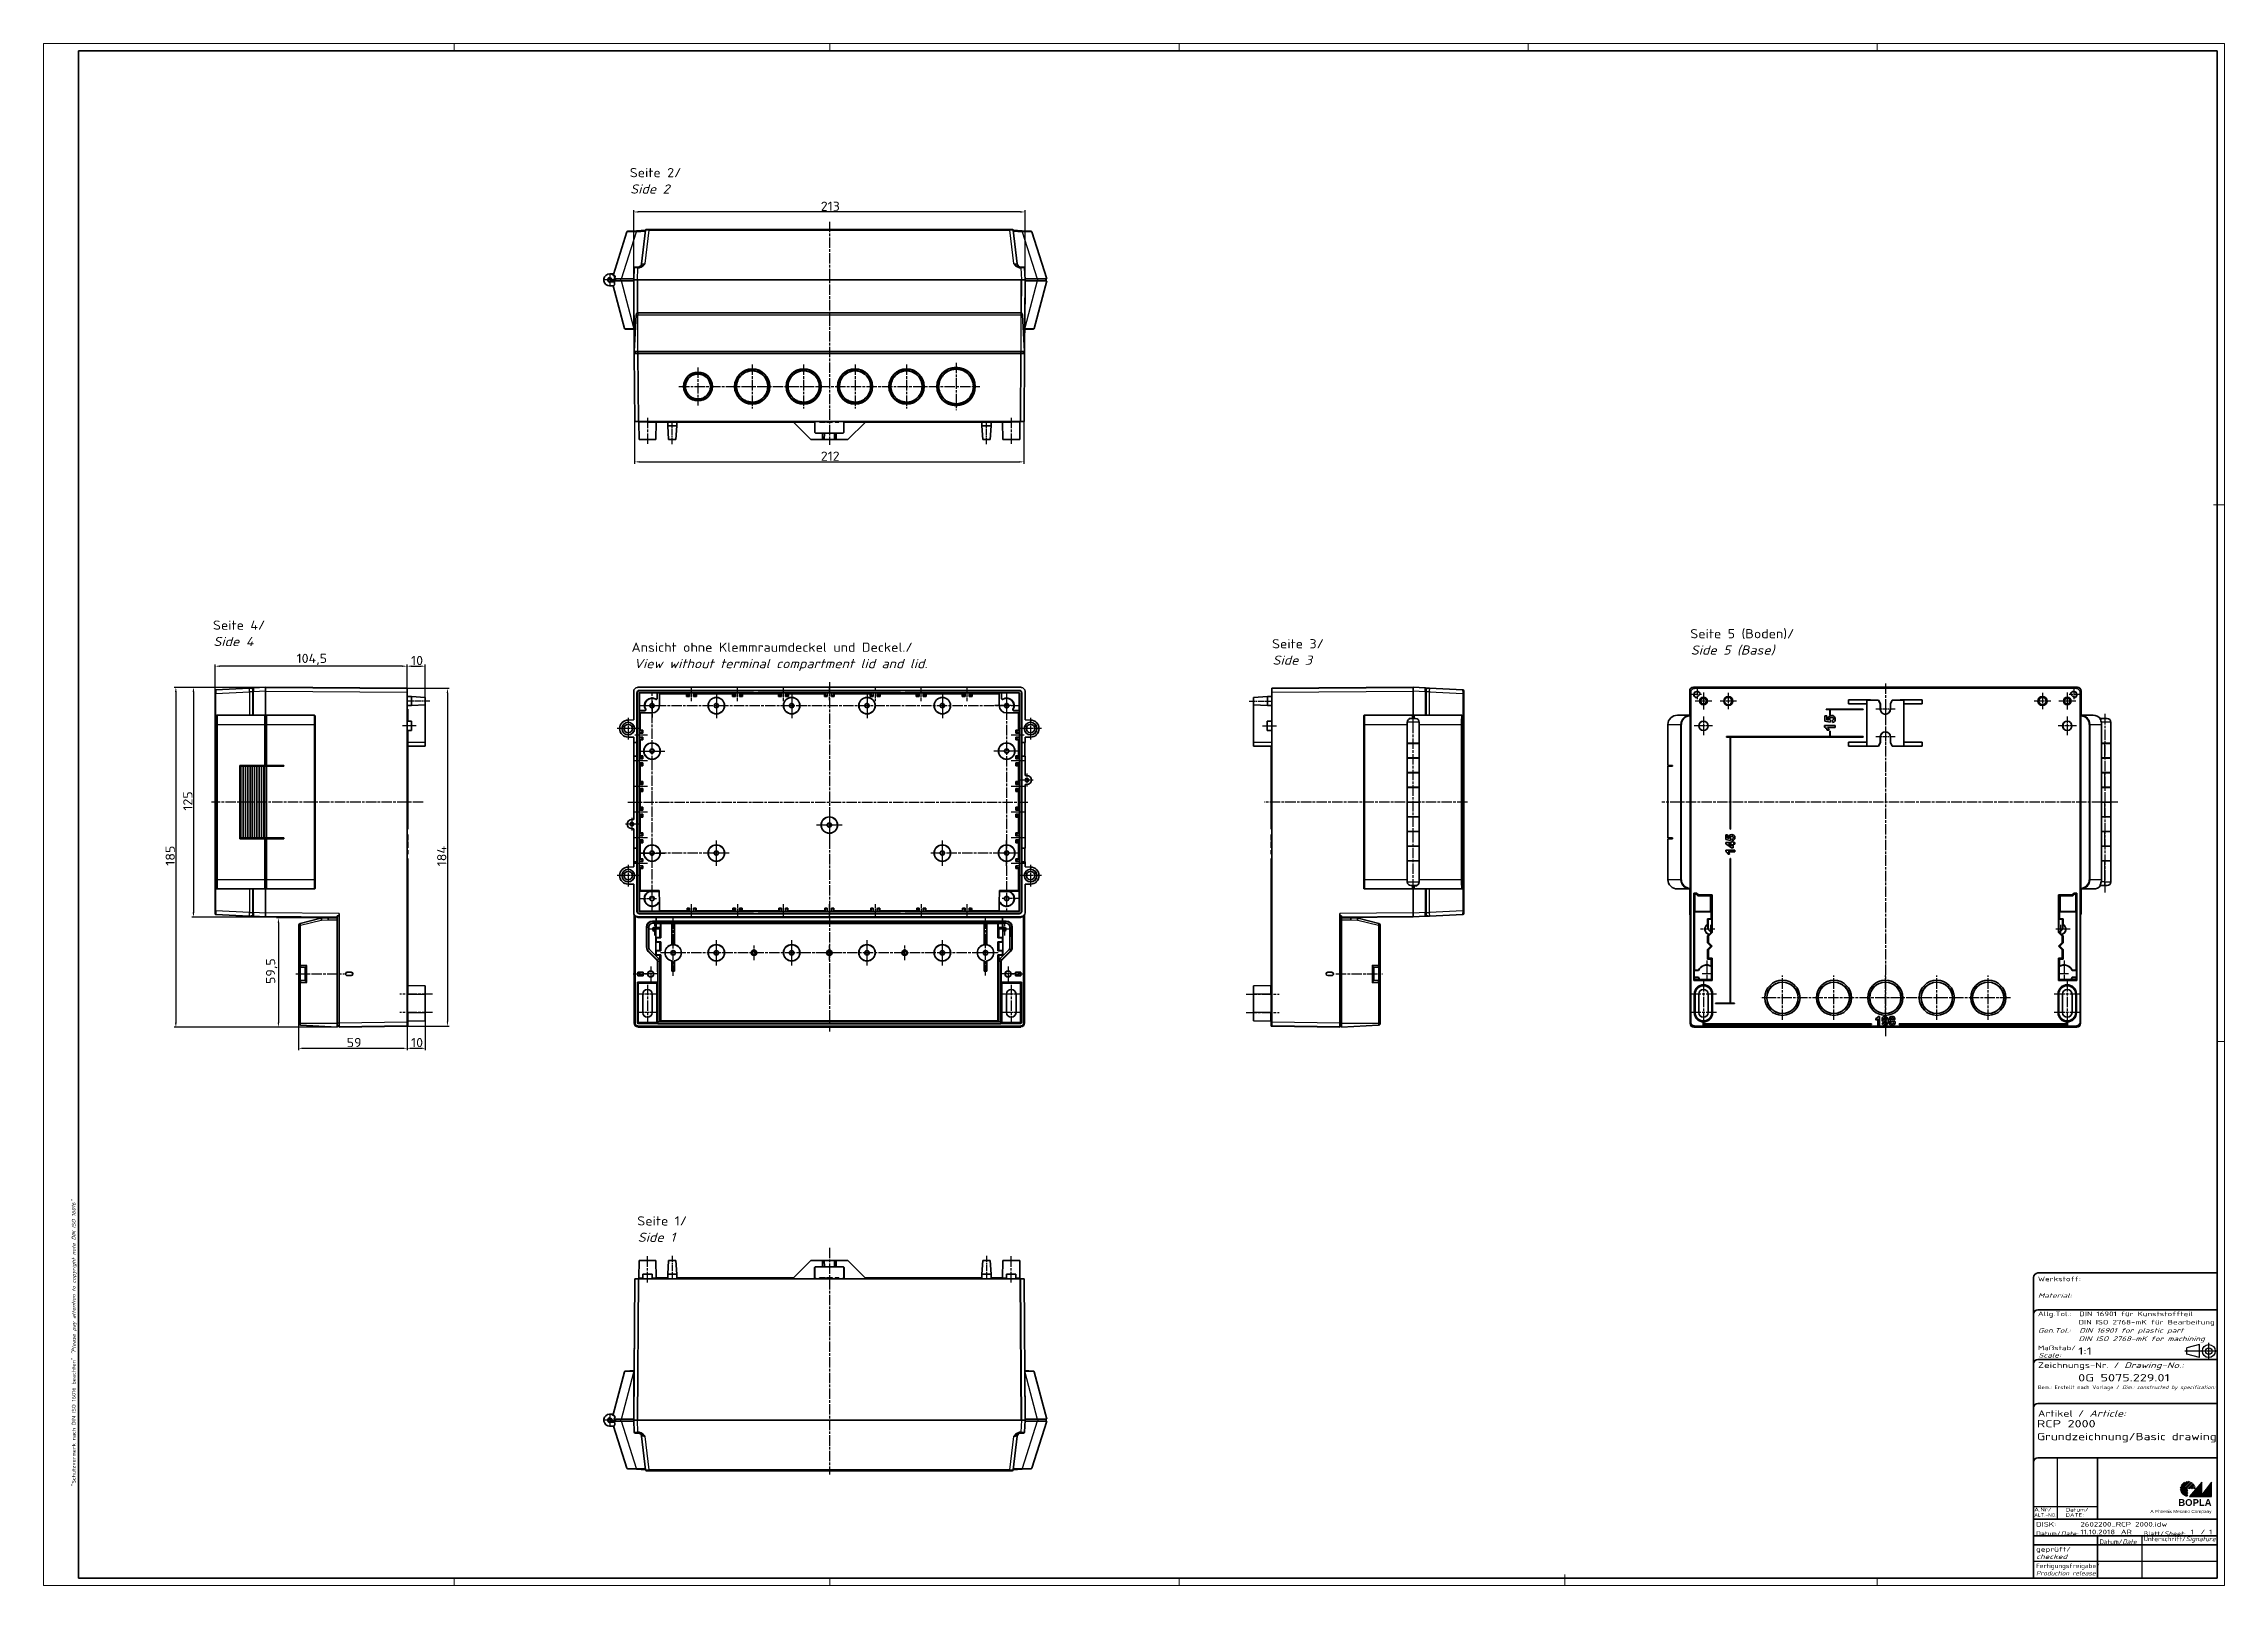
# Model space of a CAD drawing. Header units: millimetres. Extents: x 1 to 1188, y 1 to 840.
import ezdxf
from ezdxf.enums import TextEntityAlignment as Align

# ---------------------------------------------------------------- set-up
doc = ezdxf.new("R2010")
doc.units = ezdxf.units.MM
for name, pattern in [('ACAD_ISO04W100', [30, 24, -3, 0, -3]), ('CHAIN', [0.3543, 0.2362, -0.0295, 0.0591, -0.0295]), ('DASH_DOT', [0.37, 0.24, -0.06, 0.01, -0.06]), ('DASHED', [0.2067, 0.1654, -0.0413])]:
    doc.linetypes.add(name, pattern=pattern)
doc.layers.get('0').update_dxf_attribs({"lineweight": 25})
for name, color, linetype, lineweight in [('Bemaßung (ISO)', 1, 'Continuous', 25), ('Mittellinie (ISO)', 1, 'DASH_DOT', 25), ('Mittelpunktmarkierung (ISO)', 1, 'DASH_DOT', 25), ('Rahmen (ISO)', 7, 'Continuous', 70), ('Schraffur (ISO)', 1, 'Continuous', 18), ('Sichtbar (ISO)', 7, 'Continuous', 50), ('Sichtbar schmal (ISO)', 1, 'Continuous', 25), ('Symbol (ISO)', 1, 'Continuous', 25), ('Titel (ISO)', 5, 'Continuous', 50), ('Verdeckt (ISO)', 5, 'DASHED', 35)]:
    doc.layers.add(name, color=color, linetype=linetype, lineweight=lineweight)
doc.styles.add('5', font='isocpeur.ttf', dxfattribs={"width": 1.1})
doc.styles.add('Notiztext (DIN)', font='isocpeur.ttf', dxfattribs={"width": 1.1})
doc.styles.get("Standard").update_dxf_attribs({"font": 'isocpeur.ttf', "width": 1.1})
doc.styles.add('Textstil142', font='isocpeur.ttf', dxfattribs={"width": 1.4})
doc.styles.add('Textstil143', font='isocpeur.ttf', dxfattribs={"width": 1.4})
doc.styles.add('Textstil144', font='isocpeur.ttf', dxfattribs={"width": 1.4})
doc.styles.add('Textstil166', font='isocpeur.ttf', dxfattribs={"width": 1.4})
doc.styles.add('Textstil219', font='isocpeur.ttf', dxfattribs={"width": 1.1})
doc.styles.add('Textstil227', font='isocpeui.ttf', dxfattribs={"width": 1.4})
doc.styles.add('Textstil235', font='isocpeui.ttf')
doc.styles.add('Textstil245', font='isocpeui.ttf', dxfattribs={"width": 1.1})
doc.styles.add('Textstil279', font='isocpeur.ttf', dxfattribs={"width": 1.3})
doc.dimstyles.new('11-Bopla 5', dxfattribs={"dimtxt": 5, "dimasz": 2.5, "dimexe": 1, "dimexo": 0, "dimgap": 0.6, "dimtad": 1, "dimdec": 6, "dimrnd": 1e-08, "dimtxsty": '5', "dimcen": 0.09, "dimdle": 7, "dimclrd": 1, "dimclre": 1, "dimclrt": 7, "dimadec": 6, "dimazin": 2, "dimtfac": 0.7, "dimtdec": 3, "dimtmove": 0, "dimatfit": 3, "dimfxl": 1, "dimtolj": 1, "dimlwd": 25, "dimlwe": 25, "dimarcsym": 0})

# ---------------------------------------------------------------- blocks, each defined once
blk = doc.blocks.new('Ränder Bopla-A0-Rahmen')
at = {"color": 1, "linetype": 'Continuous', "lineweight": 18}
for p, q in [((1, 1), (1, 840)), ((1, 840), (1188, 840)), ((224.5, 836), (224.5, 840)), ((429, 836), (429, 840)), ((619, 836), (619, 840)), ((809, 836), (809, 840)), ((999, 836), (999, 840)), ((1188, 840), (1188, 1)), ((1182, 589), (1188, 589)), ((1184, 297), (1188, 297)), ((1188, 1), (1, 1)), ((224.5, 5), (224.5, 1)), ((429, 5), (429, 1)), ((619, 5), (619, 1)), ((829, 7), (829, 1)), ((999, 5), (999, 1))]:
    blk.add_line(p, q, dxfattribs=at)
at = {"color": 3, "linetype": 'Continuous', "lineweight": 70}
for p, q in [((20, 5), (20, 836)), ((20, 836), (1184, 836)), ((1184, 836), (1184, 5)), ((1184, 5), (20, 5))]:
    blk.add_line(p, q, dxfattribs=at)
at = {"layer": 'Rahmen (ISO)', "color": 1, "insert": (19, 55), "char_height": 2.03, "width": 160.609, "attachment_point": 7, "rotation": 90, "style": 'Notiztext (DIN)'}
blk.add_mtext('\\fISOCPEUR|b0|i0;\\W1.20;\\H2.0300;"Schutzvermerk nach DIN ISO 16016 beachten" \\fISOCPEUR|b0|i1;\\W1.20;\\H2.0300;"Please pay attention to copyright note DIN ISO 16016"', dxfattribs=at)
blk = doc.blocks.new('Schriftfelder Bearbeitung-KST')
at = {"layer": 'Schraffur (ISO)'}
h = blk.add_hatch(dxfattribs=at)
h.set_pattern_fill('ANSI31', color=1, scale=5.08, style=0)
h.set_pattern_definition([(45, (0, 0), (-0.4490128, 0.4490128), [])])
edge = h.paths.add_edge_path()
edge.add_line((395.8, 59.8), (391.6, 59.8))
edge.add_line((391.6, 59.8), (391.6, 55.7))
edge.add_arc((391.6, 59.8), 4.15, 0, 270, ccw=False)
blk.add_hatch(color=7, dxfattribs=at).paths.add_polyline_path([(392.5, 55.7), (404.5, 55.7), (404.5, 63.5), (399.2, 56.6), (399.2, 63.5)])
at = {"color": 1, "linetype": 'ACAD_ISO04W100'}
for p, q in [((407.5, 134.8), (390, 134.8)), ((403, 130.3), (403, 139.3))]:
    blk.add_line(p, q, dxfattribs=at)
at = {"color": 5, "linetype": 'Continuous'}
for p, q in [((398, 138.3), (391, 136.6)), ((391, 133.1), (391, 136.6)), ((398, 131.3), (391, 133.1)), ((398, 131.3), (398, 138.3))]:
    blk.add_line(p, q, dxfattribs=at)
at = {"color": 1, "linetype": 'Continuous', "lineweight": 25}
for p, q in [((320.5, 76.8), (320.5, 43.3)), ((307.5, 50.3), (342.5, 50.3))]:
    blk.add_line(p, q, dxfattribs=at)
at = {"color": 7, "linetype": 'Continuous'}
for p, q in [((399.2, 63.5), (392.5, 55.7)), ((404.5, 63.5), (399.2, 56.6)), ((399.2, 56.6), (399.2, 63.5)), ((404.5, 55.7), (404.5, 63.5)), ((392.5, 55.7), (404.5, 55.7))]:
    blk.add_line(p, q, dxfattribs=at)
at = {"color": 5, "linetype": 'Continuous'}
for radius in [3.5, 1.75]:
    blk.add_circle((403, 134.8), radius, dxfattribs=at)
at = {"layer": 'Titel (ISO)', "lineweight": 18}
for p, q in [((410.5, 7.3), (411.5, 7.3)), ((411.5, 7.3), (411.5, 8.3))]:
    blk.add_line(p, q, dxfattribs=at)
at = {"layer": 'Verdeckt (ISO)', "color": 5, "linetype": 'Continuous', "lineweight": 35}
for p, q in [((307.5, 174.8), (307.5, 11.3)), ((307.5, 174.8), (307.5, 23.8)), ((407.5, 177.3), (310, 177.3)), ((407.5, 157.3), (310, 157.3)), ((407.5, 130.3), (310, 130.3)), ((407.5, 106.3), (310, 106.3)), ((407.5, 106.3), (310, 106.3)), ((407.5, 76.8), (310, 76.8)), ((407.5, 43.3), (307.5, 43.3)), ((407.5, 34.3), (307.5, 34.3)), ((407.5, 29.3), (307.5, 29.3)), ((342.5, 34.3), (342.5, 11.3))]:
    blk.add_line(p, q, dxfattribs=at)
at = {"layer": 'Verdeckt (ISO)', "color": 5, "linetype": 'Continuous'}
blk.add_line((342.5, 76.8), (342.5, 43.3), dxfattribs=at)
at = {"layer": 'Verdeckt (ISO)', "color": 1, "linetype": 'Continuous', "lineweight": 25}
for p, q in [((366.5, 34.3), (366.5, 11.3)), ((407.5, 20.3), (307.5, 20.3))]:
    blk.add_line(p, q, dxfattribs=at)
at = {"layer": 'Verdeckt (ISO)', "color": 5, "linetype": 'Continuous', "lineweight": 35}
for centre in [(310, 174.8), (310, 154.8), (310, 127.8), (310, 103.8), (310, 103.8), (310, 74.3)]:
    blk.add_arc(centre, 2.5, 90, 180, dxfattribs=at)
at = {"color": 5, "width": 1.4}
for s, style, p in [('DISK:', 'Textstil142', (309, 39.3)), ('/', 'Textstil142', (398.5, 35.1)), ('geprüft/', 'Textstil142', (309, 25.7)), ('checked', 'Textstil227', (309, 21.7))]:
    blk.add_text(s, height=2.5, dxfattribs=dict(at, style=style)).set_placement(p)
at = {"color": 5, "width": 1.1}
blk.add_text('Fertigungsfreigabe/', height=2.5, dxfattribs=at).set_placement((309, 16.7))
at = {"color": 5, "style": 'Textstil235'}
blk.add_text('Production release', height=2.5, dxfattribs=at).set_placement((309, 12.7))
at = {"color": 7, "insert": (310, 99.1), "char_height": 3.5, "attachment_point": 7}
blk.add_mtext('\\fISOCPEUR|b0|i0;\\W1.30;\\H3.5000;Artikel / \\fISOCPEUR|b0|i1;\\W1.30;\\H3.5000;Article:', dxfattribs=at)
at = {"color": 5, "char_height": 2.5, "attachment_point": 7}
for s, insert in [('\\fISOCPEUR|b0|i0;\\W1.20;\\H2.5000;Datum/\\fISOCPEUR|b0|i1;\\W1.20;\\H2.5000;Date:', (309, 34.2)), ('\\fISOCPEUR|b0|i0;\\W1.20;\\H2.5000;Blatt/\\fISOCPEUR|b0|i1;\\W1.20;\\H2.5000;Sheet:', (367.5, 34.2)), ('Datum/\\fISOCPEUR|b0|i1;\\H2.5000;Date', (343.5, 29.8)), ('\\fISOCPEUR|b0|i0;\\W1.05;\\H2.5000;Unterschrift/\\fISOCPEUR|b0|i1;\\W1.05;\\H2.5000;Signature', (367.5, 30.6))]:
    blk.add_mtext(s, dxfattribs=dict(at, insert=insert))
at = {"color": 5, "style": 'Textstil142', "width": 1.4}
for tag, p in [('DATEINAME_001', (333.1, 39.3)), ('ERSTELLUNGSDATUM_001', (333.1, 35.1)), ('50-Namenskürzel_001', (355.1, 35.1)), ('Blattnummer_001', (393.1, 35.1)), ('25-ges._Blattanzahl_001', (403.1, 35.1))]:
    blk.add_attdef(tag, p, '', height=2.5, dxfattribs=at)
at = {"layer": 'Sichtbar schmal (ISO)', "color": 1}
for s, height, style, width, p in [('Werkstoff:', 2.5, 'Textstil142', 1.4, (310, 172.8)), ('Material:', 2.5, 'Textstil227', 1.4, (310, 163.8)), ('Allg.Tol.:', 2.5, 'Textstil142', 1.4, (310, 153.8)), ('Gen.Tol.:', 2.5, 'Textstil227', 1.4, (310, 144.8)), ('Maßstab/', 2.5, 'Textstil142', 1.4, (310, 135.3)), ('Scale:', 2.5, 'Textstil227', 1.4, (310.2, 131.3)), ('Ä.Nr/', 2, 'Textstil144', 1.4, (308, 47.6)), ('Datum/', 2, 'Textstil144', 1.4, (325.1, 47.5)), ('ALT.-NO.:', 2, 'Textstil219', 1.1, (308, 44.6)), ('DATE:', 2, 'Textstil144', 1.4, (325, 44.6))]:
    blk.add_text(s, height=height, dxfattribs=dict(at, style=style, width=width)).set_placement(p)
at = {"layer": 'Sichtbar schmal (ISO)', "color": 1, "attachment_point": 7}
for s, insert, char_height in [('\\fISOCPEUR|b0|i0;\\W1.40;\\H3.0000;Zeichnungs-Nr. / \\fISOCPEUR|b0|i1;\\W1.40;\\H3.0000;Drawing-No.:', (310, 124.7), 3), ('\\fISOCPEUR|b0|i0;\\W1.20;\\H2.0000;Bem.: Erstellt nach Vorlage / \\fISOCPEUR|b0|i1;\\W1.20;\\H2.0000;Dim.: constructed by specification:', (310, 113.5), 2)]:
    blk.add_mtext(s, dxfattribs=dict(at, insert=insert, char_height=char_height))
at = {"layer": 'Sichtbar schmal (ISO)', "color": 1, "style": 'Textstil144', "width": 1.4}
for tag, p in [('055-Bem._erstellt_n._Kd-Zchng.', (310, 112.6)), ('056-Bem._erstellt_n._Kd-Zchng.-2', (310, 109.6)), ('19-Ä-Nr._-10-', (309.5, 76.1)), ('18-Ä-Nr._-9-', (309.5, 73.6)), ('17-Ä-Nr._-8-', (309.5, 71.1)), ('19-Datum_-10-', (322.5, 76.1)), ('18-Datum_-9-', (322.5, 73.6)), ('16-Ä-Nr._-7-', (309.5, 68.6)), ('15-Ä-Nr._-6-', (309.5, 66.1)), ('14-Ä-Nr._-5-', (309.5, 63.6)), ('13-Ä-Nr._-4-', (309.5, 61.1)), ('17-Datum_-8-', (322.5, 71.1)), ('16-Datum_-7-', (322.5, 68.6)), ('15-Datum_-6-', (322.5, 66.1)), ('14-Datum_-5-', (322.5, 63.6)), ('13-Datum_-4-', (322.5, 61.1)), ('12-Ä-Nr._-3-', (309.5, 58.6)), ('11-Ä-Nr._-2-', (309.5, 56.1)), ('10-Ä-Nr._-1-', (309.5, 53.6)), ('12-Datum_-3-', (322.5, 58.6)), ('11-Datum_-2-', (322.5, 56.1)), ('10-Datum_-1-', (322.5, 53.6))]:
    blk.add_attdef(tag, text='', height=2, dxfattribs=at).set_placement(p, align=Align.TOP_LEFT)
at = {"layer": 'Titel (ISO)', "color": 5, "width": 1.4}
for s, style, p in [('DIN 16901 für Kunststoffteil', 'Textstil142', (332.5, 153.8)), ('DIN 16901 for plastic part', 'Textstil227', (332.5, 144.8))]:
    blk.add_text(s, height=2.5, dxfattribs=dict(at, style=style)).set_placement(p)
at = {"layer": 'Titel (ISO)', "color": 5, "insert": (404.5, 46.3), "char_height": 1.6, "width": 34.882, "attachment_point": 9, "style": 'Notiztext (DIN)'}
blk.add_mtext('\\fArial|b0|i0;\\W1.15;\\H1.6000;A Phoenix Mecano Company', dxfattribs=at)
at = {"layer": 'Titel (ISO)', "color": 7, "insert": (404.5, 50.5), "char_height": 3.7, "width": 19.885, "attachment_point": 9, "style": 'Notiztext (DIN)'}
blk.add_mtext('\\fArial|b1|i0;\\H3.7000;BOPLA', dxfattribs=at)
at = {"layer": 'Titel (ISO)', "color": 5, "width": 1.4}
for tag, style, p in [('01-Material_(2.Zeile)', 'Textstil142', (310, 170.8)), ('01-Material', 'Textstil142', (333.5, 175.3)), ('01-Material_GB', 'Textstil227', (333.5, 166.3)), ('01-Material_(2.Zeile)_GB', 'Textstil227', (310, 161.8))]:
    blk.add_attdef(tag, text='', height=2.5, dxfattribs=dict(at, style=style)).set_placement(p, align=Align.TOP_LEFT)
for tag, p, style in [('011-Allg.Tol-2_001', (332.1, 149.3), 'Textstil142'), ('011-Allg.Tol-4_GB_001', (332.1, 140.3), 'Textstil227')]:
    blk.add_attdef(tag, p, '', height=2.5, dxfattribs=dict(at, style=style))
at = {"layer": 'Titel (ISO)', "color": 7}
for tag, p, height, style, width in [('02-Maßstab_001', (331.9, 132.8), 4, 'Textstil143', 1.4), ('03-Zchn.Nr._001', (331.9, 118.3), 4, 'Textstil143', 1.4), ('07-Artikel-Modell_001', (309.4, 93.3), 3.98, 'Textstil166', 1.4), ('08-Artikel-Benennung_001', (309.5, 86.3), 4, 'Textstil279', 1.3)]:
    blk.add_attdef(tag, p, '', height=height, dxfattribs=dict(at, style=style, width=width))
at = {"layer": 'Titel (ISO)', "color": 7, "style": 'Textstil166', "width": 1.4}
blk.add_attdef('09-Artikel-Benennung_(2.Zeile)', text='', height=3.98, dxfattribs=at).set_placement((310, 83.3), align=Align.TOP_LEFT)
blk = doc.blocks.new('*D5')
at = {"layer": 'Bemaßung (ISO)', "color": 1, "linetype": 'Continuous', "lineweight": 25}
for p, q in [((94.3, 487.8), (94.3, 502.2)), ((196.3, 501.2), (96.8, 501.2)), ((198.8, 489.2), (198.8, 502.2))]:
    blk.add_line(p, q, dxfattribs=at)
at = {"layer": 'Bemaßung (ISO)', "color": 1, "linetype": 'Continuous'}
for points in [[(96.8, 501.6), (96.8, 500.8), (94.3, 501.2)], [(196.3, 501.6), (196.3, 500.8), (198.8, 501.2)]]:
    blk.add_solid(points, dxfattribs=at)
at = {"layer": 'Defpoints', "color": 0, "linetype": 'Continuous'}
for p in [(94.3, 501.2), (94.3, 487.8), (198.8, 489.2)]:
    blk.add_point(p, dxfattribs=at)
at = {"layer": 'Bemaßung (ISO)', "color": 7, "linetype": 'Continuous', "lineweight": 25, "insert": (138.7, 501.8), "char_height": 5, "attachment_point": 7, "style": '5'}
blk.add_mtext('\\A1;104,5', dxfattribs=at)
blk = doc.blocks.new('*D6')
at = {"layer": 'Bemaßung (ISO)', "color": 1, "linetype": 'Continuous', "lineweight": 25}
for p, q in [((139.8, 306.8), (139.8, 292.3)), ((198.8, 305.4), (198.8, 292.3)), ((142.3, 293.3), (196.3, 293.3))]:
    blk.add_line(p, q, dxfattribs=at)
at = {"layer": 'Bemaßung (ISO)', "color": 1, "linetype": 'Continuous'}
for points in [[(142.3, 293.7), (142.3, 292.8), (139.8, 293.3)], [(196.3, 293.7), (196.3, 292.8), (198.8, 293.3)]]:
    blk.add_solid(points, dxfattribs=at)
at = {"layer": 'Defpoints', "color": 0, "linetype": 'Continuous'}
for p in [(139.8, 306.8), (198.8, 305.4), (198.8, 293.3)]:
    blk.add_point(p, dxfattribs=at)
at = {"layer": 'Bemaßung (ISO)', "color": 7, "linetype": 'Continuous', "lineweight": 25, "insert": (166, 293.9), "char_height": 5, "attachment_point": 7, "style": '5'}
blk.add_mtext('\\A1;59', dxfattribs=at)
blk = doc.blocks.new('*D7')
at = {"layer": 'Bemaßung (ISO)', "color": 1, "linetype": 'Continuous', "lineweight": 25}
for p, q in [((160.8, 364.2), (127.8, 364.2)), ((128.8, 361.7), (128.8, 307.2)), ((160.8, 304.7), (127.8, 304.7))]:
    blk.add_line(p, q, dxfattribs=at)
at = {"layer": 'Bemaßung (ISO)', "color": 1, "linetype": 'Continuous'}
for points in [[(128.4, 361.7), (129.2, 361.7), (128.8, 364.2)], [(128.4, 307.2), (129.2, 307.2), (128.8, 304.7)]]:
    blk.add_solid(points, dxfattribs=at)
at = {"layer": 'Defpoints', "color": 0, "linetype": 'Continuous'}
for p in [(160.8, 364.2), (128.8, 304.7), (160.8, 304.7)]:
    blk.add_point(p, dxfattribs=at)
at = {"layer": 'Bemaßung (ISO)', "color": 7, "linetype": 'Continuous', "lineweight": 25, "insert": (128.2, 328.3), "char_height": 5, "attachment_point": 7, "rotation": 90, "style": '5'}
blk.add_mtext('\\A1;59,5', dxfattribs=at)
blk = doc.blocks.new('*D8')
at = {"layer": 'Bemaßung (ISO)', "color": 1, "linetype": 'Continuous', "lineweight": 25}
for p, q in [((121.8, 489.7), (81.6, 489.7)), ((82.6, 487.2), (82.6, 367.2)), ((121.8, 364.7), (81.6, 364.7))]:
    blk.add_line(p, q, dxfattribs=at)
at = {"layer": 'Bemaßung (ISO)', "color": 1, "linetype": 'Continuous'}
for points in [[(82.1, 487.2), (83, 487.2), (82.6, 489.7)], [(82.1, 367.2), (83, 367.2), (82.6, 364.7)]]:
    blk.add_solid(points, dxfattribs=at)
at = {"layer": 'Defpoints', "color": 0, "linetype": 'Continuous'}
for p in [(121.8, 489.7), (82.6, 364.7), (121.8, 364.7)]:
    blk.add_point(p, dxfattribs=at)
at = {"layer": 'Bemaßung (ISO)', "color": 7, "linetype": 'Continuous', "lineweight": 25, "insert": (82, 422.6), "char_height": 5, "attachment_point": 7, "rotation": 90, "style": '5'}
blk.add_mtext('\\A1;125', dxfattribs=at)
blk = doc.blocks.new('*D9')
at = {"layer": 'Bemaßung (ISO)', "color": 1, "linetype": 'Continuous', "lineweight": 25}
for p, q in [((121.8, 489.7), (72, 489.7)), ((73, 487.2), (73, 307.2)), ((160.8, 304.7), (72, 304.7))]:
    blk.add_line(p, q, dxfattribs=at)
at = {"layer": 'Bemaßung (ISO)', "color": 1, "linetype": 'Continuous'}
for points in [[(72.5, 487.2), (73.4, 487.2), (73, 489.7)], [(72.5, 307.2), (73.4, 307.2), (73, 304.7)]]:
    blk.add_solid(points, dxfattribs=at)
at = {"layer": 'Defpoints', "color": 0, "linetype": 'Continuous'}
for p in [(121.8, 489.7), (73, 304.7), (160.8, 304.7)]:
    blk.add_point(p, dxfattribs=at)
at = {"layer": 'Bemaßung (ISO)', "color": 7, "linetype": 'Continuous', "lineweight": 25, "insert": (72.4, 392.6), "char_height": 5, "attachment_point": 7, "rotation": 90, "style": '5'}
blk.add_mtext('\\A1;185', dxfattribs=at)
blk = doc.blocks.new('*D10')
at = {"layer": 'Bemaßung (ISO)', "color": 1, "linetype": 'Continuous', "lineweight": 25}
for p, q in [((322.2, 711.4), (322.2, 749.4)), ((532.7, 748.4), (324.7, 748.4)), ((535.2, 711.4), (535.2, 749.4))]:
    blk.add_line(p, q, dxfattribs=at)
at = {"layer": 'Bemaßung (ISO)', "color": 1, "linetype": 'Continuous'}
for points in [[(324.7, 748.8), (324.7, 748), (322.2, 748.4)], [(532.7, 748.8), (532.7, 748), (535.2, 748.4)]]:
    blk.add_solid(points, dxfattribs=at)
at = {"layer": 'Defpoints', "color": 0, "linetype": 'Continuous'}
for p in [(322.2, 748.4), (322.2, 711.4), (535.2, 711.4)]:
    blk.add_point(p, dxfattribs=at)
at = {"layer": 'Bemaßung (ISO)', "color": 7, "linetype": 'Continuous', "lineweight": 25, "insert": (424, 749), "char_height": 5, "attachment_point": 7, "style": '5'}
blk.add_mtext('\\A1;213', dxfattribs=at)
blk = doc.blocks.new('*D11')
at = {"layer": 'Bemaßung (ISO)', "color": 1, "linetype": 'Continuous', "lineweight": 25}
for p, q in [((198.8, 489.2), (198.8, 502.2)), ((201.3, 501.2), (206.2, 501.2)), ((208.7, 484.2), (208.7, 502.2))]:
    blk.add_line(p, q, dxfattribs=at)
at = {"layer": 'Bemaßung (ISO)', "color": 1, "linetype": 'Continuous'}
for points in [[(201.3, 501.6), (201.3, 500.8), (198.8, 501.2)], [(206.2, 501.6), (206.2, 500.8), (208.7, 501.2)]]:
    blk.add_solid(points, dxfattribs=at)
at = {"layer": 'Defpoints', "color": 0, "linetype": 'Continuous'}
for p in [(208.7, 501.2), (198.8, 489.2), (208.7, 484.2)]:
    blk.add_point(p, dxfattribs=at)
at = {"layer": 'Bemaßung (ISO)', "color": 7, "linetype": 'Continuous', "lineweight": 25, "insert": (201, 501.8), "char_height": 5, "attachment_point": 7, "style": '5'}
blk.add_mtext('\\A1;10', dxfattribs=at)
blk = doc.blocks.new('*D12')
at = {"layer": 'Bemaßung (ISO)', "color": 1, "linetype": 'Continuous', "lineweight": 25}
for p, q in [((198.8, 489.2), (221.8, 489.2)), ((220.8, 486.7), (220.8, 307.8)), ((198.8, 305.3), (221.8, 305.3))]:
    blk.add_line(p, q, dxfattribs=at)
at = {"layer": 'Bemaßung (ISO)', "color": 1, "linetype": 'Continuous'}
for points in [[(220.4, 486.7), (221.2, 486.7), (220.8, 489.2)], [(220.4, 307.8), (221.2, 307.8), (220.8, 305.3)]]:
    blk.add_solid(points, dxfattribs=at)
at = {"layer": 'Defpoints', "color": 0, "linetype": 'Continuous'}
for p in [(198.8, 489.2), (198.8, 305.3), (220.8, 305.3)]:
    blk.add_point(p, dxfattribs=at)
at = {"layer": 'Bemaßung (ISO)', "color": 7, "linetype": 'Continuous', "lineweight": 25, "insert": (220.2, 392.3), "char_height": 5, "attachment_point": 7, "rotation": 90, "style": '5'}
blk.add_mtext('\\A1;184', dxfattribs=at)
blk = doc.blocks.new('*D13')
at = {"layer": 'Bemaßung (ISO)', "color": 1, "linetype": 'Continuous', "lineweight": 25}
for p, q in [((322.7, 634.4), (322.7, 611.4)), ((534.6, 634.4), (534.6, 611.4)), ((325.2, 612.4), (532.1, 612.4))]:
    blk.add_line(p, q, dxfattribs=at)
at = {"layer": 'Bemaßung (ISO)', "color": 1, "linetype": 'Continuous'}
for points in [[(325.2, 612.8), (325.2, 612), (322.7, 612.4)], [(532.1, 612.8), (532.1, 612), (534.6, 612.4)]]:
    blk.add_solid(points, dxfattribs=at)
at = {"layer": 'Defpoints', "color": 0, "linetype": 'Continuous'}
for p in [(322.7, 634.4), (534.6, 634.4), (534.6, 612.4)]:
    blk.add_point(p, dxfattribs=at)
at = {"layer": 'Bemaßung (ISO)', "color": 7, "linetype": 'Continuous', "lineweight": 25, "insert": (424, 613), "char_height": 5, "attachment_point": 7, "style": '5'}
blk.add_mtext('\\A1;212', dxfattribs=at)
blk = doc.blocks.new('*D14')
at = {"layer": 'Bemaßung (ISO)', "color": 1, "linetype": 'Continuous', "lineweight": 25}
for p, q in [((198.8, 305.5), (198.8, 292.3)), ((208.7, 308.1), (208.7, 292.3)), ((201.3, 293.3), (206.2, 293.3))]:
    blk.add_line(p, q, dxfattribs=at)
at = {"layer": 'Bemaßung (ISO)', "color": 1, "linetype": 'Continuous'}
for points in [[(201.3, 293.7), (201.3, 292.8), (198.8, 293.3)], [(206.2, 293.7), (206.2, 292.8), (208.7, 293.3)]]:
    blk.add_solid(points, dxfattribs=at)
at = {"layer": 'Defpoints', "color": 0, "linetype": 'Continuous'}
for p in [(198.8, 305.5), (208.7, 308.1), (208.7, 293.3)]:
    blk.add_point(p, dxfattribs=at)
at = {"layer": 'Bemaßung (ISO)', "color": 7, "linetype": 'Continuous', "lineweight": 25, "insert": (201, 293.9), "char_height": 5, "attachment_point": 7, "style": '5'}
blk.add_mtext('\\A1;10', dxfattribs=at)

msp = doc.modelspace()

# ---------------------------------------------------------------- linework, layer by layer
at = {"layer": 'Mittellinie (ISO)', "linetype": 'CHAIN', "ltscale": 23.990969}
for p, q in [((428.6775348, 742.9921108), (428.6775348, 621.7187056)), ((346.8275348, 653.4131215), (510.6275348, 653.4131215)), ((329.6775348, 636.4174848), (329.6775348, 622.0131215)), ((527.6775348, 636.4174848), (527.6775348, 622.0131215)), ((428.6775348, 492.5412005), (428.6775348, 302.3342139)), ((1003.4657795, 491.7882121), (1003.4657795, 299.9246243)), ((325.6775348, 479.7475709), (531.6775348, 479.7475709)), ((332.1775348, 368.1302245), (332.1775348, 486.2475709)), ((525.1775348, 486.2475709), (525.1775348, 368.1302245)), ((746.5107494, 379.7110663), (746.5107494, 475.1975709)), ((1122.9657795, 475.1975709), (1122.9657795, 378.1423561)), ((207.6097087, 427.2475709), (92.2992966, 427.2475709)), ((318.9295423, 427.2475709), (536.7898848, 427.2475709)), ((776.0369174, 427.2475709), (665.3677421, 427.2475709)), ((1130.0196302, 427.2475709), (881.7241443, 427.2475709)), ((374.0775348, 399.4975709), (325.2775348, 399.4975709)), ((532.0775348, 399.4975709), (483.2775348, 399.4975709)), ((520.5775348, 345.2475709), (336.7775348, 345.2475709)), ((138.3254646, 333.7475709), (164.5242322, 333.7475709)), ((704.3144997, 333.7475709), (730.0107494, 333.7475709)), ((212.7254646, 322.7475709), (194.8254646, 322.7475709)), ((329.6775348, 327.8475709), (329.6775348, 307.6475709)), ((527.6775348, 327.8475709), (527.6775348, 307.6475709)), ((655.6107494, 322.7475709), (673.5107494, 322.7475709)), ((904.4657795, 329.8475709), (904.4657795, 305.6475709)), ((1071.5157795, 320.7475709), (935.4157795, 320.7475709)), ((1102.4657795, 329.8475709), (1102.4657795, 305.6475709)), ((212.7254646, 312.7475709), (194.8254646, 312.7475709)), ((655.6107494, 312.7475709), (673.5107494, 312.7475709)), ((329.6775348, 165.8971961), (329.6775348, 180.3015594)), ((428.6775348, 184.6825791), (428.6775348, 61.3406247)), ((527.6775348, 165.8971961), (527.6775348, 180.3015594))]:
    msp.add_line(p, q, dxfattribs=at)
at = {"layer": 'Mittellinie (ISO)', "linetype": 'CHAIN', "ltscale": 13.889993}
for p, q in [((343.1775348, 622.0131215), (343.1775348, 634.5131215)), ((514.1775348, 622.0131215), (514.1775348, 634.5131215)), ((211.2254646, 482.2475709), (198.7254646, 482.2475709)), ((657.1107494, 482.2475709), (669.6107494, 482.2475709)), ((343.1775348, 180.3015594), (343.1775348, 167.8015594)), ((514.1775348, 180.3015594), (514.1775348, 167.8015594))]:
    msp.add_line(p, q, dxfattribs=at)
at = {"layer": 'Mittellinie (ISO)', "linetype": 'CHAIN', "ltscale": 7.777432}
for p, q in [((353.6775348, 482.2100008), (353.6775348, 489.209173)), ((378.6775348, 482.2100008), (378.6775348, 489.209173)), ((403.6775348, 482.2100008), (403.6775348, 489.209173)), ((453.6775348, 489.209173), (453.6775348, 482.2100008)), ((478.6775348, 482.2100008), (478.6775348, 489.209173)), ((503.6775348, 482.2100008), (503.6775348, 489.209173)), ((329.7151049, 463.7475709), (322.7159327, 463.7475709)), ((534.6391369, 463.7475709), (527.6399647, 463.7475709)), ((329.7151049, 449.7475709), (322.7159327, 449.7475709)), ((534.6391369, 449.7475709), (527.6399647, 449.7475709)), ((329.7151049, 435.7475709), (322.7159327, 435.7475709)), ((534.6391369, 435.7475709), (527.6399647, 435.7475709)), ((329.7151049, 421.7475709), (322.7159327, 421.7475709)), ((534.6391369, 421.7475709), (527.6399647, 421.7475709)), ((329.7151049, 407.7475709), (322.7159327, 407.7475709)), ((534.6391369, 407.7475709), (527.6399647, 407.7475709)), ((329.7151049, 393.7475709), (322.7159327, 393.7475709)), ((534.6391369, 393.7475709), (527.6399647, 393.7475709))]:
    msp.add_line(p, q, dxfattribs=at)
at = {"layer": 'Mittellinie (ISO)', "linetype": 'CHAIN', "ltscale": 7.222748}
for p, q in [((428.6775348, 482.709173), (428.6775348, 489.209173)), ((353.6775348, 365.2859688), (353.6775348, 371.7859688)), ((378.6775348, 371.7859688), (378.6775348, 365.2859688)), ((403.6775348, 365.2859688), (403.6775348, 371.7859688)), ((428.6775348, 365.2859688), (428.6775348, 371.7859688)), ((453.6775348, 371.7859688), (453.6775348, 365.2859688)), ((478.6775348, 371.7859688), (478.6775348, 365.2859688)), ((503.6775348, 365.2859688), (503.6775348, 371.7859688))]:
    msp.add_line(p, q, dxfattribs=at)
at = {"layer": 'Mittellinie (ISO)', "linetype": 'CHAIN', "ltscale": 8.333956}
for p, q in [((203.8254646, 468.7475709), (196.3254646, 468.7475709)), ((664.5107494, 468.7475709), (672.0107494, 468.7475709))]:
    msp.add_line(p, q, dxfattribs=at)
at = {"layer": 'Mittellinie (ISO)', "linetype": 'CHAIN', "ltscale": 8.88956}
msp.add_line((321.9275348, 333.7475709), (329.9275348, 333.7475709), dxfattribs=at)
at = {"layer": 'Mittellinie (ISO)', "linetype": 'CHAIN', "ltscale": 8.095557}
msp.add_line((527.4470666, 333.7453058), (534.7322566, 333.8080671), dxfattribs=at)
at = {"layer": 'Mittelpunktmarkierung (ISO)', "linetype": 'CHAIN', "ltscale": 7.889472}
for p, q in [((309.1775348, 714.9631215), (309.1775348, 707.8631215)), ((312.7275348, 711.4131215), (305.6275348, 711.4131215)), ((312.7275348, 90.9015594), (305.6275348, 90.9015594)), ((309.1775348, 94.4515594), (309.1775348, 87.3515594))]:
    msp.add_line(p, q, dxfattribs=at)
at = {"layer": 'Mittelpunktmarkierung (ISO)', "linetype": 'CHAIN', "ltscale": 23.990969}
for p, q in [((386.6775348, 665.4631215), (386.6775348, 641.3631215)), ((414.6775348, 665.4631215), (414.6775348, 641.3631215)), ((442.6775348, 665.4631215), (442.6775348, 641.3631215)), ((470.6775348, 665.4631215), (470.6775348, 641.3631215)), ((497.6775348, 666.3631215), (497.6775348, 640.4631215)), ((357.1775348, 663.7631215), (357.1775348, 643.0631215)), ((367.1775348, 486.6475709), (367.1775348, 472.8475709)), ((408.1775348, 486.6475709), (408.1775348, 472.8475709)), ((449.1775348, 486.6475709), (449.1775348, 472.8475709)), ((490.1775348, 486.6475709), (490.1775348, 472.8475709)), ((325.2775348, 454.9975709), (339.0775348, 454.9975709)), ((532.0775348, 454.9975709), (518.2775348, 454.9975709)), ((428.6775348, 421.7261127), (428.6775348, 407.7690291)), ((332.1775348, 392.5975709), (332.1775348, 406.3975709)), ((367.1775348, 392.5975709), (367.1775348, 406.3975709)), ((435.6560766, 414.7475709), (421.698993, 414.7475709)), ((490.1775348, 392.5975709), (490.1775348, 406.3975709)), ((525.1775348, 392.5975709), (525.1775348, 406.3975709)), ((325.2775348, 399.4975709), (339.0775348, 399.4975709)), ((532.0775348, 399.4975709), (518.2775348, 399.4975709)), ((343.6775348, 332.6763901), (343.6775348, 363.9988922)), ((513.6775348, 332.8383621), (513.6775348, 363.9930343)), ((367.1775348, 338.3475709), (367.1775348, 352.1475709)), ((408.1775348, 338.3475709), (408.1775348, 352.1475709)), ((449.1775348, 338.3475709), (449.1775348, 352.1475709)), ((490.1775348, 338.3475709), (490.1775348, 352.1475709)), ((947.4657795, 308.6975709), (947.4657795, 332.7975709)), ((975.4657795, 308.6975709), (975.4657795, 332.7975709)), ((1003.4657795, 308.6975709), (1003.4657795, 332.7975709)), ((1031.4657795, 308.6975709), (1031.4657795, 332.7975709)), ((1059.4657795, 308.6975709), (1059.4657795, 332.7975709)), ((911.5657795, 322.7475709), (897.3657795, 322.7475709)), ((1109.5657795, 322.7475709), (1095.3657795, 322.7475709)), ((911.5657795, 312.7475709), (897.3657795, 312.7475709)), ((1109.5657795, 312.7475709), (1095.3657795, 312.7475709))]:
    msp.add_line(p, q, dxfattribs=at)
at = {"layer": 'Mittelpunktmarkierung (ISO)', "linetype": 'CHAIN', "ltscale": 7.50055}
for p, q in [((900.9657795, 489.9975709), (900.9657795, 483.2475709)), ((1105.9657795, 489.9975709), (1105.9657795, 483.2475709)), ((903.4657795, 485.7475709), (896.7157795, 485.7475709)), ((1110.2157795, 485.7475709), (1103.4657795, 485.7475709))]:
    msp.add_line(p, q, dxfattribs=at)
at = {"layer": 'Mittelpunktmarkierung (ISO)', "linetype": 'CHAIN', "ltscale": 10.223008}
for p, q in [((904.4657795, 486.8475709), (904.4657795, 477.6475709)), ((1102.4657795, 486.8475709), (1102.4657795, 477.6475709)), ((909.0657795, 482.2475709), (899.8657795, 482.2475709)), ((1107.0657795, 482.2475709), (1097.8657795, 482.2475709))]:
    msp.add_line(p, q, dxfattribs=at)
at = {"layer": 'Mittelpunktmarkierung (ISO)', "linetype": 'CHAIN', "ltscale": 10.000767}
for p, q in [((917.9657795, 486.7475709), (917.9657795, 477.7475709)), ((1088.9657795, 486.7475709), (1088.9657795, 477.7475709)), ((329.6775348, 479.7475709), (338.6775348, 479.7475709)), ((332.1775348, 482.2475709), (332.1775348, 473.2475709)), ((527.6775348, 479.7475709), (518.6775348, 479.7475709)), ((525.1775348, 482.2475709), (525.1775348, 473.2475709)), ((922.4657795, 482.2475709), (913.4657795, 482.2475709)), ((1093.4657795, 482.2475709), (1084.4657795, 482.2475709))]:
    msp.add_line(p, q, dxfattribs=at)
at = {"layer": 'Mittelpunktmarkierung (ISO)', "linetype": 'CHAIN', "ltscale": 11.667578}
for p, q in [((1008.7157795, 477.7475709), (998.2157795, 477.7475709)), ((1008.7157795, 462.7475709), (998.2157795, 462.7475709))]:
    msp.add_line(p, q, dxfattribs=at)
at = {"layer": 'Mittelpunktmarkierung (ISO)', "linetype": 'CHAIN', "ltscale": 8.611757}
for p, q in [((1003.4657795, 480.2475709), (1003.4657795, 472.4975709)), ((1003.4657795, 467.9975709), (1003.4657795, 460.2475709))]:
    msp.add_line(p, q, dxfattribs=at)
at = {"layer": 'Mittelpunktmarkierung (ISO)', "linetype": 'CHAIN', "ltscale": 13.174782}
for p, q in [((325.1057176, 467.2475709), (313.249352, 467.2475709)), ((319.1775348, 473.1757537), (319.1775348, 461.3193881)), ((544.1057176, 467.2475709), (532.249352, 467.2475709)), ((538.1775348, 473.1757537), (538.1775348, 461.3193881)), ((319.1775348, 393.1757537), (319.1775348, 381.3193881)), ((538.1775348, 393.1757537), (538.1775348, 381.3193881)), ((325.1057176, 387.2475709), (313.249352, 387.2475709)), ((544.1057176, 387.2475709), (532.249352, 387.2475709))]:
    msp.add_line(p, q, dxfattribs=at)
at = {"layer": 'Mittelpunktmarkierung (ISO)', "linetype": 'CHAIN', "ltscale": 11.111974}
for p, q in [((909.4657795, 468.7475709), (899.4657795, 468.7475709)), ((904.4657795, 473.7475709), (904.4657795, 463.7475709)), ((1107.4657795, 468.7475709), (1097.4657795, 468.7475709)), ((1102.4657795, 473.7475709), (1102.4657795, 463.7475709))]:
    msp.add_line(p, q, dxfattribs=at)
at = {"layer": 'Mittelpunktmarkierung (ISO)', "linetype": 'CHAIN', "ltscale": 7.778352}
for p, q in [((539.6775348, 439.2475709), (532.6775348, 439.2475709)), ((536.1775348, 442.7475709), (536.1775348, 435.7475709)), ((321.1775348, 418.7475709), (321.1775348, 411.7475709)), ((324.6775348, 415.2475709), (317.6775348, 415.2475709))]:
    msp.add_line(p, q, dxfattribs=at)
at = {"layer": 'Mittelpunktmarkierung (ISO)', "linetype": 'CHAIN', "ltscale": 10.131163}
for p, q in [((325.5601884, 374.7475709), (334.6775348, 374.7475709)), ((531.7948812, 374.7475709), (522.6775348, 374.7475709))]:
    msp.add_line(p, q, dxfattribs=at)
at = {"layer": 'Mittelpunktmarkierung (ISO)', "linetype": 'CHAIN', "ltscale": 6.570171}
for p, q in [((335.9275348, 358.0475709), (330.0148035, 358.0475709)), ((527.3402661, 358.0475709), (521.4275348, 358.0475709))]:
    msp.add_line(p, q, dxfattribs=at)
at = {"layer": 'Mittelpunktmarkierung (ISO)', "linetype": 'CHAIN', "ltscale": 7.584404}
for p, q in [((333.4275348, 361.4603022), (333.4275348, 354.6348396)), ((523.9275348, 361.4603022), (523.9275348, 354.6348396))]:
    msp.add_line(p, q, dxfattribs=at)
at = {"layer": 'Mittelpunktmarkierung (ISO)', "linetype": 'CHAIN', "ltscale": 8.744088}
for p, q in [((910.7157795, 358.0475709), (902.8466925, 358.0475709)), ((1104.0848665, 358.0475709), (1096.2157795, 358.0475709))]:
    msp.add_line(p, q, dxfattribs=at)
at = {"layer": 'Mittelpunktmarkierung (ISO)', "linetype": 'CHAIN', "ltscale": 5.555937}
for p, q in [((908.2157795, 360.5475709), (908.2157795, 355.5475709)), ((1098.7157795, 360.5475709), (1098.7157795, 355.5475709)), ((908.7157795, 333.7475709), (903.7157795, 333.7475709)), ((1103.2157795, 333.7475709), (1098.2157795, 333.7475709))]:
    msp.add_line(p, q, dxfattribs=at)
at = {"layer": 'Mittelpunktmarkierung (ISO)', "linetype": 'CHAIN', "ltscale": 8.88956}
for p, q in [((387.6775348, 341.2475709), (387.6775348, 349.2475709)), ((428.6775348, 341.2475709), (428.6775348, 349.2475709)), ((469.6775348, 341.2475709), (469.6775348, 349.2475709))]:
    msp.add_line(p, q, dxfattribs=at)
at = {"layer": 'Mittelpunktmarkierung (ISO)', "linetype": 'CHAIN', "ltscale": 8.983111}
for p, q in [((335.4696296, 333.7475709), (327.38544, 333.7475709)), ((331.4275348, 337.7896657), (331.4275348, 329.7054761)), ((529.9696296, 333.7475709), (521.88544, 333.7475709)), ((525.9275348, 337.7896657), (525.9275348, 329.7054761))]:
    msp.add_line(p, q, dxfattribs=at)
at = {"layer": 'Mittelpunktmarkierung (ISO)', "linetype": 'CHAIN', "ltscale": 10.835986}
for p, q in [((906.2157795, 340.9992028), (906.2157795, 331.2475709)), ((1100.7157795, 340.9992028), (1100.7157795, 331.2475709))]:
    msp.add_line(p, q, dxfattribs=at)
at = {"layer": 'Mittelpunktmarkierung (ISO)', "linetype": 'CHAIN', "ltscale": 11.334215}
for p, q in [((334.7775348, 322.7475709), (324.5775348, 322.7475709)), ((532.7775348, 322.7475709), (522.5775348, 322.7475709)), ((334.7775348, 312.7475709), (324.5775348, 312.7475709)), ((532.7775348, 312.7475709), (522.5775348, 312.7475709))]:
    msp.add_line(p, q, dxfattribs=at)
at = {"layer": 'Sichtbar (ISO)'}
for p, q in [((318.4192452, 737.5524873), (311.099754, 714.3380272)), ((318.8699357, 737.9014491), (323.6675938, 738.1528838)), ((328.633226, 738.4131215), (323.6675938, 738.1528838)), ((328.6407079, 738.4740562), (326.3931766, 720.1693828)), ((329.1369809, 738.9131215), (330.6386066, 738.9131215)), ((526.716463, 738.9131215), (330.6386066, 738.9131215)), ((526.716463, 738.9131215), (528.2180887, 738.9131215)), ((530.961893, 720.1693828), (528.7143617, 738.4740562)), ((533.6874758, 738.1528838), (528.7218436, 738.4131215)), ((533.6874758, 738.1528838), (538.4851339, 737.9014491)), ((547.0198854, 711.9131215), (538.9358244, 737.5524873)), ((542.9210012, 724.9131215), (542.944676, 724.9131215)), ((542.9328386, 724.8755781), (542.944676, 724.9131215)), ((309.1775348, 714.6631215), (311.2022559, 714.6631215)), ((312.0924166, 713.3505075), (311.6392105, 711.9131215)), ((322.5195568, 717.9392895), (322.1775348, 711.4131215)), ((323.0188715, 718.4131215), (324.5168158, 718.4131215)), ((324.7478434, 718.4131215), (324.5168158, 718.4131215)), ((532.8382538, 718.4131215), (532.6072262, 718.4131215)), ((532.8382538, 718.4131215), (534.3361981, 718.4131215)), ((535.1775348, 711.4131215), (534.8355128, 717.9392895)), ((309.1775348, 708.1631215), (311.1996603, 708.1631215)), ((310.3231787, 710.9131215), (311.5104891, 710.9131215)), ((311.0483697, 708.1631215), (317.2477867, 685.0265822)), ((311.5104891, 710.9131215), (315.4878903, 710.9131215)), ((311.5104891, 710.9131215), (311.711451, 710.1631215)), ((315.5778298, 711.9131215), (311.6392105, 711.9131215)), ((312.1181231, 711.4131215), (311.64454, 711.4131215)), ((312.1181231, 711.9131215), (312.1181231, 711.4131215)), ((322.1807637, 710.9131215), (315.4878903, 710.9131215)), ((315.5778298, 711.9131215), (322.2037387, 711.9131215)), ((324.1747939, 711.4131215), (322.1775348, 711.4131215)), ((322.1775348, 711.4131215), (322.447192, 672.7882029)), ((322.1775348, 711.4131215), (322.1807637, 710.9131215)), ((322.1807637, 710.9131215), (322.3460513, 685.3181161)), ((324.1747939, 711.4131215), (533.1802757, 711.4131215)), ((533.1675348, 711.4131215), (324.1875348, 711.4131215)), ((324.1875348, 711.4131215), (324.3132948, 693.3996204)), ((533.0417748, 693.3996204), (533.1675348, 711.4131215)), ((535.1775348, 711.4131215), (533.1802757, 711.4131215)), ((534.9078776, 672.7882029), (535.1775348, 711.4131215)), ((535.1743059, 710.9131215), (535.0090183, 685.3181161)), ((535.1513309, 711.9131215), (541.7772398, 711.9131215)), ((535.1743059, 710.9131215), (535.1775348, 711.4131215)), ((541.8671793, 710.9131215), (535.1743059, 710.9131215)), ((540.1072829, 685.0265822), (547.0435602, 710.9131215)), ((547.0198854, 711.9131215), (541.7772398, 711.9131215)), ((541.8671793, 710.9131215), (547.0435602, 710.9131215)), ((546.5064931, 711.4131215), (546.4439629, 711.2148012)), ((546.4439629, 711.2148012), (546.6775348, 711.2148012)), ((546.5064931, 711.4131215), (546.6775348, 711.4131215)), ((546.6775348, 711.9131215), (546.6775348, 711.4131215)), ((546.6775348, 711.4131215), (546.6775348, 711.2148012)), ((546.6775348, 710.9131215), (546.6775348, 711.2148012)), ((322.2744015, 696.4131901), (322.2822563, 696.4131215)), ((323.4784332, 692.4654575), (322.4275348, 672.4131215)), ((324.4770627, 693.4131215), (324.5195473, 693.4131215)), ((532.8355223, 693.4131215), (324.5195473, 693.4131215)), ((532.8355223, 693.4131215), (532.8780069, 693.4131215)), ((534.9275348, 672.4131215), (533.8766364, 692.4654575)), ((535.0728133, 696.4131215), (535.0806681, 696.4131901)), ((322.3518955, 684.4131215), (317.7045816, 684.6566769)), ((322.3460513, 685.3181161), (322.3486818, 684.910788)), ((539.650488, 684.6566769), (535.0031741, 684.4131215)), ((535.0063878, 684.910788), (535.0090183, 685.3181161)), ((324.4198558, 672.4131215), (322.4275348, 672.4131215)), ((322.4498106, 672.4131215), (322.456792, 671.4131215)), ((322.456792, 671.4131215), (322.7151049, 634.4131215)), ((322.456792, 671.4131215), (324.4566458, 671.4131215)), ((322.9498106, 672.4131215), (322.9410837, 671.4131215)), ((324.4198558, 672.4131215), (532.9352138, 672.4131215)), ((324.4598106, 672.4131215), (324.4510837, 671.4131215)), ((324.4598106, 671.4131215), (324.4566458, 671.4131215)), ((532.895259, 671.4131215), (324.4598106, 671.4131215)), ((324.4598106, 671.4131215), (324.7181235, 634.4131215)), ((532.6369461, 634.4131215), (532.895259, 671.4131215)), ((532.895259, 672.4131215), (532.9039859, 671.4131215)), ((532.8984238, 671.4131215), (532.895259, 671.4131215)), ((532.8984238, 671.4131215), (534.8982776, 671.4131215)), ((534.9275348, 672.4131215), (532.9352138, 672.4131215)), ((534.4139859, 671.4131215), (534.405259, 672.4131215)), ((534.6399647, 634.4131215), (534.8982776, 671.4131215)), ((534.8982776, 671.4131215), (534.905259, 672.4131215)), ((351.1117639, 656.6397095), (351.1118228, 656.6481456)), ((352.5407697, 658.4779261), (352.5407524, 658.4878822)), ((356.218314, 660.219445), (356.2182948, 660.2222021)), ((379.8144179, 658.5455388), (379.8144305, 658.5527726)), ((381.2196693, 660.0253197), (381.2196664, 660.0257338)), ((406.2547377, 655.0022319), (406.2546172, 655.0194786)), ((451.1002745, 654.9940059), (451.100453, 655.0195764)), ((476.1353884, 660.0236213), (476.1354039, 660.0258353)), ((477.5406466, 658.5484681), (477.5406389, 658.5528684)), ((501.1507065, 662.2177406), (501.1507739, 662.227389)), ((502.535427, 661.5390985), (502.5354133, 661.5469326)), ((504.8163295, 659.6407979), (504.8163315, 659.6419942)), ((506.2376179, 657.4544177), (506.2374787, 657.4743565)), ((351.0672348, 650.2614886), (351.0672409, 650.262367)), ((352.558498, 648.3203905), (352.5584805, 648.3304115)), ((354.7942039, 646.9638249), (354.7942093, 646.9668944)), ((356.3134531, 646.5919948), (356.3134467, 646.5929191)), ((379.7965285, 648.2957027), (379.7965346, 648.2991743)), ((381.3125374, 646.7231644), (381.3125119, 646.7268105)), ((388.7744337, 645.1047487), (388.7747924, 645.0979052)), ((406.2778757, 651.688011), (406.2776658, 651.7180762)), ((409.7238476, 646.4131215), (409.7322761, 646.4131215)), ((412.5889805, 645.1015729), (412.5890316, 645.0957152)), ((444.7660983, 645.1026234), (444.7660379, 645.0957013)), ((447.6257997, 646.4131215), (447.6312376, 646.4131215)), ((451.0771938, 651.6879821), (451.0773483, 651.7101126)), ((468.580582, 645.1037206), (468.580278, 645.0979185)), ((470.7883935, 644.8383797), (470.7884043, 644.8381737)), ((476.0425323, 646.7231801), (476.0425441, 646.7248638)), ((477.5585411, 648.295692), (477.5585304, 648.3018292)), ((491.2912905, 646.4131215), (491.2913022, 646.4131215)), ((494.5945502, 644.4633511), (494.5946402, 644.4530397)), ((501.0273561, 644.5493875), (501.0274147, 644.5577708)), ((502.563779, 645.2945899), (502.5637648, 645.3027679)), ((504.7945422, 647.1576395), (504.7945428, 647.1579807)), ((506.293359, 649.4702284), (506.2932249, 649.4894315)), ((324.7149587, 634.4131215), (322.7151049, 634.4131215)), ((324.7181235, 634.4131215), (324.7149587, 634.4131215)), ((324.7181235, 634.4131215), (532.6369461, 634.4131215)), ((324.9954642, 633.9174848), (325.0775348, 624.5131215)), ((329.5275348, 634.4131215), (329.5275348, 634.0131215)), ((329.5275348, 634.0131215), (329.8275348, 634.0131215)), ((329.8275348, 634.4131215), (329.8275348, 634.0131215)), ((329.8275348, 634.0131215), (421.1775348, 634.0131215)), ((334.3596054, 633.9174848), (334.2775348, 624.5131215)), ((340.6775348, 634.0131215), (340.6775348, 632.0131215)), ((340.6775348, 632.0131215), (345.6775348, 632.0131215)), ((341.1775348, 624.5131215), (340.6775348, 632.0131215)), ((345.1775348, 624.5131215), (345.6775348, 632.0131215)), ((345.6775348, 634.0131215), (345.6775348, 632.0131215)), ((409.0775348, 634.0131215), (418.5775348, 624.5131215)), ((420.7869198, 628.5225017), (420.7873379, 634.0131215)), ((421.1775348, 634.0131215), (421.1775348, 634.4131215)), ((423.3701249, 634.4131215), (423.3701249, 634.0131215)), ((423.3701249, 634.0131215), (423.8023679, 634.0131215)), ((423.8023679, 634.0131215), (424.9522344, 634.0131215)), ((424.9522344, 634.0131215), (426.0637164, 634.0131215)), ((426.0637164, 634.0131215), (426.5877484, 634.0131215)), ((426.5877484, 634.4131215), (426.5877484, 634.0131215)), ((427.1818739, 634.4131215), (427.1818739, 634.0131215)), ((427.1818739, 634.0131215), (427.6792037, 634.0131215)), ((427.6792037, 634.0131215), (428.9742638, 634.0131215)), ((428.9742638, 634.0131215), (429.9021676, 634.0131215)), ((429.9021676, 634.0131215), (430.3561062, 634.0131215)), ((430.3561062, 634.4131215), (430.3561062, 634.0131215)), ((430.3561062, 634.0131215), (430.4495642, 634.0131215)), ((430.4495642, 634.4131215), (430.4495642, 634.0131215)), ((431.7780021, 634.4131215), (431.7780021, 634.0131215)), ((431.7780021, 634.0131215), (432.7159193, 634.0131215)), ((432.7159193, 634.4131215), (432.7159193, 634.0131215)), ((432.7159193, 634.0131215), (433.9275348, 634.0131215)), ((433.9275348, 634.4131215), (433.9275348, 634.0131215)), ((436.1775348, 634.4131215), (436.1775348, 634.0131215)), ((436.1775348, 634.0131215), (527.5275348, 634.0131215)), ((436.5677317, 634.0131215), (436.5681499, 628.5225017)), ((448.2775348, 634.0131215), (438.7775348, 624.5131215)), ((511.6775348, 634.0131215), (511.6775348, 632.0131215)), ((511.6775348, 632.0131215), (516.6775348, 632.0131215)), ((512.1775348, 624.5131215), (511.6775348, 632.0131215)), ((516.1775348, 624.5131215), (516.6775348, 632.0131215)), ((516.6775348, 634.0131215), (516.6775348, 632.0131215)), ((522.9954642, 633.9174848), (523.0775348, 624.5131215)), ((527.5275348, 634.4131215), (527.5275348, 634.0131215)), ((527.5275348, 634.0131215), (527.8275348, 634.0131215)), ((527.8275348, 634.4131215), (527.8275348, 634.0131215)), ((532.3596054, 633.9174848), (532.2775348, 624.5131215)), ((532.6401109, 634.4131215), (532.6369461, 634.4131215)), ((534.6399647, 634.4131215), (532.6401109, 634.4131215)), ((334.2775348, 624.5131215), (325.0775348, 624.5131215)), ((345.1775348, 624.5131215), (341.1775348, 624.5131215)), ((418.5775348, 624.5131215), (424.9275348, 624.5131215)), ((424.9464625, 628.0224684), (421.286896, 628.0224684)), ((424.9275348, 624.5131215), (424.9464625, 628.0224684)), ((425.9275348, 624.5131215), (424.9275348, 624.5131215)), ((424.9464625, 628.0224684), (425.9580834, 628.0136395)), ((425.9275348, 624.5131215), (425.9580834, 628.0136395)), ((431.4275348, 624.5131215), (425.9275348, 624.5131215)), ((431.3969862, 628.0136395), (432.4086071, 628.0224684)), ((431.4275348, 624.5131215), (431.3969862, 628.0136395)), ((432.4275348, 624.5131215), (431.4275348, 624.5131215)), ((432.4086071, 628.0224684), (432.4275348, 624.5131215)), ((436.0681737, 628.0224684), (432.4086071, 628.0224684)), ((432.4275348, 624.5131215), (438.7775348, 624.5131215)), ((516.1775348, 624.5131215), (512.1775348, 624.5131215)), ((532.2775348, 624.5131215), (523.0775348, 624.5131215)), ((94.3254646, 486.3393965), (94.3254646, 487.8318747)), ((112.9301365, 489.2813865), (94.7992966, 488.3311895)), ((115.2992966, 489.4055489), (112.9301365, 489.2813865)), ((114.8254646, 487.4082899), (114.8254646, 488.9062342)), ((114.8254646, 487.4082899), (114.8254646, 474.4975709)), ((121.8254646, 489.7475709), (115.2992966, 489.4055489)), ((121.8254646, 489.7475709), (121.8254646, 487.7503118)), ((121.8254646, 489.7475709), (198.8254646, 489.2100008)), ((198.8254646, 489.0100008), (121.8254646, 489.5475709)), ((121.8254646, 473.9975709), (121.8254646, 487.7503118)), ((121.8254646, 487.5476196), (121.8254646, 473.9975709)), ((198.8254646, 489.2100008), (198.8254646, 489.0100008)), ((198.8254646, 489.0100008), (198.8254646, 487.0100495)), ((198.8254646, 307.4642219), (198.8254646, 487.0100495)), ((322.1775348, 471.9323619), (322.1775348, 487.5476196)), ((324.1875348, 489.5475709), (324.1774861, 489.5475709)), ((324.1875348, 489.7475709), (533.1675348, 489.7475709)), ((324.1875348, 489.7475709), (324.1875348, 489.5475709)), ((325.1775348, 486.7475709), (532.1775348, 486.7475709)), ((325.1775348, 486.7475709), (325.3008873, 486.6242184)), ((325.1775348, 367.7475709), (325.1775348, 486.7475709)), ((325.3275348, 488.0047942), (387.4275348, 488.0047942)), ((387.4275348, 487.8475709), (325.3275348, 487.8475709)), ((334.4775462, 486.709173), (336.6775348, 486.709173)), ((350.9775348, 486.2100008), (351.4767071, 486.709173)), ((351.4767071, 486.709173), (352.4527436, 486.709173)), ((351.4767071, 485.209173), (351.4767071, 486.709173)), ((352.4527436, 486.709173), (354.902326, 486.709173)), ((352.4527436, 486.709173), (352.4527436, 485.209173)), ((352.5775348, 486.709173), (352.5775348, 484.7100008)), ((354.7775348, 484.7100008), (354.7775348, 486.709173)), ((354.902326, 486.709173), (355.8783625, 486.709173)), ((354.902326, 485.209173), (354.902326, 486.709173)), ((355.8783625, 486.709173), (356.3775348, 486.2100008)), ((355.8783625, 486.709173), (355.8783625, 485.209173)), ((375.9775348, 486.2100008), (376.4767071, 486.709173)), ((376.4767071, 486.709173), (377.4527436, 486.709173)), ((376.4767071, 485.209173), (376.4767071, 486.709173)), ((377.4527436, 486.709173), (379.902326, 486.709173)), ((377.4527436, 486.709173), (377.4527436, 485.209173)), ((377.5775348, 486.709173), (377.5775348, 484.7100008)), ((379.7775348, 484.7100008), (379.7775348, 486.709173)), ((379.902326, 486.709173), (380.8783625, 486.709173)), ((379.902326, 485.209173), (379.902326, 486.709173)), ((380.8783625, 486.709173), (381.3775348, 486.2100008)), ((380.8783625, 486.709173), (380.8783625, 485.209173)), ((383.6775348, 486.7382113), (393.6775348, 486.7382113)), ((383.6775348, 486.7317522), (383.6775348, 486.7382113)), ((393.6775348, 486.7317522), (383.6775348, 486.7317522)), ((383.6775348, 486.7312783), (393.6775348, 486.7312783)), ((383.6775348, 486.7247217), (383.6775348, 486.7312783)), ((393.6775348, 486.7247217), (383.6775348, 486.7247217)), ((383.6775348, 486.7243453), (393.6775348, 486.7243453)), ((383.6775348, 486.7176912), (383.6775348, 486.7243453)), ((393.6775348, 486.7176912), (383.6775348, 486.7176912)), ((387.4275348, 488.0047942), (387.4275348, 487.8475709)), ((389.9275348, 488.0047942), (387.4275348, 488.0047942)), ((389.9275348, 488.0047942), (467.4275348, 488.0047942)), ((389.9275348, 487.8475709), (389.9275348, 488.0047942)), ((467.4275348, 487.8475709), (389.9275348, 487.8475709)), ((393.6775348, 486.7382113), (393.6775348, 486.7317522)), ((393.6775348, 486.7312783), (393.6775348, 486.7247217)), ((393.6775348, 486.7243453), (393.6775348, 486.7176912)), ((400.9775348, 486.2100008), (401.4767071, 486.709173)), ((401.4767071, 486.709173), (402.4527436, 486.709173)), ((401.4767071, 485.209173), (401.4767071, 486.709173)), ((402.4527436, 486.709173), (404.902326, 486.709173)), ((402.4527436, 486.709173), (402.4527436, 485.209173)), ((402.5775348, 486.709173), (402.5775348, 484.7100008)), ((404.7775348, 484.7100008), (404.7775348, 486.709173)), ((404.902326, 486.709173), (405.8783625, 486.709173)), ((404.902326, 485.209173), (404.902326, 486.709173)), ((405.8783625, 486.709173), (406.3775348, 486.2100008)), ((405.8783625, 486.709173), (405.8783625, 485.209173)), ((425.9775348, 486.2100008), (426.4767071, 486.709173)), ((426.4767071, 486.709173), (427.4527436, 486.709173)), ((426.4767071, 485.209173), (426.4767071, 486.709173)), ((427.4527436, 486.709173), (429.902326, 486.709173)), ((427.4527436, 486.709173), (427.4527436, 485.209173)), ((427.5775348, 486.709173), (427.5775348, 484.7100008)), ((429.7775348, 484.7100008), (429.7775348, 486.709173)), ((429.902326, 486.709173), (430.8783625, 486.709173)), ((429.902326, 485.209173), (429.902326, 486.709173)), ((430.8783625, 486.709173), (431.3775348, 486.2100008)), ((430.8783625, 486.709173), (430.8783625, 485.209173)), ((450.9775348, 486.2100008), (451.4767071, 486.709173)), ((451.4767071, 486.709173), (452.4527436, 486.709173)), ((451.4767071, 485.209173), (451.4767071, 486.709173)), ((452.4527436, 486.709173), (454.902326, 486.709173)), ((452.4527436, 486.709173), (452.4527436, 485.209173)), ((452.5775348, 486.709173), (452.5775348, 484.7100008)), ((454.7775348, 484.7100008), (454.7775348, 486.709173)), ((454.902326, 486.709173), (455.8783625, 486.709173)), ((454.902326, 485.209173), (454.902326, 486.709173)), ((455.8783625, 486.709173), (456.3775348, 486.2100008)), ((455.8783625, 486.709173), (455.8783625, 485.209173)), ((463.6775348, 486.7382113), (473.6775348, 486.7382113)), ((463.6775348, 486.7317522), (463.6775348, 486.7382113)), ((473.6775348, 486.7317522), (463.6775348, 486.7317522)), ((463.6775348, 486.7312783), (473.6775348, 486.7312783)), ((463.6775348, 486.7247217), (463.6775348, 486.7312783)), ((473.6775348, 486.7247217), (463.6775348, 486.7247217)), ((463.6775348, 486.7243453), (473.6775348, 486.7243453)), ((463.6775348, 486.7176912), (463.6775348, 486.7243453)), ((473.6775348, 486.7176912), (463.6775348, 486.7176912)), ((467.4275348, 488.0047942), (467.4275348, 487.8475709)), ((469.9275348, 488.0047942), (467.4275348, 488.0047942)), ((469.9275348, 488.0047942), (532.0275348, 488.0047942)), ((469.9275348, 487.8475709), (469.9275348, 488.0047942)), ((532.0275348, 487.8475709), (469.9275348, 487.8475709)), ((473.6775348, 486.7382113), (473.6775348, 486.7317522)), ((473.6775348, 486.7312783), (473.6775348, 486.7247217)), ((473.6775348, 486.7243453), (473.6775348, 486.7176912)), ((475.9775348, 486.2100008), (476.4767071, 486.709173)), ((476.4767071, 486.709173), (477.4527436, 486.709173)), ((476.4767071, 485.209173), (476.4767071, 486.709173)), ((477.4527436, 486.709173), (479.902326, 486.709173)), ((477.4527436, 486.709173), (477.4527436, 485.209173)), ((477.5775348, 486.709173), (477.5775348, 484.7100008)), ((479.7775348, 484.7100008), (479.7775348, 486.709173)), ((479.902326, 486.709173), (480.8783625, 486.709173)), ((479.902326, 485.209173), (479.902326, 486.709173)), ((480.8783625, 486.709173), (481.3775348, 486.2100008)), ((480.8783625, 486.709173), (480.8783625, 485.209173)), ((500.9775348, 486.2100008), (501.4767071, 486.709173)), ((501.4767071, 486.709173), (502.4527436, 486.709173)), ((501.4767071, 485.209173), (501.4767071, 486.709173)), ((502.4527436, 486.709173), (504.902326, 486.709173)), ((502.4527436, 486.709173), (502.4527436, 485.209173)), ((502.5775348, 486.709173), (502.5775348, 484.7100008)), ((504.7775348, 484.7100008), (504.7775348, 486.709173)), ((504.902326, 486.709173), (505.8783625, 486.709173)), ((504.902326, 485.209173), (504.902326, 486.709173)), ((505.8783625, 486.709173), (506.3775348, 486.2100008)), ((505.8783625, 486.709173), (505.8783625, 485.209173)), ((520.6775348, 486.709173), (522.8775234, 486.709173)), ((532.1775348, 486.7475709), (532.0541823, 486.6242184)), ((532.1775348, 486.7475709), (532.1775348, 367.7475709)), ((533.1675348, 489.5475709), (533.1675348, 489.7475709)), ((533.1775835, 489.5475709), (533.1675348, 489.5475709)), ((535.1775348, 487.5476196), (535.1775348, 471.9323619)), ((669.5107494, 489.2100008), (746.5107494, 489.7475709)), ((746.5107494, 489.5475709), (669.5107494, 489.0100008)), ((669.5107494, 489.0100008), (669.5107494, 489.2100008)), ((669.5107494, 487.0100495), (669.5107494, 489.0100008)), ((669.5107494, 487.0100495), (669.5107494, 307.4642219)), ((746.5107494, 487.7503118), (746.5107494, 489.7475709)), ((753.0369174, 489.4055489), (746.5107494, 489.7475709)), ((746.5107494, 487.7503118), (746.5107494, 473.9975709)), ((746.5107494, 473.9975709), (746.5107494, 487.5476196)), ((755.4060775, 489.2813865), (753.0369174, 489.4055489)), ((753.5107494, 488.9062342), (753.5107494, 487.4082899)), ((753.5107494, 474.4975709), (753.5107494, 487.4082899)), ((773.5369174, 488.3311895), (755.4060775, 489.2813865)), ((774.0107494, 487.8318747), (774.0107494, 486.3393965)), ((896.9657795, 474.4975709), (896.9657795, 487.7503118)), ((896.9657795, 487.5476196), (896.9657795, 474.4975709)), ((897.5033496, 307.4642219), (897.5033496, 487.0100495)), ((898.9630385, 489.7475709), (1107.9685204, 489.7475709)), ((898.9657307, 489.5475709), (898.9757795, 489.5475709)), ((898.9757795, 489.5475709), (898.9757795, 489.7475709)), ((1107.9557795, 489.7475709), (898.9757795, 489.7475709)), ((898.9757795, 489.7475709), (899.5133496, 489.2100008)), ((898.9757795, 489.5475709), (899.5133496, 489.0100008)), ((899.5133496, 489.0100008), (899.5033009, 489.0100008)), ((899.5133496, 489.2100008), (1107.4182093, 489.2100008)), ((899.5133496, 489.2100008), (899.5133496, 489.0100008)), ((1107.4182093, 489.2100008), (1107.9557795, 489.7475709)), ((1107.9557795, 489.5475709), (1107.4182093, 489.0100008)), ((1107.4182093, 489.0100008), (1107.4182093, 489.2100008)), ((1107.4282581, 489.0100008), (1107.4182093, 489.0100008)), ((1107.9557795, 489.7475709), (1107.9557795, 489.5475709)), ((1107.9557795, 489.5475709), (1107.9658282, 489.5475709)), ((1109.4282093, 487.0100495), (1109.4282093, 307.4642219)), ((1109.9657795, 487.7503118), (1109.9657795, 474.4975709)), ((1109.9657795, 474.4975709), (1109.9657795, 487.5476196)), ((94.3254646, 486.3393965), (94.3254646, 368.1557453)), ((198.8254646, 484.7475709), (201.2254646, 484.7475709)), ((198.8254646, 479.7475709), (201.2254646, 479.7475709)), ((198.8254646, 477.8975709), (199.2254646, 477.8975709)), ((198.8254646, 477.5975709), (199.2254646, 477.5975709)), ((199.2254646, 477.5975709), (199.2254646, 477.8975709)), ((199.2254646, 474.5975709), (199.2254646, 477.5975709)), ((201.2254646, 479.7475709), (201.2254646, 484.7475709)), ((208.7254646, 484.2475709), (201.2254646, 484.7475709)), ((208.7254646, 480.2475709), (201.2254646, 479.7475709)), ((208.7254646, 484.2475709), (208.7254646, 480.2475709)), ((208.7254646, 480.2475709), (208.7254646, 459.7475709)), ((323.9203115, 459.7475709), (323.9203115, 486.5975709)), ((324.0775348, 486.5975709), (324.0775348, 367.8975709)), ((325.2159327, 475.2475709), (325.2159327, 477.4475595)), ((325.2888852, 477.538751), (325.3008873, 486.6242184)), ((325.3008873, 486.6242184), (334.3863547, 486.6362205)), ((325.7151049, 475.7413176), (325.7151049, 466.4475709)), ((328.3097524, 476.9475709), (325.7159144, 476.9475709)), ((325.7159449, 475.7475709), (332.1775348, 475.7475709)), ((328.1620688, 477.0331758), (325.7875438, 477.0371085)), ((334.8879972, 486.1375619), (334.8919299, 483.7630369)), ((334.9775348, 486.2091913), (334.9775348, 483.6153533)), ((336.1775348, 479.7475709), (336.1775348, 486.2091608)), ((350.9775348, 486.2100008), (336.1837881, 486.2100008)), ((350.9775348, 484.7100008), (350.9775348, 486.2100008)), ((350.9775348, 484.7100008), (351.4767071, 485.209173)), ((352.5775348, 484.7100008), (350.9775348, 484.7100008)), ((352.4527436, 485.209173), (351.4767071, 485.209173)), ((352.5775348, 484.7100008), (352.4527436, 485.209173)), ((354.7775348, 484.7100008), (354.902326, 485.209173)), ((356.3775348, 484.7100008), (354.7775348, 484.7100008)), ((355.8783625, 485.209173), (354.902326, 485.209173)), ((356.3775348, 484.7100008), (355.8783625, 485.209173)), ((375.9775348, 486.2100008), (356.3775348, 486.2100008)), ((356.3775348, 486.2100008), (356.3775348, 484.7100008)), ((375.9775348, 484.7100008), (375.9775348, 486.2100008)), ((375.9775348, 484.7100008), (376.4767071, 485.209173)), ((377.5775348, 484.7100008), (375.9775348, 484.7100008)), ((377.4527436, 485.209173), (376.4767071, 485.209173)), ((377.5775348, 484.7100008), (377.4527436, 485.209173)), ((379.7775348, 484.7100008), (379.902326, 485.209173)), ((381.3775348, 484.7100008), (379.7775348, 484.7100008)), ((380.8783625, 485.209173), (379.902326, 485.209173)), ((381.3775348, 484.7100008), (380.8783625, 485.209173)), ((400.9775348, 486.2100008), (381.3775348, 486.2100008)), ((381.3775348, 486.2100008), (381.3775348, 484.7100008)), ((400.9775348, 484.7100008), (400.9775348, 486.2100008)), ((400.9775348, 484.7100008), (401.4767071, 485.209173)), ((402.5775348, 484.7100008), (400.9775348, 484.7100008)), ((402.4527436, 485.209173), (401.4767071, 485.209173)), ((402.5775348, 484.7100008), (402.4527436, 485.209173)), ((404.7775348, 484.7100008), (404.902326, 485.209173)), ((406.3775348, 484.7100008), (404.7775348, 484.7100008)), ((405.8783625, 485.209173), (404.902326, 485.209173)), ((406.3775348, 484.7100008), (405.8783625, 485.209173)), ((425.9775348, 486.2100008), (406.3775348, 486.2100008)), ((406.3775348, 486.2100008), (406.3775348, 484.7100008)), ((425.9775348, 484.7100008), (425.9775348, 486.2100008)), ((425.9775348, 484.7100008), (426.4767071, 485.209173)), ((427.5775348, 484.7100008), (425.9775348, 484.7100008)), ((427.4527436, 485.209173), (426.4767071, 485.209173)), ((427.5775348, 484.7100008), (427.4527436, 485.209173)), ((429.7775348, 484.7100008), (429.902326, 485.209173)), ((431.3775348, 484.7100008), (429.7775348, 484.7100008)), ((430.8783625, 485.209173), (429.902326, 485.209173)), ((431.3775348, 484.7100008), (430.8783625, 485.209173)), ((450.9775348, 486.2100008), (431.3775348, 486.2100008)), ((431.3775348, 486.2100008), (431.3775348, 484.7100008)), ((450.9775348, 484.7100008), (450.9775348, 486.2100008)), ((450.9775348, 484.7100008), (451.4767071, 485.209173)), ((452.5775348, 484.7100008), (450.9775348, 484.7100008)), ((452.4527436, 485.209173), (451.4767071, 485.209173)), ((452.5775348, 484.7100008), (452.4527436, 485.209173)), ((454.7775348, 484.7100008), (454.902326, 485.209173)), ((456.3775348, 484.7100008), (454.7775348, 484.7100008)), ((455.8783625, 485.209173), (454.902326, 485.209173)), ((456.3775348, 484.7100008), (455.8783625, 485.209173)), ((475.9775348, 486.2100008), (456.3775348, 486.2100008)), ((456.3775348, 486.2100008), (456.3775348, 484.7100008)), ((475.9775348, 484.7100008), (475.9775348, 486.2100008)), ((475.9775348, 484.7100008), (476.4767071, 485.209173)), ((477.5775348, 484.7100008), (475.9775348, 484.7100008)), ((477.4527436, 485.209173), (476.4767071, 485.209173)), ((477.5775348, 484.7100008), (477.4527436, 485.209173)), ((479.7775348, 484.7100008), (479.902326, 485.209173)), ((481.3775348, 484.7100008), (479.7775348, 484.7100008)), ((480.8783625, 485.209173), (479.902326, 485.209173)), ((481.3775348, 484.7100008), (480.8783625, 485.209173)), ((500.9775348, 486.2100008), (481.3775348, 486.2100008)), ((481.3775348, 486.2100008), (481.3775348, 484.7100008)), ((500.9775348, 484.7100008), (500.9775348, 486.2100008)), ((500.9775348, 484.7100008), (501.4767071, 485.209173)), ((502.5775348, 484.7100008), (500.9775348, 484.7100008)), ((502.4527436, 485.209173), (501.4767071, 485.209173)), ((502.5775348, 484.7100008), (502.4527436, 485.209173)), ((504.7775348, 484.7100008), (504.902326, 485.209173)), ((506.3775348, 484.7100008), (504.7775348, 484.7100008)), ((505.8783625, 485.209173), (504.902326, 485.209173)), ((506.3775348, 484.7100008), (505.8783625, 485.209173)), ((521.1712815, 486.2100008), (506.3775348, 486.2100008)), ((506.3775348, 486.2100008), (506.3775348, 484.7100008)), ((521.1775348, 479.7475709), (521.1775348, 486.2091608)), ((522.3775348, 486.2091913), (522.3775348, 483.6153533)), ((522.4631397, 483.7630369), (522.4670724, 486.1375619)), ((522.9687149, 486.6362205), (532.0541823, 486.6242184)), ((531.6391248, 475.7475709), (525.1775348, 475.7475709)), ((529.0453173, 476.9475709), (531.6391552, 476.9475709)), ((531.5675258, 477.0371085), (529.1930008, 477.0331758)), ((531.6399647, 466.4475709), (531.6399647, 475.7413176)), ((532.0541823, 486.6242184), (532.0661844, 477.538751)), ((532.1391369, 477.4475595), (532.1391369, 475.2475709)), ((533.2775348, 367.8975709), (533.2775348, 486.5975709)), ((533.4347581, 486.5975709), (533.4347581, 459.7475709)), ((659.6107494, 484.2475709), (667.1107494, 484.7475709)), ((659.6107494, 480.2475709), (659.6107494, 484.2475709)), ((659.6107494, 459.7475709), (659.6107494, 480.2475709)), ((659.6107494, 480.2475709), (667.1107494, 479.7475709)), ((667.1107494, 484.7475709), (667.1107494, 479.7475709)), ((669.5107494, 484.7475709), (667.1107494, 484.7475709)), ((669.5107494, 479.7475709), (667.1107494, 479.7475709)), ((774.0107494, 368.1557453), (774.0107494, 486.3393965)), ((900.6398802, 484.0815065), (902.6318438, 486.0734702)), ((902.6883911, 486.0559689), (900.6573815, 484.0249593)), ((971.1657795, 477.8975709), (991.4657795, 477.8975709)), ((971.1657795, 477.5975709), (971.1657795, 477.8975709)), ((973.1657795, 477.5975709), (971.1657795, 477.5975709)), ((973.1657795, 474.5975709), (973.1657795, 477.5975709)), ((973.4657795, 477.5975709), (973.4657795, 474.5975709)), ((991.4657795, 477.5975709), (973.4657795, 477.5975709)), ((983.4657795, 480.6611749), (983.4657795, 482.8339669)), ((983.4657795, 482.8339669), (995.4657795, 482.8339669)), ((983.4657795, 482.8339669), (993.3657795, 482.7475709)), ((983.4657795, 480.6611749), (993.3657795, 480.7475709)), ((993.3793835, 480.6611749), (983.4657795, 480.6611749)), ((991.4657795, 477.8975709), (991.4657795, 477.5975709)), ((993.3657795, 482.7475709), (999.7157795, 482.7475709)), ((993.3657795, 480.7475709), (993.3657795, 482.7475709)), ((993.3657795, 480.7475709), (993.4657795, 480.7475709)), ((993.3793835, 480.6611749), (993.4657795, 480.7475709)), ((993.3793835, 459.8339669), (993.3793835, 480.6611749)), ((993.4657795, 480.7475709), (993.4657795, 459.7475709)), ((995.4657795, 482.8339669), (995.4660085, 482.7814736)), ((995.4657795, 482.7816056), (995.4657795, 482.8339669)), ((999.7341174, 482.7772423), (995.9657938, 482.7772423)), ((999.7157795, 482.7475709), (999.7341174, 482.7772423)), ((1000.7157795, 480.7475709), (999.7157795, 482.7475709)), ((999.7341174, 482.7772423), (1000.7455278, 480.7545935)), ((1000.7157795, 480.7475709), (1000.7455278, 480.7545935)), ((1000.7157795, 477.7475709), (1000.7157795, 480.7475709)), ((1000.7455278, 480.7545935), (1000.7456424, 477.7475709)), ((1006.1859166, 477.7475709), (1006.1860311, 480.7545935)), ((1006.1860311, 480.7545935), (1007.1974416, 482.7772423)), ((1006.2157795, 480.7475709), (1006.1860311, 480.7545935)), ((1007.2157795, 482.7475709), (1006.2157795, 480.7475709)), ((1006.2157795, 480.7475709), (1006.2157795, 477.7475709)), ((1007.1974416, 482.7772423), (1007.2157795, 482.7475709)), ((1010.9657652, 482.7772423), (1007.1974416, 482.7772423)), ((1007.2157795, 482.7475709), (1013.5657795, 482.7475709)), ((1011.4655504, 482.7814736), (1011.4657795, 482.8339669)), ((1011.4657795, 482.8339669), (1023.4657795, 482.8339669)), ((1011.4657795, 482.8339669), (1011.4657795, 482.7816056)), ((1013.4657795, 459.7475709), (1013.4657795, 480.7475709)), ((1013.4657795, 480.7475709), (1013.5657795, 480.7475709)), ((1013.5521755, 480.6611749), (1013.4657795, 480.7475709)), ((1023.4657795, 480.6611749), (1013.5521755, 480.6611749)), ((1013.5521755, 480.6611749), (1013.5521755, 459.8339669)), ((1023.4657795, 482.8339669), (1013.5657795, 482.7475709)), ((1013.5657795, 482.7475709), (1013.5657795, 480.7475709)), ((1013.5657795, 480.7475709), (1023.4657795, 480.6611749)), ((1023.4657795, 482.8339669), (1023.4657795, 480.6611749)), ((1106.2741775, 484.0249593), (1104.2431679, 486.0559689)), ((1104.2997151, 486.0734702), (1106.2916788, 484.0815065)), ((94.8254646, 473.9975709), (94.8254646, 380.4975709)), ((95.5850171, 474.4975709), (95.3293935, 474.4975709)), ((121.3254646, 474.4975709), (95.5850171, 474.4975709)), ((121.3254646, 474.4975709), (121.3254646, 469.4975709)), ((122.3254646, 473.9975709), (121.3254646, 473.9975709)), ((121.3254646, 447.2475709), (121.3254646, 469.4975709)), ((122.3254646, 469.4975709), (122.3254646, 474.4975709)), ((147.9204701, 474.4975709), (122.3254646, 474.4975709)), ((122.3254646, 469.4975709), (122.3254646, 447.2475709)), ((148.8254646, 380.4981807), (148.8254646, 473.9969611)), ((198.8254646, 474.5975709), (199.2254646, 474.5975709)), ((198.8254646, 474.3975709), (199.2254646, 474.3975709)), ((198.8254646, 474.1457341), (199.2254646, 474.1457341)), ((201.3254646, 471.2475709), (198.8254646, 471.2912086)), ((201.3254646, 466.2475709), (198.8254646, 466.2039332)), ((199.2254646, 465.8975709), (198.8254646, 465.8975709)), ((199.2254646, 474.1457341), (199.2254646, 474.3975709)), ((199.2254646, 471.2842265), (199.2254646, 474.1457341)), ((199.2254646, 462.8975709), (199.2254646, 465.8975709)), ((201.3254646, 471.2475709), (201.3254646, 466.2475709)), ((319.1368828, 471.9058266), (322.1775348, 471.9323619)), ((325.2159327, 465.9483986), (325.7151049, 466.4475709)), ((325.2159327, 464.9723621), (325.2159327, 465.9483986)), ((325.2159327, 465.9483986), (326.7159327, 465.9483986)), ((326.7159327, 464.9723621), (325.2159327, 464.9723621)), ((325.2159327, 462.5227797), (325.2159327, 464.9723621)), ((327.2151049, 464.8475709), (325.2159327, 464.8475709)), ((325.7151049, 466.4475709), (327.2151049, 466.4475709)), ((327.2151049, 466.4475709), (326.7159327, 465.9483986)), ((326.7159327, 465.9483986), (326.7159327, 464.9723621)), ((327.2151049, 464.8475709), (326.7159327, 464.9723621)), ((327.2151049, 466.4475709), (327.2151049, 464.8475709)), ((530.1399647, 466.4475709), (531.6399647, 466.4475709)), ((530.1399647, 466.4475709), (530.6391369, 465.9483986)), ((530.1399647, 464.8475709), (530.1399647, 466.4475709)), ((530.1399647, 464.8475709), (530.6391369, 464.9723621)), ((532.1391369, 464.8475709), (530.1399647, 464.8475709)), ((530.6391369, 465.9483986), (532.1391369, 465.9483986)), ((530.6391369, 464.9723621), (530.6391369, 465.9483986)), ((532.1391369, 464.9723621), (530.6391369, 464.9723621)), ((531.6399647, 466.4475709), (532.1391369, 465.9483986)), ((532.1391369, 465.9483986), (532.1391369, 464.9723621)), ((532.1391369, 464.9723621), (532.1391369, 462.5227797)), ((535.1775348, 471.9323619), (538.2181868, 471.9058266)), ((667.0107494, 471.2475709), (669.5107494, 471.2912086)), ((667.0107494, 466.2475709), (667.0107494, 471.2475709)), ((667.0107494, 466.2475709), (669.5107494, 466.2039332)), ((719.5107494, 473.9969611), (719.5107494, 380.4981807)), ((746.0107494, 474.4975709), (720.415744, 474.4975709)), ((743.2607494, 470.6975709), (743.2607494, 459.2975709)), ((744.4607779, 472.7975709), (746.0107494, 472.7975709)), ((745.2607494, 472.6975709), (747.7607494, 472.6975709)), ((746.0107494, 474.4975709), (746.0107494, 472.7975709)), ((747.0107494, 473.9975709), (746.0107494, 473.9975709)), ((746.0107494, 472.7975709), (746.5107494, 472.7975709)), ((746.5107494, 472.7975709), (746.5107494, 472.6975709)), ((772.7511969, 474.4975709), (747.0107494, 474.4975709)), ((747.0107494, 472.6975709), (747.0107494, 474.4975709)), ((749.7607494, 470.6975709), (749.7607494, 459.2975709)), ((773.0068205, 474.4975709), (772.7511969, 474.4975709)), ((773.5107494, 380.4975709), (773.5107494, 473.9975709)), ((885.0997541, 469.4975709), (885.0997541, 447.2475709)), ((897.134296, 474.4975709), (890.276135, 474.4975709)), ((893.4254844, 472.8975709), (893.4266228, 472.8975709)), ((896.9657795, 474.4878941), (896.9657795, 474.4904266)), ((896.9657795, 474.4904266), (896.9657795, 474.4878941)), ((897.1401403, 380.4981807), (897.1401403, 473.9969611)), ((970.4157823, 468.0512845), (970.4157823, 468.9346503)), ((970.4157823, 468.9346503), (976.1189164, 468.9346503)), ((970.516517, 471.2670462), (970.516517, 474.1457341)), ((970.516517, 474.1457341), (971.5354873, 474.1457341)), ((973.4726932, 470.7091309), (970.516517, 471.2670462)), ((971.5354873, 474.1457341), (971.5354873, 472.0922959)), ((971.5354873, 472.0922959), (972.5002158, 471.9218218)), ((972.841164, 466.4395292), (971.853189, 466.4395292)), ((976.1189164, 467.8459406), (972.0159143, 467.8459406)), ((973.1657795, 474.5975709), (973.4657795, 474.5975709)), ((973.4657795, 465.8975709), (973.1657795, 465.8975709)), ((973.1657795, 462.8975709), (973.1657795, 465.8975709)), ((973.4657795, 465.8975709), (973.4657795, 462.8975709)), ((973.6005487, 471.5924968), (973.4726932, 470.7091309)), ((974.6582631, 470.5774009), (974.5459052, 471.6622362)), ((976.1189164, 468.9346503), (976.1189164, 467.8459406)), ((1109.7914187, 473.9969611), (1109.7914187, 380.4981807)), ((1116.655424, 474.4975709), (1109.7972629, 474.4975709)), ((1109.9657795, 474.4904266), (1109.9657795, 474.4878941)), ((1109.9657795, 474.4878941), (1109.9657795, 474.4904266)), ((1113.5049358, 472.8975709), (1113.5060744, 472.8975709)), ((1120.1289473, 472.7975709), (1120.5442609, 472.7975709)), ((1121.7157795, 472.6975709), (1120.5938018, 472.6975709)), ((1121.1620806, 459.1975709), (1121.1620806, 469.4975709)), ((1121.7157795, 472.6975709), (1124.2157795, 472.6975709)), ((1126.2157795, 470.6975709), (1126.2157795, 459.2975709)), ((198.8254646, 462.8975709), (199.2254646, 462.8975709)), ((198.8254646, 462.5975709), (199.2254646, 462.5975709)), ((199.2254646, 462.5975709), (199.2254646, 462.8975709)), ((199.2254646, 412.5975709), (199.2254646, 462.5975709)), ((208.7254646, 459.7475709), (199.2254646, 459.8304761)), ((199.2254646, 457.6646657), (208.7254646, 457.7475709)), ((208.7254646, 457.7475709), (208.7254646, 459.7475709)), ((322.1775348, 462.5627799), (319.1368828, 462.5893152)), ((322.1775348, 459.7627799), (322.1775348, 462.5627799)), ((322.1775348, 459.7627799), (323.9203115, 459.7475709)), ((323.9203115, 452.2475709), (322.1775348, 452.2323619)), ((322.1775348, 417.7323619), (322.1775348, 452.2323619)), ((322.191603, 452.2324847), (322.191603, 459.7626571)), ((323.9203115, 452.2475709), (323.9203115, 459.7475709)), ((323.9203115, 402.2475709), (323.9203115, 452.2475709)), ((325.2159327, 462.6475709), (327.2151049, 462.6475709)), ((325.2159327, 462.5227797), (326.7159327, 462.5227797)), ((325.2159327, 461.5467432), (325.2159327, 462.5227797)), ((326.7159327, 461.5467432), (325.2159327, 461.5467432)), ((325.7151049, 461.0475709), (325.2159327, 461.5467432)), ((325.2159327, 451.9483986), (325.7151049, 452.4475709)), ((325.2159327, 450.9723621), (325.2159327, 451.9483986)), ((325.2159327, 451.9483986), (326.7159327, 451.9483986)), ((327.2151049, 461.0475709), (325.7151049, 461.0475709)), ((325.7151049, 461.0475709), (325.7151049, 452.4475709)), ((325.7151049, 452.4475709), (327.2151049, 452.4475709)), ((327.2151049, 462.6475709), (326.7159327, 462.5227797)), ((326.7159327, 462.5227797), (326.7159327, 461.5467432)), ((327.2151049, 461.0475709), (326.7159327, 461.5467432)), ((327.2151049, 452.4475709), (326.7159327, 451.9483986)), ((326.7159327, 451.9483986), (326.7159327, 450.9723621)), ((327.2151049, 462.6475709), (327.2151049, 461.0475709)), ((327.2151049, 452.4475709), (327.2151049, 450.8475709)), ((530.1399647, 462.6475709), (532.1391369, 462.6475709)), ((530.1399647, 462.6475709), (530.6391369, 462.5227797)), ((530.1399647, 461.0475709), (530.1399647, 462.6475709)), ((530.1399647, 461.0475709), (530.6391369, 461.5467432)), ((531.6399647, 461.0475709), (530.1399647, 461.0475709)), ((530.1399647, 450.8475709), (530.1399647, 452.4475709)), ((530.1399647, 452.4475709), (531.6399647, 452.4475709)), ((530.1399647, 452.4475709), (530.6391369, 451.9483986)), ((530.6391369, 462.5227797), (532.1391369, 462.5227797)), ((530.6391369, 461.5467432), (530.6391369, 462.5227797)), ((532.1391369, 461.5467432), (530.6391369, 461.5467432)), ((530.6391369, 451.9483986), (532.1391369, 451.9483986)), ((530.6391369, 450.9723621), (530.6391369, 451.9483986)), ((532.1391369, 461.5467432), (531.6399647, 461.0475709)), ((531.6399647, 452.4475709), (531.6399647, 461.0475709)), ((531.6399647, 452.4475709), (532.1391369, 451.9483986)), ((532.1391369, 462.5227797), (532.1391369, 461.5467432)), ((532.1391369, 451.9483986), (532.1391369, 450.9723621)), ((533.4347581, 459.7475709), (535.1775348, 459.7627799)), ((533.4347581, 459.7475709), (533.4347581, 452.2475709)), ((535.1775348, 452.2323619), (533.4347581, 452.2475709)), ((533.4347581, 452.2475709), (533.4347581, 402.2475709)), ((535.1634666, 459.7626571), (535.1634666, 452.2324847)), ((538.2181868, 462.5893152), (535.1775348, 462.5627799)), ((535.1775348, 462.5627799), (535.1775348, 459.7627799)), ((535.1775348, 452.2323619), (535.1775348, 441.7323619)), ((669.5107494, 459.8339669), (659.6107494, 459.7475709)), ((659.6107494, 459.7475709), (659.6107494, 457.7475709)), ((669.5107494, 457.6611749), (659.6107494, 457.7475709)), ((669.1107494, 457.6646657), (669.1107494, 412.5975709)), ((749.7607494, 459.2975709), (743.2607494, 459.2975709)), ((743.2607494, 459.1975709), (749.7607494, 459.1975709)), ((743.2607494, 451.2975709), (743.2607494, 459.1975709)), ((743.2607494, 451.2975709), (749.7607494, 451.2975709)), ((749.7607494, 451.1975709), (743.2607494, 451.1975709)), ((743.2607494, 451.1975709), (743.2607494, 443.2975709)), ((743.5113044, 459.1975709), (743.5113044, 459.2975709)), ((743.5113044, 451.1975709), (743.5113044, 451.2975709)), ((749.4356551, 459.2975709), (749.4356551, 459.1975709)), ((749.4356551, 451.2975709), (749.4356551, 451.1975709)), ((749.7607494, 451.2975709), (749.7607494, 459.1975709)), ((749.7607494, 451.1975709), (749.7607494, 443.2975709)), ((916.9657795, 462.8975709), (973.1657795, 462.8975709)), ((916.9657795, 462.5975709), (916.9657795, 462.8975709)), ((918.9657795, 462.5975709), (916.9657795, 462.5975709)), ((918.9657795, 412.5975709), (918.9657795, 462.5975709)), ((919.2657795, 462.5975709), (919.2657795, 412.5975709)), ((991.4657795, 462.5975709), (919.2657795, 462.5975709)), ((973.4657795, 462.8975709), (991.4657795, 462.8975709)), ((983.4657795, 457.6611749), (983.4657795, 459.8339669)), ((983.4657795, 459.8339669), (993.3793835, 459.8339669)), ((993.3657795, 459.7475709), (983.4657795, 459.8339669)), ((983.4657795, 457.6611749), (993.3657795, 457.7475709)), ((995.575613, 457.6611749), (983.4657795, 457.6611749)), ((991.4657795, 462.8975709), (991.4657795, 462.5975709)), ((993.3657795, 457.7475709), (993.3657795, 459.7475709)), ((993.4657795, 459.7475709), (993.3657795, 459.7475709)), ((999.7157795, 457.7475709), (993.3657795, 457.7475709)), ((993.3793835, 459.8339669), (993.4657795, 459.7475709)), ((995.575613, 457.6611749), (995.5751644, 457.7125816)), ((995.5753882, 457.7127124), (995.575613, 457.6611749)), ((996.0751406, 457.7169453), (999.7347071, 457.7169453)), ((999.7157795, 457.7475709), (1000.7157795, 459.7475709)), ((999.7347071, 457.7169453), (999.7157795, 457.7475709)), ((1000.746328, 459.7403594), (999.7347071, 457.7169453)), ((1000.7157795, 459.7475709), (1000.7157795, 462.7475709)), ((1000.7157795, 459.7475709), (1000.746328, 459.7403594)), ((1000.7462135, 462.7475709), (1000.746328, 459.7403594)), ((1006.1852309, 459.7403594), (1006.1853454, 462.7475709)), ((1006.2157795, 459.7475709), (1006.1852309, 459.7403594)), ((1007.1968518, 457.7169453), (1006.1852309, 459.7403594)), ((1006.2157795, 462.7475709), (1006.2157795, 459.7475709)), ((1006.2157795, 459.7475709), (1007.2157795, 457.7475709)), ((1007.2157795, 457.7475709), (1007.1968518, 457.7169453)), ((1007.1968518, 457.7169453), (1010.8564183, 457.7169453)), ((1013.5657795, 457.7475709), (1007.2157795, 457.7475709)), ((1011.3559459, 457.6611749), (1011.3561708, 457.7127124)), ((1011.3563945, 457.7125816), (1011.3559459, 457.6611749)), ((1023.4657795, 457.6611749), (1011.3559459, 457.6611749)), ((1013.5521755, 459.8339669), (1013.4657795, 459.7475709)), ((1013.5657795, 459.7475709), (1013.4657795, 459.7475709)), ((1013.5521755, 459.8339669), (1023.4657795, 459.8339669)), ((1023.4657795, 459.8339669), (1013.5657795, 459.7475709)), ((1013.5657795, 459.7475709), (1013.5657795, 457.7475709)), ((1023.4657795, 457.6611749), (1013.5657795, 457.7475709)), ((1023.4657795, 459.8339669), (1023.4657795, 457.6611749)), ((1121.0949446, 451.2975709), (1121.0949446, 459.1975709)), ((1122.9657795, 459.1975709), (1121.0949446, 459.1975709)), ((1122.9657795, 451.2975709), (1121.0949446, 451.2975709)), ((1126.2157795, 459.2975709), (1121.1620806, 459.2975709)), ((1121.1620806, 443.1975709), (1121.1620806, 451.2975709)), ((1126.2157795, 451.1975709), (1121.1620806, 451.1975709)), ((1122.9657795, 459.1975709), (1126.2157795, 459.1975709)), ((1122.9657795, 451.2975709), (1126.2157795, 451.2975709)), ((1126.2157795, 451.2975709), (1126.2157795, 459.1975709)), ((1126.2157795, 451.1975709), (1126.2157795, 443.2975709)), ((107.8254646, 447.2475709), (121.3254646, 447.2475709)), ((107.8254646, 407.2475709), (107.8254646, 447.2475709)), ((108.3254646, 446.7475709), (107.8254646, 446.7475709)), ((108.3254646, 446.7475709), (109.6254646, 446.7475709)), ((108.3254646, 407.7475709), (108.3254646, 446.7475709)), ((109.6254646, 446.7475709), (110.8652967, 446.7475709)), ((109.6254646, 407.7475709), (109.6254646, 446.7475709)), ((110.8652967, 446.7475709), (112.1051287, 446.7475709)), ((110.8652967, 446.7475709), (110.8652967, 407.7475709)), ((112.1051287, 446.7475709), (113.3449607, 446.7475709)), ((112.1051287, 446.7475709), (112.1051287, 407.7475709)), ((113.3449607, 446.7475709), (114.5847928, 446.7475709)), ((113.3449607, 446.7475709), (113.3449607, 407.7475709)), ((114.5847928, 446.7475709), (115.8246248, 446.7475709)), ((114.5847928, 446.7475709), (114.5847928, 407.7475709)), ((114.8254646, 447.2475709), (114.8254646, 446.7475709)), ((115.8246248, 446.7475709), (117.0644568, 446.7475709)), ((115.8246248, 446.7475709), (115.8246248, 407.7475709)), ((117.0644568, 446.7475709), (118.3042889, 446.7475709)), ((117.0644568, 446.7475709), (117.0644568, 407.7475709)), ((118.3042889, 446.7475709), (119.5441209, 446.7475709)), ((118.3042889, 446.7475709), (118.3042889, 407.7475709)), ((119.5441209, 446.7475709), (120.7839529, 446.7475709)), ((119.5441209, 446.7475709), (119.5441209, 407.7475709)), ((120.7839529, 446.7475709), (121.2829896, 446.7475709)), ((120.7839529, 446.7475709), (120.7839529, 407.7475709)), ((122.3254646, 446.7475709), (121.2829896, 446.7475709)), ((121.2829896, 407.7475709), (121.2829896, 446.7475709)), ((121.3254646, 447.2475709), (122.3254646, 447.2475709)), ((121.8254646, 446.7475709), (121.8254646, 447.2475709)), ((121.8254646, 447.2475709), (121.8254646, 446.7475709)), ((122.3254646, 447.2475709), (131.8254646, 447.2475709)), ((131.8254646, 446.7475709), (122.3254646, 446.7475709)), ((122.3254646, 446.7475709), (122.3254646, 407.7475709)), ((131.8254646, 447.2475709), (131.8254646, 446.7475709)), ((325.2159327, 448.5227797), (325.2159327, 450.9723621)), ((326.7159327, 450.9723621), (325.2159327, 450.9723621)), ((327.2151049, 450.8475709), (325.2159327, 450.8475709)), ((325.2159327, 448.6475709), (327.2151049, 448.6475709)), ((325.2159327, 447.5467432), (325.2159327, 448.5227797)), ((325.2159327, 448.5227797), (326.7159327, 448.5227797)), ((325.7151049, 447.0475709), (325.2159327, 447.5467432)), ((326.7159327, 447.5467432), (325.2159327, 447.5467432)), ((327.2151049, 447.0475709), (325.7151049, 447.0475709)), ((325.7151049, 447.0475709), (325.7151049, 438.4475709)), ((327.2151049, 450.8475709), (326.7159327, 450.9723621)), ((327.2151049, 448.6475709), (326.7159327, 448.5227797)), ((326.7159327, 448.5227797), (326.7159327, 447.5467432)), ((327.2151049, 447.0475709), (326.7159327, 447.5467432)), ((327.2151049, 448.6475709), (327.2151049, 447.0475709)), ((530.1399647, 450.8475709), (530.6391369, 450.9723621)), ((532.1391369, 450.8475709), (530.1399647, 450.8475709)), ((530.1399647, 447.0475709), (530.1399647, 448.6475709)), ((530.1399647, 448.6475709), (532.1391369, 448.6475709)), ((530.1399647, 448.6475709), (530.6391369, 448.5227797)), ((530.1399647, 447.0475709), (530.6391369, 447.5467432)), ((531.6399647, 447.0475709), (530.1399647, 447.0475709)), ((532.1391369, 450.9723621), (530.6391369, 450.9723621)), ((530.6391369, 448.5227797), (532.1391369, 448.5227797)), ((530.6391369, 447.5467432), (530.6391369, 448.5227797)), ((532.1391369, 447.5467432), (530.6391369, 447.5467432)), ((532.1391369, 447.5467432), (531.6399647, 447.0475709)), ((531.6399647, 438.4475709), (531.6399647, 447.0475709)), ((532.1391369, 450.9723621), (532.1391369, 448.5227797)), ((532.1391369, 448.5227797), (532.1391369, 447.5467432)), ((536.1991414, 441.7234465), (535.1775348, 441.7323619)), ((749.7607494, 443.2975709), (743.2607494, 443.2975709)), ((743.2607494, 443.1975709), (749.7607494, 443.1975709)), ((743.2607494, 435.2975709), (743.2607494, 443.1975709)), ((743.5113044, 443.1975709), (743.5113044, 443.2975709)), ((749.4356551, 443.2975709), (749.4356551, 443.1975709)), ((749.7607494, 435.2975709), (749.7607494, 443.1975709)), ((885.0997541, 447.2475709), (887.6452714, 447.2475709)), ((887.6452714, 446.7475709), (885.0997541, 446.7475709)), ((885.0997541, 446.7475709), (885.0997541, 407.7475709)), ((887.6452714, 447.2475709), (887.6452714, 446.7475709)), ((1121.0949446, 435.2975709), (1121.0949446, 443.1975709)), ((1122.9657795, 443.1975709), (1121.0949446, 443.1975709)), ((1126.2157795, 443.2975709), (1121.1620806, 443.2975709)), ((1122.9657795, 443.1975709), (1126.2157795, 443.1975709)), ((1126.2157795, 435.2975709), (1126.2157795, 443.1975709)), ((95.0494053, 434.9475709), (95.1830451, 434.9475709)), ((95.0494053, 429.9907442), (95.0494053, 434.9475709)), ((95.1162252, 429.9907442), (95.0494053, 429.9907442)), ((95.1162252, 434.9475709), (95.1830451, 434.9475709)), ((95.1162252, 434.9475709), (95.1162252, 424.2225709)), ((95.1830451, 434.9475709), (95.1830451, 429.9907442)), ((95.1830451, 434.9475709), (95.1830451, 429.9907442)), ((107.8254646, 437.2475709), (108.3254646, 437.2475709)), ((108.3254646, 434.1629536), (107.8254646, 434.2716493)), ((108.3254646, 433.9475709), (107.8254646, 433.9475709)), ((107.8254646, 430.9475709), (108.3254646, 430.9475709)), ((108.3254646, 429.9475709), (107.8254646, 429.9475709)), ((107.8254646, 427.8475709), (108.3254646, 427.8475709)), ((325.2159327, 437.9483986), (325.7151049, 438.4475709)), ((325.2159327, 436.9723621), (325.2159327, 437.9483986)), ((325.2159327, 437.9483986), (326.7159327, 437.9483986)), ((325.2159327, 434.5227797), (325.2159327, 436.9723621)), ((326.7159327, 436.9723621), (325.2159327, 436.9723621)), ((327.2151049, 436.8475709), (325.2159327, 436.8475709)), ((325.2159327, 434.6475709), (327.2151049, 434.6475709)), ((325.2159327, 433.5467432), (325.2159327, 434.5227797)), ((325.2159327, 434.5227797), (326.7159327, 434.5227797)), ((325.7151049, 433.0475709), (325.2159327, 433.5467432)), ((326.7159327, 433.5467432), (325.2159327, 433.5467432)), ((325.7151049, 438.4475709), (327.2151049, 438.4475709)), ((327.2151049, 433.0475709), (325.7151049, 433.0475709)), ((325.7151049, 433.0475709), (325.7151049, 424.4475709)), ((327.2151049, 438.4475709), (326.7159327, 437.9483986)), ((326.7159327, 437.9483986), (326.7159327, 436.9723621)), ((327.2151049, 436.8475709), (326.7159327, 436.9723621)), ((327.2151049, 434.6475709), (326.7159327, 434.5227797)), ((326.7159327, 434.5227797), (326.7159327, 433.5467432)), ((327.2151049, 433.0475709), (326.7159327, 433.5467432)), ((327.2151049, 438.4475709), (327.2151049, 436.8475709)), ((327.2151049, 434.6475709), (327.2151049, 433.0475709)), ((530.1399647, 436.8475709), (530.1399647, 438.4475709)), ((530.1399647, 438.4475709), (531.6399647, 438.4475709)), ((530.1399647, 438.4475709), (530.6391369, 437.9483986)), ((530.1399647, 436.8475709), (530.6391369, 436.9723621)), ((532.1391369, 436.8475709), (530.1399647, 436.8475709)), ((530.1399647, 433.0475709), (530.1399647, 434.6475709)), ((530.1399647, 434.6475709), (532.1391369, 434.6475709)), ((530.1399647, 434.6475709), (530.6391369, 434.5227797)), ((530.1399647, 433.0475709), (530.6391369, 433.5467432)), ((531.6399647, 433.0475709), (530.1399647, 433.0475709)), ((530.6391369, 437.9483986), (532.1391369, 437.9483986)), ((530.6391369, 436.9723621), (530.6391369, 437.9483986)), ((532.1391369, 436.9723621), (530.6391369, 436.9723621)), ((530.6391369, 434.5227797), (532.1391369, 434.5227797)), ((530.6391369, 433.5467432), (530.6391369, 434.5227797)), ((532.1391369, 433.5467432), (530.6391369, 433.5467432)), ((531.6399647, 438.4475709), (532.1391369, 437.9483986)), ((532.1391369, 433.5467432), (531.6399647, 433.0475709)), ((531.6399647, 424.4475709), (531.6399647, 433.0475709)), ((532.1391369, 437.9483986), (532.1391369, 436.9723621)), ((532.1391369, 436.9723621), (532.1391369, 434.5227797)), ((532.1391369, 434.5227797), (532.1391369, 433.5467432)), ((535.1775348, 436.7627799), (536.1991414, 436.7716953)), ((535.1775348, 436.7627799), (535.1775348, 402.2627799)), ((743.2607494, 435.2975709), (749.7607494, 435.2975709)), ((749.7607494, 435.1975709), (743.2607494, 435.1975709)), ((743.2607494, 435.1975709), (743.2607494, 427.2975709)), ((743.5113044, 435.1975709), (743.5113044, 435.2975709)), ((749.4356551, 435.2975709), (749.4356551, 435.1975709)), ((749.7607494, 435.1975709), (749.7607494, 427.2975709)), ((1122.9657795, 435.2975709), (1121.0949446, 435.2975709)), ((1121.1620806, 427.1975709), (1121.1620806, 435.2975709)), ((1126.2157795, 435.1975709), (1121.1620806, 435.1975709)), ((1122.9657795, 435.2975709), (1126.2157795, 435.2975709)), ((1126.2157795, 435.1975709), (1126.2157795, 427.2975709)), ((107.8254646, 426.6475709), (108.3254646, 426.6475709)), ((107.8254646, 424.2826721), (108.3254646, 424.2826721)), ((108.3254646, 424.2225709), (107.8254646, 424.2225709)), ((108.3017606, 417.2475709), (107.8254646, 417.2475709)), ((108.3254646, 417.2475709), (108.3017606, 417.2475709)), ((108.3017606, 417.2475709), (108.3017606, 407.7475709)), ((322.1775348, 417.7323619), (321.1559282, 417.7234465)), ((325.2159327, 423.9483986), (325.7151049, 424.4475709)), ((325.2159327, 422.9723621), (325.2159327, 423.9483986)), ((325.2159327, 423.9483986), (326.7159327, 423.9483986)), ((325.2159327, 420.5227797), (325.2159327, 422.9723621)), ((326.7159327, 422.9723621), (325.2159327, 422.9723621)), ((327.2151049, 422.8475709), (325.2159327, 422.8475709)), ((325.2159327, 420.6475709), (327.2151049, 420.6475709)), ((325.2159327, 419.5467432), (325.2159327, 420.5227797)), ((325.2159327, 420.5227797), (326.7159327, 420.5227797)), ((325.7151049, 419.0475709), (325.2159327, 419.5467432)), ((326.7159327, 419.5467432), (325.2159327, 419.5467432)), ((325.7151049, 424.4475709), (327.2151049, 424.4475709)), ((327.2151049, 419.0475709), (325.7151049, 419.0475709)), ((325.7151049, 419.0475709), (325.7151049, 410.4475709)), ((327.2151049, 424.4475709), (326.7159327, 423.9483986)), ((326.7159327, 423.9483986), (326.7159327, 422.9723621)), ((327.2151049, 422.8475709), (326.7159327, 422.9723621)), ((327.2151049, 420.6475709), (326.7159327, 420.5227797)), ((326.7159327, 420.5227797), (326.7159327, 419.5467432)), ((327.2151049, 419.0475709), (326.7159327, 419.5467432)), ((327.2151049, 424.4475709), (327.2151049, 422.8475709)), ((327.2151049, 420.6475709), (327.2151049, 419.0475709)), ((530.1399647, 422.8475709), (530.1399647, 424.4475709)), ((530.1399647, 424.4475709), (531.6399647, 424.4475709)), ((530.1399647, 424.4475709), (530.6391369, 423.9483986)), ((530.1399647, 422.8475709), (530.6391369, 422.9723621)), ((532.1391369, 422.8475709), (530.1399647, 422.8475709)), ((530.1399647, 419.0475709), (530.1399647, 420.6475709)), ((530.1399647, 420.6475709), (532.1391369, 420.6475709)), ((530.1399647, 420.6475709), (530.6391369, 420.5227797)), ((530.1399647, 419.0475709), (530.6391369, 419.5467432)), ((531.6399647, 419.0475709), (530.1399647, 419.0475709)), ((530.6391369, 423.9483986), (532.1391369, 423.9483986)), ((530.6391369, 422.9723621), (530.6391369, 423.9483986)), ((532.1391369, 422.9723621), (530.6391369, 422.9723621)), ((530.6391369, 420.5227797), (532.1391369, 420.5227797)), ((530.6391369, 419.5467432), (530.6391369, 420.5227797)), ((532.1391369, 419.5467432), (530.6391369, 419.5467432)), ((531.6399647, 424.4475709), (532.1391369, 423.9483986)), ((532.1391369, 419.5467432), (531.6399647, 419.0475709)), ((531.6399647, 410.4475709), (531.6399647, 419.0475709)), ((532.1391369, 423.9483986), (532.1391369, 422.9723621)), ((532.1391369, 422.9723621), (532.1391369, 420.5227797)), ((532.1391369, 420.5227797), (532.1391369, 419.5467432)), ((749.7607494, 427.2975709), (743.2607494, 427.2975709)), ((743.2607494, 427.1975709), (749.7607494, 427.1975709)), ((743.2607494, 419.2975709), (743.2607494, 427.1975709)), ((743.2607494, 419.2975709), (749.7607494, 419.2975709)), ((749.7607494, 419.1975709), (743.2607494, 419.1975709)), ((743.2607494, 419.1975709), (743.2607494, 411.2975709)), ((743.5113044, 427.1975709), (743.5113044, 427.2975709)), ((743.5113044, 419.1975709), (743.5113044, 419.2975709)), ((749.4356551, 427.2975709), (749.4356551, 427.1975709)), ((749.4356551, 419.2975709), (749.4356551, 419.1975709)), ((749.7607494, 419.2975709), (749.7607494, 427.1975709)), ((749.7607494, 419.1975709), (749.7607494, 411.2975709)), ((1121.0949446, 419.2975709), (1121.0949446, 427.1975709)), ((1122.9657795, 427.1975709), (1121.0949446, 427.1975709)), ((1122.9657795, 419.2975709), (1121.0949446, 419.2975709)), ((1126.2157795, 427.2975709), (1121.1620806, 427.2975709)), ((1121.1620806, 411.1975709), (1121.1620806, 419.2975709)), ((1126.2157795, 419.1975709), (1121.1620806, 419.1975709)), ((1122.9657795, 427.1975709), (1126.2157795, 427.1975709)), ((1122.9657795, 419.2975709), (1126.2157795, 419.2975709)), ((1126.2157795, 419.2975709), (1126.2157795, 427.1975709)), ((1126.2157795, 419.1975709), (1126.2157795, 411.2975709)), ((107.8254646, 407.7475709), (108.3017606, 407.7475709)), ((121.3254646, 407.2475709), (107.8254646, 407.2475709)), ((108.3017606, 407.7475709), (108.3254646, 407.7475709)), ((109.6254646, 407.7475709), (108.3254646, 407.7475709)), ((110.8652967, 407.7475709), (109.6254646, 407.7475709)), ((112.1051287, 407.7475709), (110.8652967, 407.7475709)), ((113.3449607, 407.7475709), (112.1051287, 407.7475709)), ((114.5847928, 407.7475709), (113.3449607, 407.7475709)), ((115.8246248, 407.7475709), (114.5847928, 407.7475709)), ((114.8254646, 407.7475709), (114.8254646, 407.2475709)), ((117.0644568, 407.7475709), (115.8246248, 407.7475709)), ((118.3042889, 407.7475709), (117.0644568, 407.7475709)), ((119.5441209, 407.7475709), (118.3042889, 407.7475709)), ((120.7839529, 407.7475709), (119.5441209, 407.7475709)), ((121.2829896, 407.7475709), (120.7839529, 407.7475709)), ((121.2829896, 407.7475709), (122.3254646, 407.7475709)), ((121.8254646, 407.2475709), (121.3254646, 407.2475709)), ((121.3254646, 384.9975709), (121.3254646, 407.2475709)), ((121.8254646, 407.2475709), (121.8254646, 407.7475709)), ((121.8254646, 407.7475709), (121.8254646, 407.2475709)), ((121.8254646, 407.2475709), (122.023785, 407.2475709)), ((121.8254646, 407.2475709), (121.8254646, 384.9975709)), ((122.023785, 407.2475709), (122.023785, 384.9975709)), ((122.3254646, 407.2475709), (122.023785, 407.2475709)), ((122.3254646, 407.7475709), (131.8254646, 407.7475709)), ((131.8254646, 407.2475709), (122.3254646, 407.2475709)), ((122.3254646, 407.2475709), (122.3254646, 384.9975709)), ((131.8254646, 407.7475709), (131.8254646, 407.2475709)), ((198.8254646, 412.5975709), (199.2254646, 412.5975709)), ((198.8254646, 409.5975709), (199.2254646, 409.5975709)), ((198.8254646, 409.38047), (199.2254646, 409.38047)), ((198.8254646, 406.8988401), (199.2254646, 406.8988401)), ((198.8254646, 406.4178782), (199.2254646, 406.4178782)), ((198.8254646, 406.3043177), (199.2254646, 406.3043177)), ((198.8254646, 405.8433959), (199.2254646, 405.8433959)), ((198.8254646, 405.2355135), (199.2254646, 405.2355135)), ((198.8254646, 404.4472703), (199.2254646, 404.4472703)), ((199.2254646, 409.38047), (199.2254646, 409.5975709)), ((199.2254646, 406.8988401), (199.2254646, 409.38047)), ((199.2254646, 406.4178782), (199.2254646, 406.8988401)), ((199.2254646, 406.3043177), (199.2254646, 406.4178782)), ((199.2254646, 405.2355135), (199.2254646, 405.8433959)), ((199.2254646, 404.4472703), (199.2254646, 405.2355135)), ((199.2254646, 402.3230218), (199.2254646, 404.4472703)), ((321.1559282, 412.7716953), (322.1775348, 412.7627799)), ((322.1775348, 402.2627799), (322.1775348, 412.7627799)), ((325.2159327, 409.9483986), (325.7151049, 410.4475709)), ((325.2159327, 408.9723621), (325.2159327, 409.9483986)), ((325.2159327, 409.9483986), (326.7159327, 409.9483986)), ((325.2159327, 406.5227797), (325.2159327, 408.9723621)), ((326.7159327, 408.9723621), (325.2159327, 408.9723621)), ((327.2151049, 408.8475709), (325.2159327, 408.8475709)), ((325.2159327, 406.6475709), (327.2151049, 406.6475709)), ((325.2159327, 405.5467432), (325.2159327, 406.5227797)), ((325.2159327, 406.5227797), (326.7159327, 406.5227797)), ((325.7151049, 405.0475709), (325.2159327, 405.5467432)), ((326.7159327, 405.5467432), (325.2159327, 405.5467432)), ((325.7151049, 410.4475709), (327.2151049, 410.4475709)), ((327.2151049, 405.0475709), (325.7151049, 405.0475709)), ((325.7151049, 405.0475709), (325.7151049, 396.4475709)), ((327.2151049, 410.4475709), (326.7159327, 409.9483986)), ((326.7159327, 409.9483986), (326.7159327, 408.9723621)), ((327.2151049, 408.8475709), (326.7159327, 408.9723621)), ((327.2151049, 406.6475709), (326.7159327, 406.5227797)), ((326.7159327, 406.5227797), (326.7159327, 405.5467432)), ((327.2151049, 405.0475709), (326.7159327, 405.5467432)), ((327.2151049, 410.4475709), (327.2151049, 408.8475709)), ((327.2151049, 406.6475709), (327.2151049, 405.0475709)), ((530.1399647, 408.8475709), (530.1399647, 410.4475709)), ((530.1399647, 410.4475709), (531.6399647, 410.4475709)), ((530.1399647, 410.4475709), (530.6391369, 409.9483986)), ((530.1399647, 408.8475709), (530.6391369, 408.9723621)), ((532.1391369, 408.8475709), (530.1399647, 408.8475709)), ((530.1399647, 405.0475709), (530.1399647, 406.6475709)), ((530.1399647, 406.6475709), (532.1391369, 406.6475709)), ((530.1399647, 406.6475709), (530.6391369, 406.5227797)), ((530.1399647, 405.0475709), (530.6391369, 405.5467432)), ((531.6399647, 405.0475709), (530.1399647, 405.0475709)), ((530.6391369, 409.9483986), (532.1391369, 409.9483986)), ((530.6391369, 408.9723621), (530.6391369, 409.9483986)), ((532.1391369, 408.9723621), (530.6391369, 408.9723621)), ((530.6391369, 406.5227797), (532.1391369, 406.5227797)), ((530.6391369, 405.5467432), (530.6391369, 406.5227797)), ((532.1391369, 405.5467432), (530.6391369, 405.5467432)), ((531.6399647, 410.4475709), (532.1391369, 409.9483986)), ((532.1391369, 405.5467432), (531.6399647, 405.0475709)), ((531.6399647, 396.4475709), (531.6399647, 405.0475709)), ((532.1391369, 409.9483986), (532.1391369, 408.9723621)), ((532.1391369, 408.9723621), (532.1391369, 406.5227797)), ((532.1391369, 406.5227797), (532.1391369, 405.5467432)), ((669.1107494, 412.5975709), (669.5107494, 412.5975709)), ((669.5107494, 409.5975709), (669.1107494, 409.5975709)), ((669.1107494, 409.5975709), (669.1107494, 409.2468695)), ((669.1107494, 409.2468695), (669.1107494, 407.9208842)), ((669.1107494, 407.9208842), (669.1107494, 406.8153398)), ((669.1107494, 406.8153398), (669.1107494, 406.3043177)), ((669.5107494, 406.3043177), (669.1107494, 406.3043177)), ((669.5107494, 405.8433959), (669.1107494, 405.8433959)), ((669.1107494, 405.8433959), (669.1107494, 405.2355135)), ((669.5107494, 405.2355135), (669.1107494, 405.2355135)), ((669.1107494, 405.2355135), (669.1107494, 404.3270298)), ((669.1107494, 404.3270298), (669.1107494, 402.3230218)), ((669.5107494, 404.3270298), (669.1107494, 404.3270298)), ((749.7607494, 411.2975709), (743.2607494, 411.2975709)), ((743.2607494, 411.1975709), (749.7607494, 411.1975709)), ((743.2607494, 403.2975709), (743.2607494, 411.1975709)), ((743.5113044, 411.1975709), (743.5113044, 411.2975709)), ((749.4356551, 411.2975709), (749.4356551, 411.1975709)), ((749.7607494, 403.2975709), (749.7607494, 411.1975709)), ((885.0997541, 407.7475709), (887.6452714, 407.7475709)), ((887.6452714, 407.2475709), (885.0997541, 407.2475709)), ((885.0997541, 407.2475709), (885.0997541, 384.9975709)), ((887.6452714, 407.7475709), (887.6452714, 407.2475709)), ((916.6157795, 404.4472703), (916.6157795, 405.2355135)), ((916.6157795, 405.2355135), (919.7219919, 405.2355135)), ((919.7253319, 402.3230218), (916.6157795, 404.4472703)), ((916.7026198, 406.8988401), (916.7026198, 409.38047)), ((916.7026198, 409.38047), (917.5810433, 409.38047)), ((919.25105, 406.4178782), (916.7026198, 406.8988401)), ((917.5810433, 409.38047), (917.5810433, 407.610263)), ((917.5810433, 407.610263), (918.4127067, 407.4633024)), ((918.0486452, 404.3270298), (919.7219919, 403.2014453)), ((919.7219919, 404.3270298), (918.0486452, 404.3270298)), ((918.9657795, 412.5975709), (919.2657795, 412.5975709)), ((919.3612705, 407.1794012), (919.25105, 406.4178782)), ((919.7219919, 405.2355135), (919.7219919, 405.8433959)), ((919.7219919, 405.8433959), (920.5469752, 405.8433959)), ((919.7219919, 403.2014453), (919.7219919, 404.3270298)), ((920.2730941, 406.3043177), (920.1762337, 407.2395215)), ((920.5469752, 405.8433959), (920.5469752, 405.2355135)), ((920.5469752, 405.2355135), (921.5322791, 405.2355135)), ((920.5469752, 404.3270298), (920.5469752, 402.3230218)), ((921.5322791, 404.3270298), (920.5469752, 404.3270298)), ((921.5322791, 405.2355135), (921.5322791, 404.3270298)), ((1121.0949446, 403.2975709), (1121.0949446, 411.1975709)), ((1122.9657795, 411.1975709), (1121.0949446, 411.1975709)), ((1126.2157795, 411.2975709), (1121.1620806, 411.2975709)), ((1122.9657795, 411.1975709), (1126.2157795, 411.1975709)), ((1126.2157795, 403.2975709), (1126.2157795, 411.1975709)), ((198.8254646, 402.3230218), (199.2254646, 402.3230218)), ((198.8254646, 401.0838768), (199.2254646, 401.0838768)), ((198.8254646, 400.3223538), (199.2254646, 400.3223538)), ((198.8254646, 398.9329082), (199.2254646, 398.9329082)), ((199.2254646, 396.5975709), (198.8254646, 396.5975709)), ((199.2254646, 400.3223538), (199.2254646, 401.0838768)), ((199.2254646, 399.7311714), (199.2254646, 400.3223538)), ((199.2254646, 398.9329082), (199.2254646, 399.7311714)), ((199.2254646, 327.4397245), (199.2254646, 396.5975709)), ((322.1775348, 391.9323619), (319.1368828, 391.9058266)), ((322.1775348, 402.2627799), (323.9203115, 402.2475709)), ((323.9203115, 394.7475709), (322.1775348, 394.7323619)), ((322.1775348, 391.9323619), (322.1775348, 394.7323619)), ((322.191603, 394.7324847), (322.191603, 402.2626571)), ((323.9203115, 394.7475709), (323.9203115, 402.2475709)), ((323.9203115, 367.8975709), (323.9203115, 394.7475709)), ((325.2159327, 395.9483986), (325.7151049, 396.4475709)), ((325.2159327, 394.9723621), (325.2159327, 395.9483986)), ((325.2159327, 395.9483986), (326.7159327, 395.9483986)), ((325.2159327, 392.5227797), (325.2159327, 394.9723621)), ((326.7159327, 394.9723621), (325.2159327, 394.9723621)), ((327.2151049, 394.8475709), (325.2159327, 394.8475709)), ((325.2159327, 392.6475709), (327.2151049, 392.6475709)), ((325.2159327, 391.5467432), (325.2159327, 392.5227797)), ((325.2159327, 392.5227797), (326.7159327, 392.5227797)), ((325.7151049, 396.4475709), (327.2151049, 396.4475709)), ((327.2151049, 396.4475709), (326.7159327, 395.9483986)), ((326.7159327, 395.9483986), (326.7159327, 394.9723621)), ((327.2151049, 394.8475709), (326.7159327, 394.9723621)), ((327.2151049, 392.6475709), (326.7159327, 392.5227797)), ((326.7159327, 392.5227797), (326.7159327, 391.5467432)), ((327.2151049, 396.4475709), (327.2151049, 394.8475709)), ((327.2151049, 392.6475709), (327.2151049, 391.0475709)), ((530.1399647, 394.8475709), (530.1399647, 396.4475709)), ((530.1399647, 396.4475709), (531.6399647, 396.4475709)), ((530.1399647, 396.4475709), (530.6391369, 395.9483986)), ((530.1399647, 394.8475709), (530.6391369, 394.9723621)), ((532.1391369, 394.8475709), (530.1399647, 394.8475709)), ((530.1399647, 391.0475709), (530.1399647, 392.6475709)), ((530.1399647, 392.6475709), (532.1391369, 392.6475709)), ((530.1399647, 392.6475709), (530.6391369, 392.5227797)), ((530.6391369, 395.9483986), (532.1391369, 395.9483986)), ((530.6391369, 394.9723621), (530.6391369, 395.9483986)), ((532.1391369, 394.9723621), (530.6391369, 394.9723621)), ((530.6391369, 392.5227797), (532.1391369, 392.5227797)), ((530.6391369, 391.5467432), (530.6391369, 392.5227797)), ((531.6399647, 396.4475709), (532.1391369, 395.9483986)), ((532.1391369, 395.9483986), (532.1391369, 394.9723621)), ((532.1391369, 394.9723621), (532.1391369, 392.5227797)), ((532.1391369, 392.5227797), (532.1391369, 391.5467432)), ((533.4347581, 402.2475709), (535.1775348, 402.2627799)), ((533.4347581, 402.2475709), (533.4347581, 394.7475709)), ((535.1775348, 394.7323619), (533.4347581, 394.7475709)), ((533.4347581, 394.7475709), (533.4347581, 367.8975709)), ((535.1634666, 402.2626571), (535.1634666, 394.7324847)), ((535.1775348, 394.7323619), (535.1775348, 391.9323619)), ((538.2181868, 391.9058266), (535.1775348, 391.9323619)), ((669.5107494, 402.3230218), (669.1107494, 402.3230218)), ((669.5107494, 401.0838768), (669.1107494, 401.0838768)), ((669.1107494, 401.0838768), (669.1107494, 400.1453331)), ((669.5107494, 400.1453331), (669.1107494, 400.1453331)), ((669.1107494, 400.1453331), (669.1107494, 398.9329082)), ((669.5107494, 398.9329082), (669.1107494, 398.9329082)), ((669.5107494, 396.5975709), (669.1107494, 396.5975709)), ((669.1107494, 396.5975709), (669.1107494, 327.4397245)), ((743.2607494, 403.2975709), (749.7607494, 403.2975709)), ((749.7607494, 403.1975709), (743.2607494, 403.1975709)), ((743.2607494, 403.1975709), (743.2607494, 395.2975709)), ((749.7607494, 395.2975709), (743.2607494, 395.2975709)), ((743.2607494, 395.1975709), (749.7607494, 395.1975709)), ((743.2607494, 383.7975709), (743.2607494, 395.1975709)), ((743.5113044, 403.1975709), (743.5113044, 403.2975709)), ((743.5113044, 395.1975709), (743.5113044, 395.2975709)), ((749.4356551, 403.2975709), (749.4356551, 403.1975709)), ((749.4356551, 395.2975709), (749.4356551, 395.1975709)), ((749.7607494, 403.1975709), (749.7607494, 395.2975709)), ((749.7607494, 383.7975709), (749.7607494, 395.1975709)), ((916.6157795, 400.3223538), (916.6157795, 401.0838768)), ((916.6157795, 401.0838768), (921.5322791, 401.0838768)), ((918.7066278, 398.9329082), (917.8549244, 398.9329082)), ((921.5322791, 400.1453331), (917.995205, 400.1453331)), ((919.2657795, 396.5975709), (918.9657795, 396.5975709)), ((918.9657795, 317.8975709), (918.9657795, 396.5975709)), ((919.2657795, 396.5975709), (919.2657795, 317.8975709)), ((920.5469752, 402.3230218), (919.7253319, 402.3230218)), ((921.5322791, 401.0838768), (921.5322791, 400.1453331)), ((1122.9657795, 403.2975709), (1121.0949446, 403.2975709)), ((1121.0949446, 384.9975709), (1121.0949446, 395.1975709)), ((1122.9657795, 395.1975709), (1121.0949446, 395.1975709)), ((1121.1620806, 395.1975709), (1121.1620806, 403.2975709)), ((1126.2157795, 403.1975709), (1121.1620806, 403.1975709)), ((1126.2157795, 395.2975709), (1121.1620806, 395.2975709)), ((1122.9657795, 403.2975709), (1126.2157795, 403.2975709)), ((1122.9657795, 395.1975709), (1126.2157795, 395.1975709)), ((1126.2157795, 403.1975709), (1126.2157795, 395.2975709)), ((1126.2157795, 383.7975709), (1126.2157795, 395.1975709)), ((95.3293935, 379.9975709), (95.5850171, 379.9975709)), ((95.5850171, 379.9975709), (121.3254646, 379.9975709)), ((114.8254646, 379.9975709), (114.8254646, 367.0868519)), ((121.3254646, 384.9975709), (121.3254646, 379.9975709)), ((122.3254646, 380.4975709), (121.3254646, 380.4975709)), ((121.8254646, 383.7687014), (121.8254646, 384.9975709)), ((121.8254646, 366.74483), (121.8254646, 380.4975709)), ((121.8254646, 380.4975709), (121.8254646, 366.9477171)), ((122.023785, 383.5666303), (122.023785, 384.9975709)), ((122.3254646, 379.9975709), (122.3254646, 384.9975709)), ((122.3254646, 379.9975709), (147.9204701, 379.9975709)), ((319.1368828, 382.5893152), (322.1775348, 382.5627799)), ((322.1775348, 366.9477171), (322.1775348, 382.5627799)), ((325.7151049, 391.0475709), (325.2159327, 391.5467432)), ((326.7159327, 391.5467432), (325.2159327, 391.5467432)), ((327.2151049, 391.0475709), (325.7151049, 391.0475709)), ((325.7151049, 391.0475709), (325.7151049, 379.1804196)), ((327.2151049, 391.0475709), (326.7159327, 391.5467432)), ((530.1399647, 391.0475709), (530.6391369, 391.5467432)), ((531.6399647, 391.0475709), (530.1399647, 391.0475709)), ((532.1391369, 391.5467432), (530.6391369, 391.5467432)), ((532.1391369, 391.5467432), (531.6399647, 391.0475709)), ((531.6399647, 379.1804196), (531.6399647, 391.0475709)), ((535.1775348, 382.5627799), (538.2181868, 382.5893152)), ((535.1775348, 382.5627799), (535.1775348, 366.9477171)), ((720.415744, 379.9975709), (746.0107494, 379.9975709)), ((747.7607494, 381.7975709), (745.2607494, 381.7975709)), ((746.0107494, 381.7975709), (746.0107494, 379.9975709)), ((746.0107494, 380.4975709), (747.0107494, 380.4975709)), ((746.5107494, 381.6975709), (746.5107494, 381.7975709)), ((747.0107494, 381.6975709), (746.5107494, 381.6975709)), ((746.5107494, 380.4975709), (746.5107494, 366.74483)), ((746.5107494, 366.9477171), (746.5107494, 380.4975709)), ((748.4481353, 381.6975709), (747.0107494, 381.6975709)), ((747.0107494, 379.9975709), (747.0107494, 381.6975709)), ((747.0107494, 379.9975709), (772.7511969, 379.9975709)), ((753.5107494, 367.0868519), (753.5107494, 379.9975709)), ((772.7511969, 379.9975709), (773.0068205, 379.9975709)), ((890.276135, 379.9975709), (897.134296, 379.9975709)), ((893.4266231, 381.5975709), (893.4254845, 381.5975709)), ((896.9657795, 380.0047152), (896.9657795, 380.0072477)), ((896.9657795, 380.0072477), (896.9657795, 380.0047152)), ((896.9657795, 366.74483), (896.9657795, 379.9975709)), ((896.9657795, 379.9975709), (896.9657795, 366.9477171)), ((1109.7972629, 379.9975709), (1116.655424, 379.9975709)), ((1109.9657795, 380.0072477), (1109.9657795, 380.0047152)), ((1109.9657795, 380.0047152), (1109.9657795, 380.0072477)), ((1109.9657795, 379.9975709), (1109.9657795, 366.74483)), ((1109.9657795, 366.9477171), (1109.9657795, 379.9975709)), ((1113.5060745, 381.5975709), (1113.5049361, 381.5975709)), ((1120.4318633, 381.7975709), (1122.9657795, 381.7975709)), ((1124.2157795, 381.7975709), (1122.9657795, 381.7975709)), ((94.3254646, 366.6632671), (94.3254646, 368.1557453)), ((325.2822563, 378.7475709), (325.7151049, 379.1804196)), ((325.2822563, 367.8522924), (325.2822563, 378.7475709)), ((325.2822563, 378.7475709), (330.7413941, 378.7475709)), ((325.7151049, 379.1804196), (336.1129164, 379.1804196)), ((330.7646749, 378.6149173), (336.1227872, 378.6149173)), ((335.7764987, 372.7475709), (336.2252021, 372.7475709)), ((336.2275176, 372.6149173), (335.8537133, 372.6149173)), ((336.1129164, 379.1804196), (336.1204718, 378.7475709)), ((336.1204718, 378.7475709), (336.1227872, 378.6149173)), ((336.1227872, 378.6149173), (336.2252021, 372.7475709)), ((336.2252021, 372.7475709), (336.2275176, 372.6149173)), ((336.2275176, 372.6149173), (336.3106495, 367.8522924)), ((351.1949388, 368.0129149), (336.3078459, 368.0129149)), ((351.4218849, 367.7859688), (351.1949388, 368.0129149)), ((352.5564545, 369.4880358), (351.219696, 369.4880358)), ((351.2199397, 369.4879139), (351.4218849, 369.2859688)), ((351.4218849, 369.2859688), (352.4553613, 369.2859688)), ((351.4218849, 367.7859688), (351.4218849, 369.2859688)), ((352.5563326, 369.4879139), (352.4553613, 369.2859688)), ((352.4553613, 369.2859688), (352.4553613, 367.7859688)), ((356.1353736, 369.4880358), (354.7986151, 369.4880358)), ((354.798737, 369.4879139), (354.8997083, 369.2859688)), ((354.8997083, 369.2859688), (355.9331847, 369.2859688)), ((354.8997083, 367.7859688), (354.8997083, 369.2859688)), ((356.1351299, 369.4879139), (355.9331847, 369.2859688)), ((355.9331847, 369.2859688), (355.9331847, 367.7859688)), ((356.1601309, 368.0129149), (355.9331847, 367.7859688)), ((376.1949388, 368.0129149), (356.1601309, 368.0129149)), ((376.4218849, 367.7859688), (376.1949388, 368.0129149)), ((377.5564545, 369.4880358), (376.219696, 369.4880358)), ((376.2199397, 369.4879139), (376.4218849, 369.2859688)), ((376.4218849, 367.7859688), (376.4218849, 369.2859688)), ((376.4218849, 369.2859688), (377.4553613, 369.2859688)), ((377.5563326, 369.4879139), (377.4553613, 369.2859688)), ((377.4553613, 369.2859688), (377.4553613, 367.7859688)), ((381.1353736, 369.4880358), (379.7986151, 369.4880358)), ((379.798737, 369.4879139), (379.8997083, 369.2859688)), ((379.8997083, 367.7859688), (379.8997083, 369.2859688)), ((379.8997083, 369.2859688), (380.9331847, 369.2859688)), ((381.1351299, 369.4879139), (380.9331847, 369.2859688)), ((380.9331847, 369.2859688), (380.9331847, 367.7859688)), ((381.1601309, 368.0129149), (380.9331847, 367.7859688)), ((401.1949388, 368.0129149), (381.1601309, 368.0129149)), ((401.4218849, 367.7859688), (401.1949388, 368.0129149)), ((402.5564545, 369.4880358), (401.219696, 369.4880358)), ((401.2199397, 369.4879139), (401.4218849, 369.2859688)), ((401.4218849, 369.2859688), (402.4553613, 369.2859688)), ((401.4218849, 367.7859688), (401.4218849, 369.2859688)), ((402.5563326, 369.4879139), (402.4553613, 369.2859688)), ((402.4553613, 369.2859688), (402.4553613, 367.7859688)), ((406.1353736, 369.4880358), (404.7986151, 369.4880358)), ((404.798737, 369.4879139), (404.8997083, 369.2859688)), ((404.8997083, 367.7859688), (404.8997083, 369.2859688)), ((404.8997083, 369.2859688), (405.9331847, 369.2859688)), ((406.1351299, 369.4879139), (405.9331847, 369.2859688)), ((405.9331847, 369.2859688), (405.9331847, 367.7859688)), ((406.1601309, 368.0129149), (405.9331847, 367.7859688)), ((426.1949388, 368.0129149), (406.1601309, 368.0129149)), ((426.4218849, 367.7859688), (426.1949388, 368.0129149)), ((427.5564545, 369.4880358), (426.219696, 369.4880358)), ((426.2199397, 369.4879139), (426.4218849, 369.2859688)), ((426.4218849, 369.2859688), (427.4553613, 369.2859688)), ((426.4218849, 367.7859688), (426.4218849, 369.2859688)), ((427.5563326, 369.4879139), (427.4553613, 369.2859688)), ((427.4553613, 369.2859688), (427.4553613, 367.7859688)), ((431.1353736, 369.4880358), (429.7986151, 369.4880358)), ((429.798737, 369.4879139), (429.8997083, 369.2859688)), ((429.8997083, 367.7859688), (429.8997083, 369.2859688)), ((429.8997083, 369.2859688), (430.9331847, 369.2859688)), ((431.1351299, 369.4879139), (430.9331847, 369.2859688)), ((430.9331847, 369.2859688), (430.9331847, 367.7859688)), ((431.1601309, 368.0129149), (430.9331847, 367.7859688)), ((451.1949388, 368.0129149), (431.1601309, 368.0129149)), ((451.4218849, 367.7859688), (451.1949388, 368.0129149)), ((452.5564545, 369.4880358), (451.219696, 369.4880358)), ((451.2199397, 369.4879139), (451.4218849, 369.2859688)), ((451.4218849, 369.2859688), (452.4553613, 369.2859688)), ((451.4218849, 367.7859688), (451.4218849, 369.2859688)), ((452.5563326, 369.4879139), (452.4553613, 369.2859688)), ((452.4553613, 369.2859688), (452.4553613, 367.7859688)), ((456.1353736, 369.4880358), (454.7986151, 369.4880358)), ((454.798737, 369.4879139), (454.8997083, 369.2859688)), ((454.8997083, 367.7859688), (454.8997083, 369.2859688)), ((454.8997083, 369.2859688), (455.9331847, 369.2859688)), ((456.1351299, 369.4879139), (455.9331847, 369.2859688)), ((455.9331847, 369.2859688), (455.9331847, 367.7859688)), ((456.1601309, 368.0129149), (455.9331847, 367.7859688)), ((476.1949388, 368.0129149), (456.1601309, 368.0129149)), ((476.4218849, 367.7859688), (476.1949388, 368.0129149)), ((477.5564545, 369.4880358), (476.219696, 369.4880358)), ((476.2199397, 369.4879139), (476.4218849, 369.2859688)), ((476.4218849, 369.2859688), (477.4553613, 369.2859688)), ((476.4218849, 367.7859688), (476.4218849, 369.2859688)), ((477.5563326, 369.4879139), (477.4553613, 369.2859688)), ((477.4553613, 369.2859688), (477.4553613, 367.7859688)), ((481.1353736, 369.4880358), (479.7986151, 369.4880358)), ((479.798737, 369.4879139), (479.8997083, 369.2859688)), ((479.8997083, 369.2859688), (480.9331847, 369.2859688)), ((479.8997083, 367.7859688), (479.8997083, 369.2859688)), ((481.1351299, 369.4879139), (480.9331847, 369.2859688)), ((480.9331847, 369.2859688), (480.9331847, 367.7859688)), ((481.1601309, 368.0129149), (480.9331847, 367.7859688)), ((501.1949388, 368.0129149), (481.1601309, 368.0129149)), ((501.4218849, 367.7859688), (501.1949388, 368.0129149)), ((502.5564545, 369.4880358), (501.219696, 369.4880358)), ((501.2199397, 369.4879139), (501.4218849, 369.2859688)), ((501.4218849, 369.2859688), (502.4553613, 369.2859688)), ((501.4218849, 367.7859688), (501.4218849, 369.2859688)), ((502.5563326, 369.4879139), (502.4553613, 369.2859688)), ((502.4553613, 369.2859688), (502.4553613, 367.7859688)), ((506.1353736, 369.4880358), (504.7986151, 369.4880358)), ((504.798737, 369.4879139), (504.8997083, 369.2859688)), ((504.8997083, 369.2859688), (505.9331847, 369.2859688)), ((504.8997083, 367.7859688), (504.8997083, 369.2859688)), ((506.1351299, 369.4879139), (505.9331847, 369.2859688)), ((505.9331847, 369.2859688), (505.9331847, 367.7859688)), ((506.1601309, 368.0129149), (505.9331847, 367.7859688)), ((521.0472237, 368.0129149), (506.1601309, 368.0129149)), ((521.0444201, 367.8522924), (521.127552, 372.6149173)), ((521.1298675, 372.7475709), (521.127552, 372.6149173)), ((521.5013563, 372.6149173), (521.127552, 372.6149173)), ((521.1298675, 372.7475709), (521.2322824, 378.6149173)), ((521.1298675, 372.7475709), (521.5785709, 372.7475709)), ((521.2345979, 378.7475709), (521.2322824, 378.6149173)), ((521.2322824, 378.6149173), (526.5903947, 378.6149173)), ((521.2421533, 379.1804196), (521.2345979, 378.7475709)), ((521.2421533, 379.1804196), (531.6399647, 379.1804196)), ((526.6136755, 378.7475709), (532.0728133, 378.7475709)), ((531.6399647, 379.1804196), (532.0728133, 378.7475709)), ((532.0728133, 378.7475709), (532.0728133, 367.8522924)), ((774.0107494, 368.1557453), (774.0107494, 366.6632671)), ((899.2157795, 377.7475709), (900.7157795, 377.7475709)), ((899.2157795, 330.2475709), (899.2157795, 377.7475709)), ((899.2157795, 377.7475709), (899.7699356, 377.1934148)), ((900.4862405, 377.1934148), (899.7699356, 377.1934148)), ((899.7699356, 377.1934148), (899.7699356, 367.7475709)), ((900.4862405, 377.1934148), (900.7157795, 377.7475709)), ((901.4862405, 376.1934148), (900.4862405, 377.1934148)), ((900.7157795, 377.7475709), (901.7157795, 376.7475709)), ((901.7157795, 376.7475709), (901.4862405, 376.1934148)), ((908.3290946, 376.1934148), (901.4862405, 376.1934148)), ((901.7157795, 376.7475709), (909.2157795, 376.7475709)), ((909.2157795, 376.7475709), (908.3290946, 376.1934148)), ((908.3290946, 367.7475709), (908.3290946, 376.1934148)), ((909.2157795, 376.7475709), (909.2157795, 356.2475709)), ((1097.7157795, 356.2475709), (1097.7157795, 376.7475709)), ((1105.2157795, 376.7475709), (1097.7157795, 376.7475709)), ((1098.6024644, 376.1934148), (1097.7157795, 376.7475709)), ((1105.4453185, 376.1934148), (1098.6024644, 376.1934148)), ((1098.6024644, 376.1934148), (1098.6024644, 367.7475709)), ((1106.2157795, 377.7475709), (1105.2157795, 376.7475709)), ((1105.2157795, 376.7475709), (1105.4453185, 376.1934148)), ((1106.4453185, 377.1934148), (1105.4453185, 376.1934148)), ((1106.2157795, 377.7475709), (1107.7157795, 377.7475709)), ((1106.2157795, 377.7475709), (1106.4453185, 377.1934148)), ((1107.1616234, 377.1934148), (1106.4453185, 377.1934148)), ((1107.7157795, 377.7475709), (1107.1616234, 377.1934148)), ((1107.1616234, 367.7475709), (1107.1616234, 377.1934148)), ((1107.7157795, 377.7475709), (1107.7157795, 330.2475709)), ((94.7992966, 366.1639523), (112.9301365, 365.2137553)), ((112.9301366, 365.2137553), (115.2992966, 365.0895929)), ((114.8254646, 365.5889076), (114.8254646, 367.0868519)), ((115.2992966, 365.0895929), (121.8254646, 364.7475709)), ((121.8254646, 366.74483), (121.8254646, 364.7475709)), ((121.8254646, 364.9475709), (160.8254646, 364.6752951)), ((160.8254646, 364.4752951), (121.8254646, 364.7475709)), ((139.8254646, 360.2818821), (139.8254646, 338.3475709)), ((151.8509086, 364.0042826), (140.5881866, 361.2533239)), ((155.825393, 364.2475671), (152.2207927, 364.0586581)), ((155.825393, 364.2475671), (155.8254646, 364.2475709)), ((155.8254646, 364.5102023), (155.8254646, 364.2475709)), ((160.8254646, 364.2475709), (155.8254646, 364.2475709)), ((160.8254646, 364.1256912), (160.8254646, 365.3525229)), ((160.8254646, 364.1256912), (160.8254646, 363.2475709)), ((160.8254646, 363.2475709), (160.8254646, 306.7398919)), ((161.8254646, 366.6684599), (161.8254646, 306.9475709)), ((322.456792, 365.9283549), (322.456792, 306.9475709)), ((323.0356458, 365.2611303), (322.76337, 365.5334061)), ((322.9410837, 306.9387869), (322.9410837, 365.3556923)), ((322.9498106, 365.3469655), (322.9498106, 306.9475138)), ((324.177681, 364.9475709), (324.1875348, 364.9475709)), ((324.1875348, 364.9475709), (324.1875348, 364.7475709)), ((533.1675348, 364.7475709), (324.1875348, 364.7475709)), ((324.1875348, 364.7475709), (324.4598106, 364.4752951)), ((334.4275348, 364.4752951), (324.4598106, 364.4752951)), ((325.1775348, 367.7475709), (325.2822563, 367.8522924)), ((532.1775348, 367.7475709), (325.1775348, 367.7475709)), ((336.3106495, 367.8522924), (325.2822563, 367.8522924)), ((325.3275348, 366.6475709), (387.4275348, 366.6475709)), ((387.4275348, 366.4903476), (325.3275348, 366.4903476)), ((329.1853324, 348.2316329), (329.1573263, 359.2475709)), ((329.3275348, 359.2475709), (330.3367718, 359.2475709)), ((329.3275348, 348.2316329), (329.3275348, 359.2475709)), ((330.3517059, 348.2316329), (330.3367718, 359.2475709)), ((330.3996077, 359.2475709), (330.3996077, 348.2316329)), ((332.4275348, 362.5177794), (334.4275348, 362.5177794)), ((332.4275348, 362.3475709), (524.9275348, 362.3475709)), ((332.4275348, 361.3383339), (524.9275348, 361.3383339)), ((334.2660908, 361.275498), (332.4275348, 361.275498)), ((334.2660908, 361.275498), (334.2748175, 361.2475709)), ((334.2660908, 358.5923863), (334.2660908, 361.275498)), ((334.2660908, 343.9861269), (334.2660908, 357.5027555)), ((334.2748175, 361.2475709), (334.3664479, 361.1559405)), ((334.2748175, 358.8559405), (334.3664479, 358.9475709)), ((336.4275348, 358.8559405), (334.2748175, 358.8559405)), ((334.2748175, 358.8559405), (334.2748175, 358.5450738)), ((334.2748175, 358.5450738), (334.2748175, 357.550068)), ((334.2748175, 357.550068), (334.2748175, 353.6002882)), ((336.4275348, 361.1559405), (334.3664479, 361.1559405)), ((334.3664479, 361.1559405), (334.3664479, 358.9475709)), ((334.3664479, 358.9475709), (336.7207692, 358.9475709)), ((334.4275348, 364.4752951), (334.4711691, 364.5102023)), ((334.4275348, 362.5177794), (334.4275348, 364.4752951)), ((334.4711691, 362.3868498), (334.4275348, 362.5177794)), ((334.4711691, 362.3868498), (334.4711691, 364.5102023)), ((334.4711691, 364.5102023), (522.8839005, 364.5102023)), ((522.8839005, 362.3868498), (334.4711691, 362.3868498)), ((336.4255698, 361.2685162), (336.4259354, 361.2475709)), ((336.4255698, 361.2685162), (520.9294998, 361.2685162)), ((336.4259354, 361.2475709), (336.4275348, 361.1559405)), ((336.4275348, 361.1559405), (336.7207692, 361.1559405)), ((336.7207692, 358.9475709), (336.4275348, 358.8559405)), ((336.4275348, 358.8559405), (336.4275348, 353.6002882)), ((336.7207692, 361.1559405), (336.9162588, 361.1559405)), ((336.7207692, 361.1559405), (336.7207692, 358.9475709)), ((336.9162588, 361.1559405), (336.9162588, 353.4475709)), ((342.998993, 349.6744115), (342.998993, 361.2685162)), ((343.0190413, 361.2685162), (343.0775348, 349.6591136)), ((344.3360283, 361.2685162), (344.2775348, 349.6591136)), ((344.3560766, 361.2685162), (344.3560766, 349.6744115)), ((352.4553613, 367.7859688), (351.4218849, 367.7859688)), ((354.8997083, 367.7859688), (352.4553613, 367.7859688)), ((355.9331847, 367.7859688), (354.8997083, 367.7859688)), ((377.4553613, 367.7859688), (376.4218849, 367.7859688)), ((379.8997083, 367.7859688), (377.4553613, 367.7859688)), ((380.9331847, 367.7859688), (379.8997083, 367.7859688)), ((383.6775348, 367.7774506), (393.6775348, 367.7774506)), ((383.6775348, 367.7707965), (383.6775348, 367.7774506)), ((393.6775348, 367.7707965), (383.6775348, 367.7707965)), ((383.6775348, 367.7704201), (393.6775348, 367.7704201)), ((383.6775348, 367.7638635), (383.6775348, 367.7704201)), ((393.6775348, 367.7638635), (383.6775348, 367.7638635)), ((383.6775348, 367.7633896), (393.6775348, 367.7633896)), ((383.6775348, 367.7569305), (383.6775348, 367.7633896)), ((393.6775348, 367.7569305), (383.6775348, 367.7569305)), ((387.4275348, 366.6475709), (387.4275348, 366.4903476)), ((387.4275348, 366.4903476), (389.9275348, 366.4903476)), ((389.9275348, 366.4903476), (389.9275348, 366.6475709)), ((389.9275348, 366.6475709), (467.4275348, 366.6475709)), ((467.4275348, 366.4903476), (389.9275348, 366.4903476)), ((393.6775348, 367.7774506), (393.6775348, 367.7707965)), ((393.6775348, 367.7704201), (393.6775348, 367.7638635)), ((393.6775348, 367.7633896), (393.6775348, 367.7569305)), ((402.4553613, 367.7859688), (401.4218849, 367.7859688)), ((404.8997083, 367.7859688), (402.4553613, 367.7859688)), ((405.9331847, 367.7859688), (404.8997083, 367.7859688)), ((427.4553613, 367.7859688), (426.4218849, 367.7859688)), ((429.8997083, 367.7859688), (427.4553613, 367.7859688)), ((430.9331847, 367.7859688), (429.8997083, 367.7859688)), ((452.4553613, 367.7859688), (451.4218849, 367.7859688)), ((454.8997083, 367.7859688), (452.4553613, 367.7859688)), ((455.9331847, 367.7859688), (454.8997083, 367.7859688)), ((463.6775348, 367.7774506), (473.6775348, 367.7774506)), ((463.6775348, 367.7707965), (463.6775348, 367.7774506)), ((473.6775348, 367.7707965), (463.6775348, 367.7707965)), ((463.6775348, 367.7704201), (473.6775348, 367.7704201)), ((463.6775348, 367.7638635), (463.6775348, 367.7704201)), ((473.6775348, 367.7638635), (463.6775348, 367.7638635)), ((463.6775348, 367.7633896), (473.6775348, 367.7633896)), ((463.6775348, 367.7569305), (463.6775348, 367.7633896)), ((473.6775348, 367.7569305), (463.6775348, 367.7569305)), ((467.4275348, 366.6475709), (467.4275348, 366.4903476)), ((467.4275348, 366.4903476), (469.9275348, 366.4903476)), ((469.9275348, 366.4903476), (469.9275348, 366.6475709)), ((469.9275348, 366.6475709), (532.0275348, 366.6475709)), ((532.0275348, 366.4903476), (469.9275348, 366.4903476)), ((473.6775348, 367.7774506), (473.6775348, 367.7707965)), ((473.6775348, 367.7704201), (473.6775348, 367.7638635)), ((473.6775348, 367.7633896), (473.6775348, 367.7569305)), ((477.4553613, 367.7859688), (476.4218849, 367.7859688)), ((479.8997083, 367.7859688), (477.4553613, 367.7859688)), ((480.9331847, 367.7859688), (479.8997083, 367.7859688)), ((502.4553613, 367.7859688), (501.4218849, 367.7859688)), ((504.8997083, 367.7859688), (502.4553613, 367.7859688)), ((505.9331847, 367.7859688), (504.8997083, 367.7859688)), ((512.998993, 349.6744115), (512.998993, 361.2685162)), ((513.0190413, 361.2685162), (513.0775348, 349.6591136)), ((514.3360283, 361.2685162), (514.2775348, 349.6591136)), ((514.3560766, 361.2685162), (514.3560766, 349.6744115)), ((520.4388109, 353.4475709), (520.4388109, 361.1559405)), ((520.6343004, 361.1559405), (520.4388109, 361.1559405)), ((520.9275348, 361.1559405), (520.6343004, 361.1559405)), ((520.6343004, 358.9475709), (520.6343004, 361.1559405)), ((520.9275348, 358.8559405), (520.6343004, 358.9475709)), ((520.6343004, 358.9475709), (522.9886217, 358.9475709)), ((520.9275348, 361.1559405), (520.9291342, 361.2475709)), ((522.9886217, 361.1559405), (520.9275348, 361.1559405)), ((520.9275348, 353.6002882), (520.9275348, 358.8559405)), ((523.0802521, 358.8559405), (520.9275348, 358.8559405)), ((520.9291342, 361.2475709), (520.9294998, 361.2685162)), ((532.0728133, 367.8522924), (521.0444201, 367.8522924)), ((522.8839005, 364.5102023), (522.9275348, 364.4752951)), ((522.8839005, 364.5102023), (522.8839005, 362.3868498)), ((522.9275348, 362.5177794), (522.8839005, 362.3868498)), ((522.9275348, 364.4752951), (522.9275348, 362.5177794)), ((532.895259, 364.4752951), (522.9275348, 364.4752951)), ((522.9275348, 362.5177794), (524.9275348, 362.5177794)), ((523.0802521, 361.2475709), (522.9886217, 361.1559405)), ((522.9886217, 358.9475709), (522.9886217, 361.1559405)), ((523.0802521, 358.8559405), (522.9886217, 358.9475709)), ((523.0889788, 361.275498), (523.0802521, 361.2475709)), ((523.0802521, 358.5450738), (523.0802521, 358.8559405)), ((523.0802521, 357.550068), (523.0802521, 358.5450738)), ((523.0802521, 353.6002882), (523.0802521, 357.550068)), ((524.9275348, 361.275498), (523.0889788, 361.275498)), ((523.0889788, 361.275498), (523.0889788, 358.5923863)), ((523.0889788, 357.5027555), (523.0889788, 343.9861269)), ((526.9554619, 348.2316329), (526.9554619, 359.2475709)), ((527.0182978, 359.2475709), (527.0033637, 348.2316329)), ((527.0182978, 359.2475709), (528.0275348, 359.2475709)), ((528.0275348, 359.2475709), (528.0275348, 348.2316329)), ((528.1977433, 359.2475709), (528.1697372, 348.2316329)), ((532.1775348, 367.7475709), (532.0728133, 367.8522924)), ((532.895259, 364.4752951), (533.1675348, 364.7475709)), ((533.1675348, 364.7475709), (533.1675348, 364.9475709)), ((533.1675348, 364.9475709), (533.1773886, 364.9475709)), ((534.5916996, 365.5334061), (534.3194238, 365.2611303)), ((534.405259, 306.9475138), (534.405259, 365.3469655)), ((534.4139859, 365.3556923), (534.4139859, 306.9387869)), ((534.8982776, 365.9283549), (534.8982776, 306.9475709)), ((706.5107494, 366.6684599), (706.5107494, 306.9475709)), ((707.5107494, 365.3525229), (707.5107494, 364.1256912)), ((707.5107494, 364.6752951), (746.5107494, 364.9475709)), ((746.5107494, 364.7475709), (707.5107494, 364.4752951)), ((712.5107494, 364.2475709), (707.5107494, 364.2475709)), ((707.5107494, 363.2475709), (707.5107494, 364.1256912)), ((707.5107494, 363.2475709), (707.5107494, 306.7398919)), ((712.5107494, 364.2475709), (712.5107494, 364.5102023)), ((712.5107494, 364.2475709), (712.510821, 364.2475671)), ((716.1154213, 364.0586581), (712.510821, 364.2475671)), ((727.7480274, 361.2533239), (716.4853054, 364.0042826)), ((728.5107494, 338.3475709), (728.5107494, 360.2818821)), ((746.5107494, 364.7475709), (746.5107494, 366.74483)), ((746.5107494, 364.7475709), (753.0369174, 365.0895929)), ((753.0369174, 365.0895929), (755.4060775, 365.2137553)), ((753.5107494, 367.0868519), (753.5107494, 365.5889076)), ((755.4060775, 365.2137553), (773.5369174, 366.1639523)), ((897.2157795, 363.2475709), (897.2157795, 306.7398919)), ((897.2450367, 366.6684599), (897.2450367, 306.9475709)), ((899.5299467, 367.507582), (899.7699356, 367.7475709)), ((908.713092, 367.507582), (899.5299467, 367.507582)), ((899.5299467, 367.507582), (899.5299467, 335.7475709)), ((899.7699356, 367.7475709), (908.3290946, 367.7475709)), ((906.713092, 360.6440936), (906.713092, 363.7502584)), ((906.713092, 363.7502584), (908.713092, 363.7502584)), ((907.0063264, 363.457024), (906.713092, 363.7502584)), ((906.8178185, 358.0827301), (906.8178185, 360.553038)), ((907.0063264, 358.1608126), (906.8178185, 358.0827301)), ((908.6529777, 356.2475709), (906.8178185, 358.0827301)), ((907.0063264, 358.1608126), (907.0063264, 363.457024)), ((907.0063264, 363.457024), (909.0063264, 363.457024)), ((908.919568, 356.2475709), (907.0063264, 358.1608126)), ((909.2157795, 356.2475709), (907.2157795, 354.2475709)), ((907.6418757, 355.2364689), (908.6529777, 356.2475709)), ((908.713092, 367.507582), (908.3290946, 367.7475709)), ((908.919568, 356.2475709), (908.6529777, 356.2475709)), ((908.713092, 363.7502584), (908.713092, 367.507582)), ((908.713092, 363.7502584), (909.0063264, 363.457024)), ((908.919568, 356.2475709), (909.0063264, 356.3343292)), ((909.0063264, 356.3343292), (909.0063264, 363.457024)), ((909.2157795, 356.2475709), (909.0063264, 356.3343292)), ((1097.7157795, 356.2475709), (1097.9252326, 356.3343292)), ((1097.7157795, 356.2475709), (1099.7157795, 354.2475709)), ((1097.9252326, 363.457024), (1098.218467, 363.7502584)), ((1097.9252326, 363.457024), (1097.9252326, 356.3343292)), ((1097.9252326, 363.457024), (1099.9252326, 363.457024)), ((1098.0119909, 356.2475709), (1097.9252326, 356.3343292)), ((1099.9252326, 358.1608126), (1098.0119909, 356.2475709)), ((1098.0119909, 356.2475709), (1098.2785812, 356.2475709)), ((1098.218467, 367.507582), (1098.6024644, 367.7475709)), ((1098.218467, 367.507582), (1098.218467, 363.7502584)), ((1107.4016122, 367.507582), (1098.218467, 367.507582)), ((1098.218467, 363.7502584), (1100.218467, 363.7502584)), ((1100.1137404, 358.0827301), (1098.2785812, 356.2475709)), ((1098.2785812, 356.2475709), (1099.2896833, 355.2364689)), ((1098.6024644, 367.7475709), (1107.1616234, 367.7475709)), ((1099.9252326, 363.457024), (1100.218467, 363.7502584)), ((1099.9252326, 363.457024), (1099.9252326, 358.1608126)), ((1099.9252326, 358.1608126), (1100.1137404, 358.0827301)), ((1100.1137404, 360.553038), (1100.1137404, 358.0827301)), ((1100.218467, 363.7502584), (1100.218467, 360.6440936)), ((1107.4016122, 367.507582), (1107.1616234, 367.7475709)), ((1107.4016122, 335.7475709), (1107.4016122, 367.507582)), ((1109.6865223, 366.6684599), (1109.6865223, 306.9475709)), ((1109.7157795, 363.2475709), (1109.7157795, 306.7398919)), ((334.6825795, 341.4156098), (330.1388921, 345.9429902)), ((334.7710377, 341.504068), (330.2355038, 346.0396019)), ((335.5009854, 342.2340157), (330.9611079, 346.765206)), ((330.9935738, 346.797672), (335.5291077, 342.262138)), ((334.2748175, 353.6002882), (336.4275348, 353.6002882)), ((334.2748175, 353.6002882), (334.4275348, 353.4475709)), ((334.2748175, 351.0948536), (334.4275348, 351.2475709)), ((336.4275348, 351.0948536), (334.2748175, 351.0948536)), ((334.2748175, 351.0948536), (334.2748175, 346.5002882)), ((334.2748175, 346.5002882), (336.4275348, 346.5002882)), ((334.2748175, 346.5002882), (334.4275348, 346.3475709)), ((336.9162588, 353.4475709), (334.4275348, 353.4475709)), ((334.4275348, 353.4475709), (334.4275348, 351.2475709)), ((334.4275348, 351.2475709), (336.9162588, 351.2475709)), ((336.9162588, 346.3475709), (334.4275348, 346.3475709)), ((334.4275348, 346.3475709), (334.4275348, 344.1475709)), ((336.4275348, 353.6002882), (336.9162588, 353.4475709)), ((336.9162588, 351.2475709), (336.4275348, 351.0948536)), ((336.4275348, 351.0948536), (336.4275348, 346.5002882)), ((336.4275348, 346.5002882), (336.9162588, 346.3475709)), ((336.9162588, 351.2475709), (336.9162588, 346.3475709)), ((343.0775348, 349.6591136), (344.2775348, 349.6591136)), ((343.0775348, 349.6064698), (343.0775348, 349.6591136)), ((344.2775348, 349.6591136), (344.2775348, 349.6064698)), ((513.0775348, 349.6591136), (514.2775348, 349.6591136)), ((513.0775348, 349.6064698), (513.0775348, 349.6591136)), ((514.2775348, 349.6591136), (514.2775348, 349.6064698)), ((520.4388109, 353.4475709), (520.9275348, 353.6002882)), ((522.9275348, 353.4475709), (520.4388109, 353.4475709)), ((520.4388109, 346.3475709), (520.4388109, 351.2475709)), ((520.4388109, 351.2475709), (522.9275348, 351.2475709)), ((520.9275348, 351.0948536), (520.4388109, 351.2475709)), ((520.4388109, 346.3475709), (520.9275348, 346.5002882)), ((522.9275348, 346.3475709), (520.4388109, 346.3475709)), ((520.9275348, 353.6002882), (523.0802521, 353.6002882)), ((523.0802521, 351.0948536), (520.9275348, 351.0948536)), ((520.9275348, 346.5002882), (520.9275348, 351.0948536)), ((520.9275348, 346.5002882), (523.0802521, 346.5002882)), ((521.8259619, 342.262138), (526.3614958, 346.797672)), ((526.3939618, 346.765206), (521.8540842, 342.2340157)), ((527.1195658, 346.0396019), (522.5840319, 341.504068)), ((527.2161775, 345.9429902), (522.6724901, 341.4156098)), ((523.0802521, 353.6002882), (522.9275348, 353.4475709)), ((522.9275348, 351.2475709), (522.9275348, 353.4475709)), ((523.0802521, 351.0948536), (522.9275348, 351.2475709)), ((523.0802521, 346.5002882), (522.9275348, 346.3475709)), ((522.9275348, 344.1475709), (522.9275348, 346.3475709)), ((523.0802521, 346.5002882), (523.0802521, 351.0948536)), ((906.713092, 354.4557909), (907.4139988, 355.1566977)), ((906.713092, 350.5893509), (906.713092, 354.4557909)), ((907.2157795, 354.2475709), (906.713092, 354.4557909)), ((907.2157795, 350.7975709), (906.713092, 350.5893509)), ((908.504872, 348.7975709), (906.713092, 350.5893509)), ((906.713092, 347.0057909), (908.504872, 348.7975709)), ((906.713092, 341.7448834), (906.713092, 347.0057909)), ((907.2157795, 346.7975709), (906.713092, 347.0057909)), ((907.2157795, 354.2475709), (907.2157795, 350.7975709)), ((907.2157795, 350.7975709), (909.2157795, 348.7975709)), ((909.2157795, 348.7975709), (907.2157795, 346.7975709)), ((907.2157795, 346.7975709), (907.2157795, 342.2475709)), ((908.504872, 348.7975709), (909.2157795, 348.7975709)), ((1099.7157795, 350.7975709), (1097.7157795, 348.7975709)), ((1097.7157795, 348.7975709), (1099.7157795, 346.7975709)), ((1097.7157795, 348.7975709), (1098.4266869, 348.7975709)), ((1100.218467, 350.5893509), (1098.4266869, 348.7975709)), ((1098.4266869, 348.7975709), (1100.218467, 347.0057909)), ((1099.5175601, 355.1566977), (1100.218467, 354.4557909)), ((1099.7157795, 354.2475709), (1100.218467, 354.4557909)), ((1099.7157795, 354.2475709), (1099.7157795, 350.7975709)), ((1099.7157795, 350.7975709), (1100.218467, 350.5893509)), ((1099.7157795, 346.7975709), (1100.218467, 347.0057909)), ((1099.7157795, 346.7975709), (1099.7157795, 342.2475709)), ((1100.218467, 354.4557909), (1100.218467, 350.5893509)), ((1100.218467, 347.0057909), (1100.218467, 341.7448834)), ((139.8254646, 338.3475709), (139.8254646, 329.1475709)), ((140.8254646, 337.3475709), (143.3254646, 337.3475709)), ((143.3254646, 330.1462004), (143.3254646, 337.3489414)), ((165.3281151, 333.6968981), (165.3454443, 333.6794176)), ((168.38176, 332.8452842), (166.1402542, 332.8356303)), ((166.1472732, 334.6594813), (168.38176, 334.6498576)), ((168.4106898, 332.8166069), (166.3317082, 332.7983366)), ((166.336865, 334.6967599), (168.4106898, 334.6785349)), ((169.3225708, 333.7585499), (169.3225708, 333.7365919)), ((324.4275348, 332.7672064), (324.4275348, 334.7279354)), ((324.4275348, 334.7279354), (327.4275348, 334.7017548)), ((324.4275348, 334.7279354), (324.4753905, 334.6796603)), ((324.4275348, 332.7672064), (324.4753099, 332.8154002)), ((327.4275348, 332.793387), (324.4275348, 332.7672064)), ((325.8177888, 334.6498576), (327.3886568, 334.6632146)), ((327.3886568, 332.8319272), (325.8177888, 332.8452842)), ((327.4275348, 334.7017548), (327.3886568, 334.6632146)), ((327.3886568, 332.8319272), (327.3886568, 334.6632146)), ((327.4275348, 332.793387), (327.3886568, 332.8319272)), ((327.4275348, 334.7017548), (327.4275348, 332.793387)), ((334.2660908, 343.9861269), (334.4275348, 344.1475709)), ((336.3996077, 343.9861269), (334.2660908, 343.9861269)), ((334.4275348, 344.1475709), (336.9162588, 344.1475709)), ((335.233596, 329.2475709), (335.2058516, 340.1605651)), ((335.3275348, 307.7475709), (335.3275348, 340.1605651)), ((336.4065895, 307.7475709), (336.3626477, 340.1605651)), ((336.9162588, 344.1475709), (336.3996077, 343.9861269)), ((336.3996077, 340.1605651), (336.3996077, 343.9861269)), ((336.9162588, 344.1475709), (336.9162588, 308.2362949)), ((342.998993, 335.1690291), (342.998993, 340.8207303)), ((342.998993, 335.1690291), (343.0775348, 335.2475709)), ((344.3560766, 335.1690291), (342.998993, 335.1690291)), ((343.0775348, 335.2475709), (343.0775348, 340.888672)), ((344.2775348, 335.2475709), (343.0775348, 335.2475709)), ((344.2775348, 340.888672), (344.2775348, 335.2475709)), ((344.3560766, 335.1690291), (344.2775348, 335.2475709)), ((344.3560766, 340.8207303), (344.3560766, 335.1690291)), ((512.998993, 335.1690291), (512.998993, 340.8207303)), ((512.998993, 335.1690291), (513.0775348, 335.2475709)), ((514.3560766, 335.1690291), (512.998993, 335.1690291)), ((513.0775348, 335.2475709), (513.0775348, 340.888672)), ((514.2775348, 335.2475709), (513.0775348, 335.2475709)), ((514.2775348, 340.888672), (514.2775348, 335.2475709)), ((514.3560766, 335.1690291), (514.2775348, 335.2475709)), ((514.3560766, 340.8207303), (514.3560766, 335.1690291)), ((520.4388109, 308.2362949), (520.4388109, 344.1475709)), ((520.4388109, 344.1475709), (522.9275348, 344.1475709)), ((520.9554619, 343.9861269), (520.4388109, 344.1475709)), ((520.9924219, 340.1605651), (520.9484801, 307.7475709)), ((523.0889788, 343.9861269), (520.9554619, 343.9861269)), ((520.9554619, 343.9861269), (520.9554619, 340.1605651)), ((522.0275348, 340.1605651), (522.0275348, 307.7475709)), ((522.149218, 340.1605651), (522.1214736, 329.2475709)), ((523.0889788, 343.9861269), (522.9275348, 344.1475709)), ((529.9275348, 334.7017548), (532.9275348, 334.7279354)), ((529.9275348, 332.793387), (529.9275348, 334.7017548)), ((529.9275348, 334.7017548), (529.9664128, 334.6632146)), ((529.9275348, 332.793387), (529.9664128, 332.8319272)), ((532.9275348, 332.7672064), (529.9275348, 332.793387)), ((529.9664128, 334.6632146), (531.5372809, 334.6498576)), ((529.9664128, 334.6632146), (529.9664128, 332.8319272)), ((531.5372809, 332.8452842), (529.9664128, 332.8319272)), ((532.9275348, 334.7279354), (532.8792862, 334.6792639)), ((532.9275348, 332.7672064), (532.8793677, 332.8157956)), ((532.9275348, 334.7279354), (532.9275348, 332.7672064)), ((699.0136432, 333.7365919), (699.0136432, 333.7585499)), ((699.9255242, 334.6785349), (702.0443716, 334.6971556)), ((702.0494481, 332.7979416), (699.9255242, 332.8166069)), ((699.954454, 334.6498576), (702.2349424, 334.6596794)), ((702.2418427, 332.8354327), (699.954454, 332.8452842)), ((703.035793, 333.6798139), (703.0531215, 333.6972937)), ((725.0107494, 337.3489414), (725.0107494, 330.1462004)), ((725.0107494, 337.3475709), (727.5107494, 337.3475709)), ((728.5107494, 329.1475709), (728.5107494, 338.3475709)), ((897.2694902, 333.6968981), (897.2973712, 333.6966526)), ((897.291011, 332.8166069), (897.2764967, 332.7983366)), ((897.2765327, 334.6967599), (897.291011, 334.6785349)), ((897.2973772, 333.7585499), (897.2973772, 333.7365919)), ((899.4557683, 335.5992028), (899.5299467, 335.7475709)), ((899.4557683, 331.895939), (899.4557683, 335.5992028)), ((899.4557683, 335.5992028), (901.8397693, 335.5992028)), ((899.5299467, 335.7475709), (901.7425256, 335.7475709)), ((907.2157795, 342.2475709), (906.713092, 341.7448834)), ((908.713092, 341.7448834), (906.713092, 341.7448834)), ((907.2157795, 342.2475709), (909.2157795, 342.2475709)), ((909.2157795, 342.2475709), (908.713092, 341.7448834)), ((908.713092, 337.9634255), (908.713092, 341.7448834)), ((908.8317821, 337.7142492), (908.8317821, 330.6315683)), ((909.2157795, 342.2475709), (909.2157795, 330.2475709)), ((1097.7157795, 330.2475709), (1097.7157795, 342.2475709)), ((1099.7157795, 342.2475709), (1097.7157795, 342.2475709)), ((1098.218467, 341.7448834), (1097.7157795, 342.2475709)), ((1098.0997769, 330.6315683), (1098.0997769, 337.7142492)), ((1100.218467, 341.7448834), (1098.218467, 341.7448834)), ((1098.218467, 341.7448834), (1098.218467, 337.9634255)), ((1099.7157795, 342.2475709), (1100.218467, 341.7448834)), ((1105.0917897, 335.5992028), (1107.4757906, 335.5992028)), ((1105.1890333, 335.7475709), (1107.4016122, 335.7475709)), ((1107.4016122, 335.7475709), (1107.4757906, 335.5992028)), ((1107.4757906, 335.5992028), (1107.4757906, 331.895939)), ((1109.6341817, 333.7365919), (1109.6341817, 333.7585499)), ((1109.6341877, 333.6970455), (1109.6623831, 333.6972937)), ((1109.640548, 334.6785349), (1109.6553406, 334.6971556)), ((1109.655376, 332.7979416), (1109.640548, 332.8166069)), ((139.8254646, 329.1475709), (139.8254646, 306.8395834)), ((143.3254646, 330.1475709), (140.8254646, 330.1475709)), ((208.7254646, 327.3475709), (199.3211014, 327.4296415)), ((208.7254646, 327.3475709), (208.7254646, 322.7475709)), ((208.7254646, 312.7475709), (208.7254646, 322.7475709)), ((324.1775348, 329.2475709), (324.6662588, 328.7588469)), ((324.1775348, 307.2475222), (324.1775348, 329.2475709)), ((324.1775348, 329.2475709), (335.233596, 329.2475709)), ((324.6662588, 328.7588469), (324.6662588, 307.7362461)), ((334.746113, 328.7588469), (324.6662588, 328.7588469)), ((327.0775348, 312.7475709), (327.0775348, 322.7475709)), ((332.2775348, 322.7475709), (332.2775348, 312.7475709)), ((335.233596, 329.2475709), (334.746113, 328.7588469)), ((334.8008302, 307.2362949), (334.746113, 328.7588469)), ((522.1214736, 329.2475709), (533.1775348, 329.2475709)), ((522.1214736, 329.2475709), (522.6089567, 328.7588469)), ((522.6089567, 328.7588469), (522.5542394, 307.2362949)), ((532.6888109, 328.7588469), (522.6089567, 328.7588469)), ((525.0775348, 312.7475709), (525.0775348, 322.7475709)), ((530.2775348, 322.7475709), (530.2775348, 312.7475709)), ((533.1775348, 329.2475709), (532.6888109, 328.7588469)), ((532.6888109, 307.7362461), (532.6888109, 328.7588469)), ((533.1775348, 329.2475709), (533.1775348, 307.2475222)), ((659.6107494, 327.3475709), (669.0151127, 327.4296415)), ((659.6107494, 322.7475709), (659.6107494, 327.3475709)), ((659.6107494, 322.7475709), (659.6107494, 312.7475709)), ((727.5107494, 330.1475709), (725.0107494, 330.1475709)), ((728.5107494, 306.8395834), (728.5107494, 329.1475709)), ((899.2157795, 330.2475709), (899.5299467, 330.7502584)), ((909.2157795, 330.2475709), (899.2157795, 330.2475709)), ((899.5299467, 331.7475709), (899.4557683, 331.895939)), ((901.8397693, 331.895939), (899.4557683, 331.895939)), ((899.5299467, 331.7475709), (899.5299467, 330.7502584)), ((901.7425256, 331.7475709), (899.5299467, 331.7475709)), ((899.5299467, 330.7502584), (902.3394258, 330.7502584)), ((899.8657795, 312.7475709), (899.8657795, 322.7475709)), ((901.8657795, 322.7475709), (901.8657795, 312.7475709)), ((908.8317821, 330.6315683), (902.6285056, 330.6315683)), ((907.0657795, 312.7475709), (907.0657795, 322.7475709)), ((909.2157795, 330.2475709), (908.8317821, 330.6315683)), ((909.0657795, 322.7475709), (909.0657795, 312.7475709)), ((1097.7157795, 330.2475709), (1098.0997769, 330.6315683)), ((1107.7157795, 330.2475709), (1097.7157795, 330.2475709)), ((1097.8657795, 312.7475709), (1097.8657795, 322.7475709)), ((1104.3030534, 330.6315683), (1098.0997769, 330.6315683)), ((1099.8657795, 322.7475709), (1099.8657795, 312.7475709)), ((1104.5921331, 330.7502584), (1107.4016122, 330.7502584)), ((1105.0657795, 312.7475709), (1105.0657795, 322.7475709)), ((1107.4757906, 331.895939), (1105.0917897, 331.895939)), ((1107.4016122, 331.7475709), (1105.1890333, 331.7475709)), ((1107.0657795, 322.7475709), (1107.0657795, 312.7475709)), ((1107.4757906, 331.895939), (1107.4016122, 331.7475709)), ((1107.4016122, 330.7502584), (1107.4016122, 331.7475709)), ((1107.7157795, 330.2475709), (1107.4016122, 330.7502584)), ((208.7254646, 312.7475709), (208.7254646, 308.1475709)), ((659.6107494, 308.1475709), (659.6107494, 312.7475709)), ((911.0657795, 317.5975709), (911.0657795, 317.8975709)), ((911.0657795, 317.8975709), (918.9657795, 317.8975709)), ((921.2657795, 317.5975709), (911.0657795, 317.5975709)), ((919.2657795, 317.8975709), (921.2657795, 317.8975709)), ((921.2657795, 317.8975709), (921.2657795, 317.5975709)), ((998.2157795, 308.5747693), (998.2157795, 309.4259042)), ((999.427395, 305.7510043), (999.427395, 309.2857173)), ((999.6042975, 310.6642219), (1000.3653122, 310.6642219)), ((1000.3653122, 310.6642219), (1000.3653122, 305.7510043)), ((139.8254646, 306.7970988), (139.8254646, 306.8395834)), ((140.7731287, 305.7984693), (160.8254646, 304.7475709)), ((160.8254646, 306.7398919), (160.8254646, 304.7475709)), ((160.8254646, 305.4475709), (161.8254646, 305.438844)), ((160.8254646, 305.2475709), (161.8254646, 305.238844)), ((161.8254646, 304.9475709), (161.8254646, 306.9475709)), ((161.8254646, 304.9475709), (198.8254646, 305.4642219)), ((198.8254646, 305.2642219), (161.8254646, 304.7475709)), ((161.8254646, 304.9475709), (161.8254646, 304.7475709)), ((198.8254646, 307.4642219), (198.8254646, 305.4642219)), ((198.8254646, 307.3642219), (199.2254646, 307.3642219)), ((198.8254646, 305.4642219), (198.8254646, 305.2642219)), ((198.8254646, 305.3642219), (199.2254646, 305.3642219)), ((199.2254646, 307.3642219), (199.2254646, 308.0554173)), ((199.2254646, 305.3642219), (199.2254646, 307.3642219)), ((208.7254646, 308.1475709), (199.3211014, 308.0655003)), ((324.4510837, 305.438844), (324.4410266, 305.438844)), ((324.4497535, 305.4475709), (324.4598106, 305.4475709)), ((324.4598106, 305.4475709), (324.4510837, 305.438844)), ((324.4510837, 305.238844), (324.4510837, 305.438844)), ((324.4598106, 305.2475709), (324.4510837, 305.238844)), ((532.9039859, 305.238844), (324.4510837, 305.238844)), ((324.4598106, 304.9475709), (324.4566458, 304.9475709)), ((324.4598106, 305.4475709), (324.4598106, 305.2475709)), ((324.4598106, 305.2475709), (532.895259, 305.2475709)), ((324.4598106, 304.7475709), (324.4598106, 304.9475709)), ((532.895259, 304.7475709), (324.4598106, 304.7475709)), ((335.2907982, 306.7475709), (324.6774861, 306.7475709)), ((325.16621, 307.2362949), (334.8008302, 307.2362949)), ((335.2907982, 306.7475709), (334.8008302, 307.2362949)), ((335.2911523, 306.608292), (335.2907982, 306.7475709)), ((335.2911523, 306.608292), (335.3303314, 306.6475709)), ((522.0639173, 306.608292), (335.2911523, 306.608292)), ((335.3303314, 306.6475709), (335.3275348, 307.7475709)), ((336.4065895, 307.7475709), (335.3275348, 307.7475709)), ((522.0247383, 306.6475709), (335.3303314, 306.6475709)), ((336.4065895, 307.7266256), (336.9162588, 308.2362949)), ((336.4065895, 307.7266256), (336.4065895, 307.7475709)), ((520.9484801, 307.7266256), (336.4065895, 307.7266256)), ((336.9162588, 308.2362949), (520.4388109, 308.2362949)), ((520.9484801, 307.7266256), (520.4388109, 308.2362949)), ((522.0275348, 307.7475709), (520.9484801, 307.7475709)), ((520.9484801, 307.7266256), (520.9484801, 307.7475709)), ((522.0275348, 307.7475709), (522.0247383, 306.6475709)), ((522.0639173, 306.608292), (522.0247383, 306.6475709)), ((522.0642714, 306.7475709), (522.0639173, 306.608292)), ((522.0642714, 306.7475709), (522.5542394, 307.2362949)), ((532.6775835, 306.7475709), (522.0642714, 306.7475709)), ((522.5542394, 307.2362949), (532.1888596, 307.2362949)), ((532.895259, 305.4475709), (532.9053161, 305.4475709)), ((532.895259, 305.4475709), (532.9039859, 305.438844)), ((532.895259, 305.2475709), (532.895259, 305.4475709)), ((532.895259, 305.2475709), (532.9039859, 305.238844)), ((532.895259, 304.9475709), (532.895259, 304.7475709)), ((532.8984238, 304.9475709), (532.895259, 304.9475709)), ((532.914043, 305.438844), (532.9039859, 305.438844)), ((532.9039859, 305.438844), (532.9039859, 305.238844)), ((659.6107494, 308.1475709), (669.0151127, 308.0655003)), ((669.1107494, 308.0554173), (669.1107494, 307.9138882)), ((669.1107494, 307.9138882), (669.1107494, 307.3642219)), ((669.5107494, 307.3642219), (669.1107494, 307.3642219)), ((669.1107494, 307.3642219), (669.1107494, 305.3642219)), ((669.5107494, 305.3642219), (669.1107494, 305.3642219)), ((669.5107494, 305.4642219), (669.5107494, 307.4642219)), ((669.5107494, 305.2642219), (669.5107494, 305.4642219)), ((669.5107494, 305.4642219), (706.5107494, 304.9475709)), ((706.5107494, 304.7475709), (669.5107494, 305.2642219)), ((706.5107494, 306.9475709), (706.5107494, 304.9475709)), ((706.5107494, 305.438844), (707.5107494, 305.4475709)), ((707.5107494, 305.2475709), (706.5107494, 305.238844)), ((706.5107494, 304.7475709), (706.5107494, 304.9475709)), ((707.5107494, 304.7475709), (707.5107494, 306.7398919)), ((707.5107494, 304.7475709), (727.5630853, 305.7984693)), ((728.5107494, 306.8395834), (728.5107494, 306.7970988)), ((899.2480553, 304.7475709), (899.2081004, 304.7475709)), ((899.2448905, 304.9475709), (899.2480553, 304.9475709)), ((899.2480553, 304.9475709), (899.5063682, 305.4642219)), ((899.5063682, 305.2642219), (899.2480553, 304.7475709)), ((899.2480553, 304.9475709), (899.2480553, 304.7475709)), ((899.2480553, 304.7475709), (1107.6835037, 304.7475709)), ((899.5032034, 305.4642219), (899.5063682, 305.4642219)), ((899.5063682, 305.4642219), (899.5063682, 305.2642219)), ((1107.4251908, 305.2642219), (899.5063682, 305.2642219)), ((904.3157795, 307.3642219), (904.6157795, 307.3642219)), ((904.3157795, 305.3642219), (904.3157795, 307.3642219)), ((904.6157795, 305.3642219), (904.3157795, 305.3642219)), ((904.6157795, 307.3642219), (904.6157795, 306.5142219)), ((904.6157795, 306.5142219), (995.9657795, 306.5142219)), ((995.9657795, 306.2142219), (904.6157795, 306.2142219)), ((904.6157795, 306.2142219), (904.6157795, 305.3642219)), ((925.077013, 304.9986816), (925.0714012, 305.0628246)), ((943.8596762, 305.0628384), (943.8540918, 304.999005)), ((952.9770211, 304.9988542), (952.9716834, 305.0598649)), ((969.9597375, 305.0598686), (969.9543779, 304.9986065)), ((980.9770211, 304.9988542), (980.9716834, 305.0598649)), ((995.9657795, 306.2142219), (995.9657795, 306.5142219)), ((997.9597375, 305.0598686), (997.9543779, 304.9986065)), ((1000.3653122, 305.7510043), (999.427395, 305.7510043)), ((1001.7872081, 306.882513), (1002.6950852, 306.9826465)), ((1008.9770211, 304.9988542), (1008.9716834, 305.0598649)), ((1010.9657795, 306.5142219), (1010.9657795, 306.2142219)), ((1010.9657795, 306.5142219), (1102.3157795, 306.5142219)), ((1102.3157795, 306.2142219), (1010.9657795, 306.2142219)), ((1025.9597375, 305.0598686), (1025.9543779, 304.9986065)), ((1036.9770211, 304.9988542), (1036.9716834, 305.0598649)), ((1053.9597375, 305.0598686), (1053.9543779, 304.9986065)), ((1068.1786007, 304.9991656), (1068.1738154, 305.0538745)), ((1081.7521898, 305.0540081), (1081.7473389, 304.9985022)), ((1102.3157795, 306.5142219), (1102.3157795, 307.3642219)), ((1102.3157795, 307.3642219), (1102.6157795, 307.3642219)), ((1102.3157795, 305.3642219), (1102.3157795, 306.2142219)), ((1102.6157795, 305.3642219), (1102.3157795, 305.3642219)), ((1102.6157795, 307.3642219), (1102.6157795, 305.3642219)), ((1107.4251908, 305.2642219), (1107.4251908, 305.4642219)), ((1107.4251908, 305.4642219), (1107.4283555, 305.4642219)), ((1107.6835037, 304.9475709), (1107.4251908, 305.4642219)), ((1107.6835037, 304.7475709), (1107.4251908, 305.2642219)), ((1107.6835037, 304.9475709), (1107.6866685, 304.9475709)), ((1107.6835037, 304.7475709), (1107.6835037, 304.9475709)), ((1107.7234585, 304.7475709), (1107.6835037, 304.7475709)), ((322.7151049, 167.9015594), (322.1775348, 90.9015594)), ((322.7151049, 167.9015594), (324.7150562, 167.9015594)), ((324.7251049, 167.9015594), (324.1875348, 90.9015594)), ((324.7150562, 167.9015594), (324.7251049, 167.9015594)), ((532.6299647, 167.9015594), (324.7251049, 167.9015594)), ((324.9954642, 168.3971961), (325.0775348, 177.8015594)), ((325.0775348, 177.8015594), (334.2775348, 177.8015594)), ((327.1775348, 170.4015594), (327.1338971, 167.9015594)), ((327.1775348, 170.4015594), (332.1775348, 170.4015594)), ((332.1775348, 170.4015594), (332.2211725, 167.9015594)), ((334.3596054, 168.3971961), (334.2775348, 177.8015594)), ((340.6775348, 168.3015594), (334.3696885, 168.3015594)), ((341.1775348, 177.8015594), (340.6775348, 170.3015594)), ((345.6775348, 170.3015594), (340.6775348, 170.3015594)), ((340.6775348, 167.9015594), (340.6775348, 170.3015594)), ((341.1775348, 177.8015594), (345.1775348, 177.8015594)), ((345.1775348, 177.8015594), (345.6775348, 170.3015594)), ((345.6775348, 167.9015594), (345.6775348, 170.3015594)), ((409.0775348, 168.3015594), (345.6775348, 168.3015594)), ((408.6775348, 167.9015594), (418.5775348, 177.8015594)), ((424.9275348, 177.8015594), (418.5775348, 177.8015594)), ((420.6775348, 167.9015594), (420.6775348, 173.9015642)), ((420.7869198, 173.7921792), (420.7873683, 167.9015594)), ((421.1775348, 168.3015594), (420.7873379, 168.3015594)), ((421.1775348, 167.9015594), (421.1775348, 168.3015594)), ((421.1775491, 174.4015594), (424.9458727, 174.4015594)), ((424.9464625, 174.2922125), (421.286896, 174.2922125)), ((423.5270008, 168.3015594), (423.3701249, 168.3015594)), ((423.3701249, 167.9015594), (423.3701249, 168.3015594)), ((423.9125148, 168.3015594), (423.5270008, 168.3015594)), ((423.5270008, 167.9015594), (423.5270008, 168.3015594)), ((424.9956256, 168.3015594), (423.9125148, 168.3015594)), ((424.9458727, 174.4015594), (424.9275348, 177.8015594)), ((424.9275348, 177.8015594), (425.9275348, 177.8015594)), ((425.9572832, 174.3927339), (424.9458727, 174.4015594)), ((424.9464625, 174.2922125), (425.9580834, 174.3010414)), ((426.0820742, 168.3015594), (424.9956256, 168.3015594)), ((425.9275348, 177.8015594), (425.9572832, 174.3927339)), ((425.9275348, 177.8015594), (431.4275348, 177.8015594)), ((425.9573977, 174.3796132), (425.9572832, 174.3927339)), ((425.9580834, 174.3010414), (425.9579689, 174.3141629)), ((426.4642504, 168.3015594), (426.0820742, 168.3015594)), ((426.4642504, 167.9015594), (426.4642504, 168.3015594)), ((426.5877484, 168.3015594), (426.4642504, 168.3015594)), ((426.5877484, 167.9015594), (426.5877484, 168.3015594)), ((427.659177, 168.3015594), (427.1818739, 168.3015594)), ((427.1818739, 167.9015594), (427.1818739, 168.3015594)), ((428.8808058, 168.3015594), (427.659177, 168.3015594)), ((430.0073078, 168.3015594), (428.8808058, 168.3015594)), ((430.4495642, 168.3015594), (430.0073078, 168.3015594)), ((430.4495642, 167.9015594), (430.4495642, 168.3015594)), ((431.3971008, 174.3141629), (431.3969862, 174.3010414)), ((431.3969862, 174.3010414), (432.4086071, 174.2922125)), ((431.3977864, 174.3927339), (431.3976719, 174.3796132)), ((431.4275348, 177.8015594), (431.3977864, 174.3927339)), ((432.4091969, 174.4015594), (431.3977864, 174.3927339)), ((431.4275348, 177.8015594), (432.4275348, 177.8015594)), ((432.5390168, 168.3015594), (431.7780021, 168.3015594)), ((431.7780021, 167.9015594), (431.7780021, 168.3015594)), ((436.0681737, 174.2922125), (432.4086071, 174.2922125)), ((432.4275348, 177.8015594), (432.4091969, 174.4015594)), ((432.4091969, 174.4015594), (436.1775205, 174.4015594)), ((438.7775348, 177.8015594), (432.4275348, 177.8015594)), ((433.1298045, 168.3015594), (432.5390168, 168.3015594)), ((432.5390168, 167.9015594), (432.5390168, 168.3015594)), ((433.9275348, 168.3015594), (433.1298045, 168.3015594)), ((433.9275348, 167.9015594), (433.9275348, 168.3015594)), ((436.1775348, 168.3015594), (436.1775348, 167.9015594)), ((436.5677317, 168.3015594), (436.1775348, 168.3015594)), ((436.5677013, 167.9015594), (436.5681499, 173.7921792)), ((436.6775348, 173.9015642), (436.6775348, 167.9015594)), ((448.6775348, 167.9015594), (438.7775348, 177.8015594)), ((460.9775348, 168.3015594), (448.2775348, 168.3015594)), ((461.6267973, 168.3015594), (460.9775348, 168.3015594)), ((460.9775348, 167.9015594), (460.9775348, 168.3015594)), ((461.727532, 168.3015594), (461.6267973, 168.3015594)), ((461.6267973, 167.9015594), (461.6267973, 168.3015594)), ((461.727532, 167.9015594), (461.727532, 168.3015594)), ((511.6775348, 168.3015594), (461.727532, 168.3015594)), ((512.1775348, 177.8015594), (511.6775348, 170.3015594)), ((516.6775348, 170.3015594), (511.6775348, 170.3015594)), ((511.6775348, 167.9015594), (511.6775348, 170.3015594)), ((512.1775348, 177.8015594), (516.1775348, 177.8015594)), ((516.1775348, 177.8015594), (516.6775348, 170.3015594)), ((516.6775348, 167.9015594), (516.6775348, 170.3015594)), ((521.0775348, 168.3015594), (516.6775348, 168.3015594)), ((522.9853812, 168.3015594), (521.0775348, 168.3015594)), ((521.0775348, 167.9015594), (521.0775348, 168.3015594)), ((522.9954642, 168.3971961), (523.0775348, 177.8015594)), ((523.0775348, 177.8015594), (532.2775348, 177.8015594)), ((525.1775348, 170.4015594), (525.1338971, 167.9015594)), ((525.1775348, 170.4015594), (530.1775348, 170.4015594)), ((530.1775348, 170.4015594), (530.2211725, 167.9015594)), ((532.3596054, 168.3971961), (532.2775348, 177.8015594)), ((532.6299647, 167.9015594), (532.6400134, 167.9015594)), ((533.1675348, 90.9015594), (532.6299647, 167.9015594)), ((532.6400134, 167.9015594), (534.6399647, 167.9015594)), ((535.1775348, 90.9015594), (534.6399647, 167.9015594)), ((322.4275348, 129.9015594), (322.4498106, 129.9015594)), ((322.4275348, 129.9015594), (322.447192, 129.526478)), ((534.905259, 129.9015594), (534.9275348, 129.9015594)), ((534.9078776, 129.526478), (534.9275348, 129.9015594)), ((317.2477867, 117.2880988), (310.9812337, 93.9010044)), ((317.7045816, 117.658004), (322.3518955, 117.9015594)), ((322.1807637, 91.4015594), (322.3460513, 116.9965648)), ((322.3486818, 117.4038929), (322.3460513, 116.9965648)), ((535.0031741, 117.9015594), (539.650488, 117.658004)), ((535.0090183, 116.9965648), (535.0063878, 117.4038929)), ((535.1743059, 91.4015594), (535.0090183, 116.9965648)), ((547.0435602, 91.4015594), (540.1072829, 117.2880988)), ((322.2822563, 105.9015594), (322.2744015, 105.9014909)), ((535.0806681, 105.9014909), (535.0728133, 105.9015594)), ((309.1775348, 94.1515594), (311.0483697, 94.1515594)), ((309.1775348, 87.6515594), (311.3554833, 87.6515594)), ((310.3231787, 90.4015594), (311.5495125, 90.4015594)), ((311.2022559, 87.6515594), (318.4192452, 64.7621936)), ((311.5495125, 90.4015594), (311.7859866, 89.6515594)), ((311.5495125, 90.4015594), (315.5778298, 90.4015594)), ((312.014367, 92.9515309), (311.5990534, 91.4015594)), ((315.4878903, 91.4015594), (311.5990534, 91.4015594)), ((312.1181231, 90.9015594), (311.64454, 90.9015594)), ((312.1181231, 91.4015594), (312.1181231, 90.9015594)), ((315.4878903, 91.4015594), (322.1807637, 91.4015594)), ((322.2037387, 90.4015594), (315.5778298, 90.4015594)), ((322.1807637, 91.4015594), (322.1775348, 90.9015594)), ((322.1775348, 90.9015594), (324.1747939, 90.9015594)), ((322.1775348, 90.9015594), (322.5195568, 84.3753914)), ((324.5168158, 83.9015594), (323.0188715, 83.9015594)), ((533.1802757, 90.9015594), (324.1747939, 90.9015594)), ((324.1875348, 90.9015594), (533.1675348, 90.9015594)), ((324.5168158, 83.9015594), (324.7478434, 83.9015594)), ((532.6072262, 83.9015594), (532.8382538, 83.9015594)), ((534.3361981, 83.9015594), (532.8382538, 83.9015594)), ((533.1802757, 90.9015594), (535.1775348, 90.9015594)), ((534.8355128, 84.3753914), (535.1775348, 90.9015594)), ((541.7772398, 90.4015594), (535.1513309, 90.4015594)), ((535.1743059, 91.4015594), (541.8671793, 91.4015594)), ((535.1775348, 90.9015594), (535.1743059, 91.4015594)), ((538.9358244, 64.7621936), (547.0198854, 90.4015594)), ((541.7772398, 90.4015594), (547.0198854, 90.4015594)), ((547.0435602, 91.4015594), (541.8671793, 91.4015594)), ((546.6775348, 91.4015594), (546.6775348, 90.4015594)), ((326.3931766, 82.1452981), (328.6407079, 63.8406247)), ((528.7143617, 63.8406247), (530.961893, 82.1452981)), ((542.944676, 77.4015594), (542.9210012, 77.4015594)), ((542.944676, 77.4015594), (542.9328386, 77.4391028)), ((323.6675938, 64.1617972), (318.8699357, 64.4132318)), ((323.6675938, 64.1617972), (328.633226, 63.9015594)), ((330.6386066, 63.4015594), (329.1369809, 63.4015594)), ((330.6386066, 63.4015594), (526.716463, 63.4015594)), ((528.2180887, 63.4015594), (526.716463, 63.4015594)), ((528.7218436, 63.9015594), (533.6874758, 64.1617972)), ((538.4851339, 64.4132318), (533.6874758, 64.1617972))]:
    msp.add_line(p, q, dxfattribs=at)
for centre, radius in [((309.1775348, 711.4131215), 1.05), ((357.1775348, 653.4131215), 7.85), ((386.6775348, 653.4131215), 9.55), ((414.6775348, 653.4131215), 9.55), ((442.6775348, 653.4131215), 9.55), ((470.6775348, 653.4131215), 9.55), ((497.6775348, 653.4131215), 10.45), ((332.1775348, 479.7475709), 1.225), ((332.1775348, 479.7475709), 1.1420948), ((367.1775348, 479.7475709), 4.4785418), ((367.1775348, 479.7475709), 4.4), ((367.1775348, 479.7475709), 1.2), ((367.1775348, 479.7475709), 1.1127313), ((408.1775348, 479.7475709), 4.4785418), ((408.1775348, 479.7475709), 4.4), ((408.1775348, 479.7475709), 1.2), ((408.1775348, 479.7475709), 1.1127313), ((449.1775348, 479.7475709), 4.4785418), ((449.1775348, 479.7475709), 4.4), ((449.1775348, 479.7475709), 1.2), ((449.1775348, 479.7475709), 1.1127313), ((490.1775348, 479.7475709), 4.4785418), ((490.1775348, 479.7475709), 4.4), ((490.1775348, 479.7475709), 1.2), ((490.1775348, 479.7475709), 1.1127313), ((525.1775348, 479.7475709), 1.225), ((525.1775348, 479.7475709), 1.1420948), ((904.4657795, 482.2475709), 2.1), ((904.4657795, 482.2475709), 2.0847283), ((904.4657795, 482.2475709), 1.6), ((904.4657795, 482.2475709), 1.5629115), ((917.9657795, 482.2475709), 2.5), ((917.9657795, 482.2475709), 2), ((1088.9657795, 482.2475709), 2.5), ((1088.9657795, 482.2475709), 2), ((1102.4657795, 482.2475709), 2.1), ((1102.4657795, 482.2475709), 2.0847283), ((1102.4657795, 482.2475709), 1.6), ((1102.4657795, 482.2475709), 1.5629115), ((319.1775348, 467.2475709), 3.45), ((319.1775348, 467.2475709), 3.4281828), ((319.1775348, 467.2475709), 2.3), ((319.1774658, 467.2475709), 2.2637911), ((538.1775348, 467.2475709), 3.45), ((538.1775348, 467.2475709), 3.4281828), ((538.1775348, 467.2475709), 2.3), ((538.1776038, 467.2475709), 2.2637911), ((904.4657795, 468.7475709), 2.5436377), ((904.4657795, 468.7475709), 2.5), ((1102.4657795, 468.7475709), 2.5436377), ((1102.4657795, 468.7475709), 2.5), ((332.1775348, 454.9975709), 4.4785418), ((332.1775348, 454.9975709), 4.4), ((332.1775348, 454.9975709), 1.2), ((332.1775348, 454.9975709), 1.1127313), ((525.1775348, 454.9975709), 4.4785418), ((525.1775348, 454.9975709), 4.4), ((525.1775348, 454.9975709), 1.2), ((525.1775348, 454.9975709), 1.1127313), ((536.1775348, 439.2475709), 1), ((321.1775348, 415.2475709), 1), ((428.6775348, 414.7475709), 4.4785418), ((428.6775348, 414.7475709), 4.4), ((428.6775348, 414.7475709), 1.2), ((428.6775348, 414.7475709), 1.1127313), ((332.1775348, 399.4975709), 4.4785418), ((332.1775348, 399.4975709), 4.4), ((367.1775348, 399.4975709), 4.4785418), ((367.1775348, 399.4975709), 4.4), ((490.1775348, 399.4975709), 4.4785418), ((490.1775348, 399.4975709), 4.4), ((525.1775348, 399.4975709), 4.4785418), ((525.1775348, 399.4975709), 4.4), ((332.1775348, 399.4975709), 1.2), ((332.1775348, 399.4975709), 1.1127313), ((367.1775348, 399.4975709), 1.2), ((367.1775348, 399.4975709), 1.1127313), ((490.1775348, 399.4975709), 1.2), ((490.1775348, 399.4975709), 1.1127313), ((525.1775348, 399.4975709), 1.2), ((525.1775348, 399.4975709), 1.1127313), ((319.1775348, 387.2475709), 3.45), ((319.1775348, 387.2475709), 3.4281828), ((319.1775348, 387.2475709), 2.3), ((319.1774658, 387.2475709), 2.2637911), ((538.1775348, 387.2475709), 3.45), ((538.1775348, 387.2475709), 3.4281828), ((538.1775348, 387.2475709), 2.3), ((538.1776038, 387.2475709), 2.2637911), ((332.1775348, 374.7475709), 1.225), ((332.1775348, 374.7475709), 1.1420948), ((525.1775348, 374.7475709), 1.225), ((525.1775348, 374.7475709), 1.1420948), ((343.6775348, 345.2475709), 1.2), ((343.6775348, 345.2475709), 1.1127313), ((367.1775348, 345.2475709), 4.4785418), ((367.1775348, 345.2475709), 4.4), ((367.1775348, 345.2475709), 1.2), ((367.1775348, 345.2475709), 1.1127313), ((387.6775348, 345.2475709), 1.5), ((387.6775348, 345.2475709), 1.02833), ((408.1775348, 345.2475709), 4.4785418), ((408.1775348, 345.2475709), 4.4), ((408.1775348, 345.2475709), 1.2), ((408.1775348, 345.2475709), 1.1127313), ((428.6775348, 345.2475709), 1.5), ((428.6775348, 345.2475709), 1.02833), ((449.1775348, 345.2475709), 4.4785418), ((449.1775348, 345.2475709), 4.4), ((449.1775348, 345.2475709), 1.2), ((449.1775348, 345.2475709), 1.1127313), ((469.6775348, 345.2475709), 1.5), ((469.6775348, 345.2475709), 1.02833), ((490.1775348, 345.2475709), 4.4785418), ((490.1775348, 345.2475709), 4.4), ((490.1775348, 345.2475709), 1.2), ((490.1775348, 345.2475709), 1.1127313), ((513.6775348, 345.2475709), 1.2), ((513.6775348, 345.2475709), 1.1127313), ((331.4275348, 333.7475709), 1.625), ((331.4275348, 333.7475709), 1.5420948), ((525.9275348, 333.7475709), 1.625), ((525.9275348, 333.7475709), 1.5420948), ((947.4657795, 320.7475709), 9.55), ((947.4657795, 320.7475709), 8.4900272), ((975.4657795, 320.7475709), 9.55), ((975.4657795, 320.7475709), 8.4900272), ((1003.4657795, 320.7475709), 9.55), ((1003.4657795, 320.7475709), 8.4900272), ((1031.4657795, 320.7475709), 9.55), ((1031.4657795, 320.7475709), 8.4900272), ((1059.4657795, 320.7475709), 9.55), ((1059.4657795, 320.7475709), 8.4900272), ((309.1775348, 90.9015594), 1.05)]:
    msp.add_circle(centre, radius, dxfattribs=at)
for centre, radius, start, end in [((318.8961036, 737.4021344), 0.5, 92.9999999999, 162.499999924), ((329.1369809, 738.4131215), 0.5, 89.9999999896, 172.9999999137), ((528.2180887, 738.4131215), 0.5, 7.0000000863, 90.0000000104), ((538.458966, 737.4021344), 0.5, 17.5, 87), ((309.1775348, 711.4131215), 3.25, 29.9588398267, 270), ((323.0188715, 717.9131215), 0.5, 90, 177), ((324.4080843, 720.4131215), 2, 270, 353), ((532.9469853, 720.4131215), 2, 187, 270), ((534.3361981, 717.9131215), 0.5, 3, 90), ((324.4770627, 692.4131215), 1, 90, 177), ((532.8780069, 692.4131215), 1, 3, 90), ((317.7307496, 685.1559917), 0.5, 195, 267), ((539.62432, 685.1559917), 0.5, 273, 345), ((324.4954832, 633.9131215), 0.5, 0.5, 90), ((334.8595864, 633.9131215), 0.5, 168.4630409672, 179.5), ((522.4954832, 633.9131215), 0.5, 0.5, 11.5369590328), ((532.8595864, 633.9131215), 0.5, 90, 179.5), ((94.8254646, 487.8318747), 0.5, 93.0000000557, 180), ((115.3254646, 488.9062342), 0.5, 93.0000000619, 180), ((325.3275348, 486.5975709), 1.4072233, 90, 180), ((325.3275348, 486.5975709), 1.25, 90, 180), ((532.0275348, 486.5975709), 1.4072233, 0, 90), ((532.0275348, 486.5975709), 1.25, 0, 90), ((753.0107494, 488.9062342), 0.5, 0, 86.9999999381), ((773.5107494, 487.8318747), 0.5, 0, 86.9999999443), ((900.9657795, 485.7475709), 1.75, 10.150095421, 259.849904579), ((900.9657795, 485.7475709), 1.6976398, 11.0678910048, 258.9321089952), ((1105.9657795, 485.7475709), 1.75, 280.150095421, 169.849904579), ((1105.9657795, 485.7475709), 1.6976398, 281.0678910048, 168.9321089953), ((332.1775348, 479.7475709), 4, 59.2617051528, 210.7382948472), ((332.1775348, 479.7475709), 4, 270, 0), ((525.1775348, 479.7475709), 4, 180, 270), ((525.1775348, 479.7475709), 4, 329.2617051528, 120.7382948472), ((1003.4657795, 477.7475709), 2.75, 180, 0), ((1003.4657795, 477.7476745), 2.7201371, 180.0021817308, 359.9978182692), ((319.1775348, 467.2475709), 4.658433, 90.5, 269.5), ((538.1775348, 467.2475709), 4.658433, 270.5, 89.5), ((745.2607494, 470.6975709), 2, 90, 180), ((747.7607494, 470.6975709), 2, 0, 90), ((893.9657795, 467.2475709), 4.658433, 107.5164770318, 107.5206183829), ((1003.4657795, 462.7475709), 2.75, 0, 180), ((1003.4657795, 462.7476745), 2.719566, 359.9978182692, 180.0021817308), ((1112.9657795, 467.2475709), 4.658433, 72.479381591, 72.483517224), ((1116.9657795, 469.4975709), 4.5, 38.2691503661, 41.9517070252), ((1121.7157795, 470.6975709), 2, 127.4813085713, 129.0303706319), ((1121.7157795, 470.6975709), 2, 90, 127.4813085713), ((1124.2157795, 470.6975709), 2, 0, 90), ((536.1775348, 439.2475709), 2.4759699, 270.5, 89.5), ((321.1775348, 415.2475709), 2.4759699, 90.5, 269.5), ((319.1775348, 387.2475709), 4.658433, 90.5, 269.5), ((538.1775348, 387.2475709), 4.658433, 270.5, 89.5), ((745.2607494, 383.7975709), 2, 180, 270), ((747.7607494, 383.7975709), 2, 270, 0), ((893.9657795, 387.2475709), 4.658433, 252.479381591, 252.483517224), ((1112.9657795, 387.2475709), 4.658433, 287.5164770318, 287.5206183829), ((1124.2157795, 383.7975709), 2, 270, 0), ((332.1775348, 374.7475709), 4.25, 109.7499227956, 329.8807845439), ((332.1775348, 374.7475709), 4.1173464, 110.0687950086, 330.9383937428), ((525.1775348, 374.7475709), 4.25, 210.1192154561, 70.2500772044), ((525.1775348, 374.7475709), 4.1173464, 209.0616062572, 69.9312049914), ((94.8254646, 366.6632671), 0.5, 180, 267), ((115.3254646, 365.5889076), 0.5, 180, 266.9999999381), ((140.8254646, 360.2818821), 1, 103.7259414073, 180), ((152.3254646, 362.061399), 2, 92.9999999996, 103.7259414073), ((325.3275348, 367.8975709), 1.4072233, 180, 270), ((325.3275348, 367.8975709), 1.25, 180, 270), ((332.4275348, 359.2475709), 3.2702085, 90, 180), ((332.4275348, 359.2475709), 3.1, 90, 180), ((332.4275348, 359.2475709), 2.090763, 90, 180), ((332.4275348, 359.2475709), 2.0279271, 90, 180), ((333.4275348, 358.0475709), 1, 33.0120484798, 326.9879515202), ((333.4275348, 358.0475709), 0.9127313, 21.8296252869, 338.1703747131), ((523.9275348, 358.0475709), 0.9127313, 201.8296252869, 158.170374713), ((523.9275348, 358.0475709), 1, 213.0120484798, 146.9879515202), ((524.9275348, 359.2475709), 3.2702085, 0, 90), ((524.9275348, 359.2475709), 3.1, 0, 90), ((524.9275348, 359.2475709), 2.090763, 0, 90), ((524.9275348, 359.2475709), 2.0279271, 0, 90), ((532.0275348, 367.8975709), 1.4072233, 270, 0), ((532.0275348, 367.8975709), 1.25, 270, 0), ((716.0107494, 362.061399), 2, 76.2740585927, 87.0000000005), ((727.5107494, 360.2818821), 1, 0, 76.2740585927), ((753.0107494, 365.5889076), 0.5, 273.0000000619, 0), ((773.5107494, 366.6632671), 0.5, 273, 0), ((908.2157795, 358.0475709), 3, 120.0592854027, 254.4987012827), ((908.2157795, 358.0475709), 2.869087, 119.1599525134, 258.4612801425), ((1098.7157795, 358.0475709), 2.869087, 281.5387198573, 60.8400474866), ((1098.7157795, 358.0475709), 3, 285.5012987173, 59.9407145973), ((332.4275348, 348.2316329), 2.0279271, 180, 225), ((343.6775348, 345.2475709), 4.4785418, 98.714416755, 261.285583245), ((343.6775348, 345.2475709), 4.4, 97.8374797631, 262.1625202369), ((343.6775348, 345.2475709), 4.4, 277.8374797631, 82.1625202369), ((343.6775348, 345.2475709), 4.4785418, 278.7144167551, 81.285583245), ((513.6775348, 345.2475709), 4.4785418, 98.714416755, 261.285583245), ((513.6775348, 345.2475709), 4.4, 97.8374797631, 262.1625202369), ((513.6775348, 345.2475709), 4.4, 277.8374797631, 82.1625202369), ((513.6775348, 345.2475709), 4.4785418, 278.7144167551, 81.285583245), ((524.9275348, 348.2316329), 2.0279271, 315, 0), ((140.8254646, 338.3475709), 1, 180, 270), ((333.4275348, 340.1605651), 2.9720729, 0, 45), ((523.9275348, 340.1605651), 2.9720729, 135, 180), ((727.5107494, 338.3475709), 1, 270, 0), ((906.2157795, 333.7475709), 4.9, 59.359106923, 155.9104938882), ((906.2157795, 333.7475709), 4.7516319, 56.5953672859, 157.0652008362), ((1100.7157795, 333.7475709), 4.7516319, 22.9347991638, 123.4046327141), ((1100.7157795, 333.7475709), 4.9, 24.0895061118, 120.640893077), ((140.8254646, 329.1475709), 1, 90, 180), ((199.3254646, 327.9296225), 0.5, 180, 269.5), ((329.6775348, 322.7475709), 2.6, 0, 180), ((527.6775348, 322.7475709), 2.6, 0, 180), ((669.0107494, 327.9296225), 0.5, 270.5, 0), ((727.5107494, 329.1475709), 1, 0, 90), ((904.4657795, 322.7475709), 4.6, 0, 180), ((906.2157795, 333.7475709), 4.9, 204.0895061118, 217.7122672467), ((906.2157795, 333.7475709), 4.7516319, 202.9347991638, 220.9784593885), ((904.4657795, 322.7475709), 2.6, 0, 180), ((1102.4657795, 322.7475709), 4.6, 0, 180), ((1102.4657795, 322.7475709), 2.6, 0, 180), ((1100.7157795, 333.7475709), 4.7516319, 319.0215406115, 337.0652008362), ((1100.7157795, 333.7475709), 4.9, 322.2877327533, 335.9104938882), ((329.6775348, 312.7475709), 2.6, 180, 0), ((527.6775348, 312.7475709), 2.6, 180, 0), ((904.4657795, 312.7475709), 4.6, 180, 0), ((904.4657795, 312.7475709), 2.6, 180, 0), ((1102.4657795, 312.7475709), 4.6, 180, 0), ((1102.4657795, 312.7475709), 2.6, 180, 0), ((140.8254646, 306.7970988), 1, 180, 267), ((199.3254646, 307.5655193), 0.5, 90.5, 180), ((669.0107494, 307.5655193), 0.5, 0, 89.5), ((727.5107494, 306.7970988), 1, 273.0000000006, 0), ((899.2080903, 306.7398817), 1.9923108, 179.999707513, 270.0002924872), ((1107.7234687, 306.7398817), 1.9923108, 269.9997075128, 0.000292487), ((324.4954832, 168.4015594), 0.5, 270, 359.5), ((334.8595864, 168.4015594), 0.5, 180.5, 270), ((522.4954832, 168.4015594), 0.5, 270, 359.5), ((532.8595864, 168.4015594), 0.5, 180.5, 270), ((317.7307496, 117.1586892), 0.5, 93, 165), ((539.62432, 117.1586892), 0.5, 15, 87), ((309.1775348, 90.9015594), 3.25, 32.1660259901, 270), ((323.0188715, 84.4015594), 0.5, 183, 270), ((324.4080843, 81.9015594), 2, 7, 90), ((532.9469853, 81.9015594), 2, 90, 173), ((534.3361981, 84.4015594), 0.5, 270, 357), ((318.8961036, 64.9125465), 0.5, 197.5, 267), ((329.1369809, 63.9015594), 0.5, 187, 270), ((528.2180887, 63.9015594), 0.5, 270, 353), ((538.458966, 64.9125465), 0.5, 272.9999999999, 342.499999924)]:
    msp.add_arc(centre, radius, start, end, dxfattribs=at)
for centre, major_axis, ratio, start_param, end_param in [((421.2869245, 628.5224922), (-0.235947, -0.4408633), 0.9999313554, 5.2037455679, 6.7745609331), ((428.6775348, 628.0005175), (2.719566, 0), 0.0043633508, 3.141552769, 6.2832215794), ((436.0681451, 628.5224922), (0.235947, -0.4408633), 0.9999313554, 5.7918096812, 7.3626250465), ((324.1775835, 487.5475222), (-1.4142825, 1.4142825), 0.9999512632, 5.4978115128, 7.0685591016), ((334.4775158, 486.2091608), (0.3904602, 0.3123653), 0.9999375566, 5.6084792838, 7.1792146884), ((336.6775348, 486.2091608), (0, 0.5000122), 0.9999756307, 0, 1.5707963268), ((520.6775348, 486.2091608), (0, 0.5000122), 0.9999756307, 4.7123889804, 6.2831853072), ((522.8775538, 486.2091608), (-0.3904602, 0.3123653), 0.9999375566, 5.387155926, 6.9578913306), ((533.1774861, 487.5475222), (1.4142825, 1.4142825), 0.9999512632, 5.4978115128, 7.0685591016), ((898.9685242, 487.7448262), (-1.4180925, 1.4180925), 0.9972646886, 5.4991566717, 7.0672139427), ((898.9658282, 487.5475222), (-1.4142825, 1.4142825), 0.9999512632, 5.4978115128, 7.0685591016), ((899.5033984, 487.009952), (-1.4142825, 1.4142825), 0.9999512632, 5.4978115128, 7.0685591016), ((1107.4281606, 487.009952), (1.4142825, 1.4142825), 0.9999512632, 5.4978115128, 7.0685591016), ((1107.9657307, 487.5475222), (1.4142825, 1.4142825), 0.9999512632, 5.4978115128, 7.0685591016), ((1107.9630348, 487.7448262), (1.4180925, 1.4180925), 0.9972646886, 5.4991566717, 7.0672139427), ((325.7159449, 477.4475899), (-0.3123653, -0.3904602), 0.9999375566, 5.387155926, 6.9578913306), ((325.7159449, 475.2475709), (-0.5000122, 0), 0.9999756307, 4.7123889804, 6.2831853072), ((325.7882359, 477.5379545), (-0.0221548, 0.5003594), 0.9970020156, 1.52508957, 3.0958249746), ((325.7924284, 475.2475709), (-0.1949879, -0.4607161), 0.9963169521, 3.5406385999, 5.1114348927), ((332.1707829, 479.7543228), (-2.8874535, 2.8874535), 0.999997266, 4.9917541918, 7.5746164226), ((334.3871512, 486.1368699), (0.5003594, -0.0221548), 0.9970020156, 0.045767679, 1.6165030836), ((336.6775348, 486.1326773), (-0.4607161, -0.1949879), 0.9963169521, 4.3133430681, 5.8841393609), ((520.6775348, 486.1326773), (-0.4607161, 0.1949879), 0.9963169521, 3.5406385999, 5.1114348927), ((522.9679184, 486.1368699), (0.5003594, 0.0221548), 0.9970020156, 1.52508957, 3.0958249746), ((525.1842867, 479.7543228), (2.8874535, 2.8874535), 0.999997266, 4.9917541918, 7.5746164226), ((531.5626412, 475.2475709), (-0.1949879, 0.4607161), 0.9963169521, 4.3133430681, 5.8841393609), ((531.5668338, 477.5379545), (-0.0221548, -0.5003594), 0.9970020156, 0.045767679, 1.6165030836), ((531.6391248, 475.2475709), (0.5000122, 0), 0.9999756307, 0, 1.5707963268), ((531.6391248, 477.4475899), (0.3123653, -0.3904602), 0.9999375566, 5.6084792838, 7.1792146884), ((995.9657842, 482.7816056), (0.5000048, -0.0000001), 0.0087265355, 3.141592655, 4.7124080203), ((1010.9657747, 482.7816056), (0.5000048, 0.0000001), 0.0087265355, 4.7123699398, 6.2831853037), ((95.3293935, 473.9975709), (-0.5039289, 0), 0.9922034873, 4.7123889804, 6.2831853072), ((147.9204701, 469.4975709), (19.7956078, 0), 0.2525812816, 1.5502181867, 1.5707963268), ((720.415744, 469.4975709), (-19.7956078, 0), 0.2525812816, 4.7123889804, 4.7329671205), ((773.0068205, 473.9975709), (0.5039289, 0), 0.9922034873, 0, 1.5707963268), ((890.276135, 469.4975709), (-5.1763809, 0), 0.9659258263, 4.7123889804, 6.2831853072), ((897.134296, 469.4975709), (0, 5), 0.0255672469, 6.2626071671, 6.2831853072), ((1109.7972629, 469.4975709), (0, -5), 0.025567247, 3.1415926536, 3.1621707936), ((1116.655424, 469.4975709), (5.1763809, 0), 0.9659258263, 0.7208187609, 1.5707963268), ((1116.5654845, 469.4975709), (5.2426456, 0), 0.9537169507, 0.6944982656, 0.7208187609), ((996.0751692, 457.7125817), (-0.5000048, 0.0000002), 0.0087272001, 4.712446103, 6.2832614683), ((1010.8563898, 457.7125817), (-0.5000048, -0.0000002), 0.0087272001, 3.1415164925, 4.7123318577), ((95.1162252, 427.2475709), (0, -3.025), 0.0524077793, 3.5766777854, 8.989692829), ((95.1162252, 427.2475709), (0, -3.025), 0.0524077793, 0, 2.7065075218), ((95.3293935, 380.4975709), (-0.5039289, 0), 0.9922034873, 0, 1.5707963268), ((135.5551662, 384.9975709), (14.2721766, 0), 0.3152987889, 3.4181881153, 3.4651979774), ((147.9204701, 384.9975709), (19.7956078, 0), 0.2525812816, 4.7123889804, 4.7329671205), ((720.415744, 384.9975709), (-19.7956078, 0), 0.2525812816, 1.5502181867, 1.5707963268), ((773.0068205, 380.4975709), (0.5039289, 0), 0.9922034873, 4.7123889804, 6.2831853072), ((890.276135, 384.9975709), (-5.1763809, 0), 0.9659258263, 0, 1.5707963268), ((897.134296, 384.9975709), (0, 5), 0.0255672469, 3.1415926536, 3.1621707937), ((1109.7972629, 384.9975709), (0, -5), 0.025567247, 6.2626071671, 6.2831853072), ((1116.655424, 384.9975709), (5.1763809, 0), 0.9659258263, 4.7123889804, 5.5886870416), ((1115.9185637, 384.9975709), (5.1763809, 0), 0.9659258263, 6.0408194561, 6.2831853072), ((351.219696, 364.4880358), (0, -5), 0.0069814304, 3.1346113366, 3.9299999296), ((352.5564545, 364.4880358), (0, 5), 0.0034906727, 5.4326575979, 6.2901666242), ((354.7986151, 364.4880358), (0, -5), 0.0034906727, 3.1346113366, 3.9921203629), ((356.1353736, 364.4880358), (0, 5), 0.0069814304, 5.4947780312, 6.2901666242), ((376.219696, 364.4880358), (0, -5), 0.0069814304, 3.1346113366, 3.9299999296), ((377.5564545, 364.4880358), (0, 5), 0.0034906727, 5.4326575979, 6.2901666242), ((379.7986151, 364.4880358), (0, -5), 0.0034906727, 3.1346113366, 3.9921203629), ((381.1353736, 364.4880358), (0, 5), 0.0069814304, 5.4947780312, 6.2901666242), ((401.219696, 364.4880358), (0, -5), 0.0069814304, 3.1346113366, 3.9299999296), ((402.5564545, 364.4880358), (0, 5), 0.0034906727, 5.4326575979, 6.2901666242), ((404.7986151, 364.4880358), (0, -5), 0.0034906727, 3.1346113366, 3.9921203629), ((406.1353736, 364.4880358), (0, 5), 0.0069814304, 5.4947780312, 6.2901666242), ((426.219696, 364.4880358), (0, -5), 0.0069814304, 3.1346113366, 3.9299999296), ((427.5564545, 364.4880358), (0, 5), 0.0034906727, 5.4326575979, 6.2901666242), ((429.7986151, 364.4880358), (0, -5), 0.0034906727, 3.1346113366, 3.9921203629), ((431.1353736, 364.4880358), (0, 5), 0.0069814304, 5.4947780312, 6.2901666242), ((451.219696, 364.4880358), (0, -5), 0.0069814304, 3.1346113366, 3.9299999296), ((452.5564545, 364.4880358), (0, 5), 0.0034906727, 5.4326575979, 6.2901666242), ((454.7986151, 364.4880358), (0, -5), 0.0034906727, 3.1346113366, 3.9921203629), ((456.1353736, 364.4880358), (0, 5), 0.0069814304, 5.4947780312, 6.2901666242), ((476.219696, 364.4880358), (0, -5), 0.0069814304, 3.1346113366, 3.9299999296), ((477.5564545, 364.4880358), (0, 5), 0.0034906727, 5.4326575979, 6.2901666242), ((479.7986151, 364.4880358), (0, -5), 0.0034906727, 3.1346113366, 3.9921203629), ((481.1353736, 364.4880358), (0, 5), 0.0069814304, 5.4947780312, 6.2901666242), ((501.219696, 364.4880358), (0, -5), 0.0069814304, 3.1346113366, 3.9299999296), ((502.5564545, 364.4880358), (0, 5), 0.0034906727, 5.4326575979, 6.2901666242), ((504.7986151, 364.4880358), (0, -5), 0.0034906727, 3.1346113366, 3.9921203629), ((506.1353736, 364.4880358), (0, 5), 0.0069814304, 5.4947780312, 6.2901666242), ((155.8516505, 363.2475709), (0.0261859, -0.9999991), 0.052300192, 3.1429621815, 4.7110194525), ((65.3314322, 367.3420288), (127.3243415, -0.8890279), 0.0157075326, 5.5605699462, 5.5725254597), ((324.1775835, 366.9476196), (1.4142825, -1.4142825), 0.9999512632, 3.926966448, 5.4978115128), ((324.4498593, 366.6753439), (1.4142825, -1.4142825), 0.9999512632, 4.7123889804, 5.3975512242), ((532.9052103, 366.6753439), (-1.4142825, -1.4142825), 0.9999512632, 0.885634083, 1.5707963268), ((533.1774861, 366.9476196), (-1.4142825, -1.4142825), 0.9999512632, 0.7853737944, 2.3562188592), ((803.0047818, 367.3420288), (-127.3243415, -0.8890279), 0.0157075326, 0.7106598475, 0.722615361), ((712.4845635, 363.2475709), (-0.0261859, -0.9999991), 0.052300192, 1.5721658547, 3.1402231257), ((898.9658282, 366.9476196), (1.4142825, -1.4142825), 0.9999512632, 3.926966448, 4.4617581803), ((898.9685242, 366.7503156), (-1.4180925, -1.4180925), 0.9972646886, 5.4991566717, 6.0335795083), ((898.2171518, 363.2475709), (-1.0013723, 0), 0.9986295348, 6.0408610881, 6.2831853072), ((1107.9657307, 366.9476196), (-1.4142825, -1.4142825), 0.9999512632, 1.8214271269, 2.3562188592), ((1107.9630348, 366.7503156), (1.4180925, -1.4180925), 0.9972646886, 0.2496057989, 0.7840286355), ((1108.7144071, 363.2475709), (1.0013723, 0), 0.9986295348, 0, 0.2423242191), ((332.4275348, 348.2344471), (0, -2.0758327), 0.9999990811, 4.7137446644, 5.498745298), ((524.9275348, 348.2344471), (0, 2.0758327), 0.9999990811, 3.9260326628, 4.7110332963), ((144.3254646, 338.3475709), (-0.9996573, -0.9996573), 0.0261859216, 4.7385689192, 6.2570053684), ((166.3282141, 333.6967598), (-0.8366212, 0.5480453), 0.9998491756, 5.283600699, 6.8630471874), ((166.3455586, 333.6792639), (-0.8489455, 0.5287871), 0.9998288278, 5.2607319385, 6.8401784269), ((168.3736256, 333.7298226), (0.8534547, 0.3566557), 0.9937282003, 5.9043954772, 7.4515740158), ((168.3736256, 333.7653192), (0.8534547, -0.3566557), 0.9937282003, 5.1147965986, 6.6619751371), ((168.4025918, 333.758536), (0.112643, 0.9131136), 0.9999378798, 4.8351378684, 6.3971317288), ((168.4025918, 333.7366058), (0.112643, -0.9131136), 0.9999378798, 6.1692388856, 7.7312327459), ((324.475315, 333.6796603), (0.0000013, -1.0000388), 0.0087275265, 3.1327888331, 4.7122353228), ((325.821909, 333.7298226), (0.0028272, -0.9200425), 0.5087521962, 3.144355138, 4.6915336765), ((325.821909, 333.7653192), (-0.0028272, -0.9200425), 0.5087521962, 4.7332442842, 6.2804228228), ((333.4275348, 340.156586), (0, -2.9351183), 0.9999990811, 1.5721520108, 2.3571526444), ((523.9275348, 340.156586), (0, -2.9351183), 0.9999990811, 3.9260326628, 4.7110332963), ((531.5331606, 333.7298226), (0.0028272, 0.9200425), 0.5087521962, 4.7332442842, 6.2804228228), ((531.5331606, 333.7653192), (-0.0028272, 0.9200425), 0.5087521962, 3.144355138, 4.6915336765), ((532.8793617, 333.6792639), (0.0000013, 1.0000388), 0.0087275265, 4.7125426377, 6.2919891261), ((699.9336222, 333.758536), (-0.112643, 0.9131136), 0.9999378798, 6.1692388856, 7.7312327459), ((699.9336222, 333.7366058), (-0.112643, -0.9131136), 0.9999378798, 4.8351378684, 6.3971317288), ((699.9625884, 333.7298226), (-0.8534547, 0.3566557), 0.9937282003, 5.1147965986, 6.6619751371), ((699.9625884, 333.7653192), (-0.8534547, -0.3566557), 0.9937282003, 5.9043954772, 7.4515740158), ((702.0356787, 333.6796603), (0.8489455, 0.5287871), 0.9998288278, 5.7261921875, 7.3056386759), ((702.0530225, 333.6971554), (0.8366212, 0.5480453), 0.9998491756, 5.703323427, 7.2827699153), ((724.0107494, 338.3475709), (-0.9996573, 0.9996573), 0.0261859216, 3.1677725924, 4.6862090416), ((897.2764723, 333.6967598), (-0.000001, 1.0000388), 0.006981851, 6.2743968605, 7.8538433488), ((897.2909545, 333.758536), (0.0000001, 0.9200344), 0.0069810097, 4.7124040783, 6.2743979387), ((897.2909545, 333.7366058), (0.0000001, -0.9200344), 0.0069810097, 0.0087873685, 1.5707812289), ((1109.6406045, 333.758536), (-0.0000001, 0.9200344), 0.0069810097, 0.0087873685, 1.5707812288), ((1109.6406045, 333.7366058), (-0.0000001, -0.9200344), 0.0069810097, 4.7124040783, 6.2743979387), ((1109.655401, 333.6971554), (-0.000001, -1.0000388), 0.006981851, 1.5709346125, 3.1503811029), ((144.3254646, 329.1475709), (0.9996573, -0.9996573), 0.0261859216, 3.1677725924, 4.6862090416), ((724.0107494, 329.1475709), (0.9996573, 0.9996573), 0.0261859216, 4.7385689192, 6.2570053684), ((324.4568408, 306.9477659), (-0.8945013, -1.7890898), 0.9998781618, 5.1760658316, 6.7467646848), ((324.4411408, 306.9389012), (-1.0607409, -1.0607409), 0.9999238505, 5.49782522, 7.0685453944), ((324.4498677, 306.947628), (-1.0607409, -1.0607409), 0.9999238505, 5.49782522, 7.0685453944), ((324.6775835, 307.2476196), (-0.3536223, -0.3536223), 0.9998050765, 5.497884615, 7.0684859993), ((325.1663075, 307.7363436), (-0.3536223, -0.3536223), 0.9998050765, 5.497884615, 7.0684859993), ((532.1887621, 307.7363436), (0.3536223, -0.3536223), 0.9998050765, 5.497884615, 7.0684859993), ((532.6774861, 307.2476196), (0.3536223, -0.3536223), 0.9998050765, 5.497884615, 7.0684859993), ((532.8982288, 306.9477659), (0.8945013, -1.7890898), 0.9998781618, 5.8196059295, 7.3903047827), ((532.9052019, 306.947628), (1.0607409, -1.0607409), 0.9999238505, 5.49782522, 7.0685453944), ((532.9139288, 306.9389012), (1.0607409, -1.0607409), 0.9999238505, 5.49782522, 7.0685453944), ((899.2450854, 306.9477659), (-0.8945013, -1.7890898), 0.9998781618, 5.1760658316, 6.7467646848), ((899.5033984, 307.4644169), (-0.8945013, -1.7890898), 0.9998781618, 5.1760658316, 6.7467646848), ((1107.4281606, 307.4644169), (0.8945013, -1.7890898), 0.9998781618, 5.8196059295, 7.3903047827), ((1107.6864735, 306.9477659), (0.8945013, -1.7890898), 0.9998781618, 5.8196059295, 7.3903047827), ((421.1775396, 173.9015737), (-0.4866307, -0.114876), 0.9999574289, 4.4805594643, 6.0513748295), ((421.2869245, 173.7921887), (-0.235947, 0.4408633), 0.9999313554, 5.7918096813, 7.3626250465), ((428.6775348, 174.3796136), (2.7201371, 0), 0.0043633508, 3.141630732, 6.2831472288), ((428.6775348, 174.3141634), (2.719566, 0), 0.0043633508, 6.2831490349, 9.4248178453), ((436.0681451, 173.7921887), (0.235947, 0.4408633), 0.9999313554, 5.2037455678, 6.7745609331), ((436.17753, 173.9015737), (-0.4866307, 0.114876), 0.9999574289, 3.3734031313, 4.9442184965)]:
    msp.add_ellipse(centre, major_axis=major_axis, ratio=ratio, start_param=start_param, end_param=end_param, dxfattribs=at)
for centre, major_axis in [((934.4657795, 304.9989146), (10.45, 0)), ((961.4657795, 304.9989146), (9.55, 0)), ((989.4657795, 304.9989146), (9.55, 0)), ((1017.4657795, 304.9989146), (9.55, 0)), ((1045.4657795, 304.9989146), (9.55, 0)), ((1074.9657795, 304.9989146), (7.85, 0))]:
    msp.add_ellipse(centre, major_axis=major_axis, ratio=0.0139635414, dxfattribs=at)
for points, knots in [([(311.099754, 714.3380272), (311.099754, 714.3380272), (311.1887486, 714.2855776), (311.5243953, 714.0185472), (311.7693286, 713.7985574), (312.0325987, 713.4382206), (312.0623861, 713.3955963), (312.0924166, 713.3505075)], [0, 0, 0, 0, 0.16768459705, 0.16768459705, 0.33536919409, 0.33536919409, 0.35612428263, 0.35612428263, 0.35612428263, 0.35612428263]), ([(311.711451, 710.1631215), (311.7757814, 709.9230372), (311.804258, 709.6611499), (311.7789852, 709.1780582), (311.7280083, 708.9566528), (311.6013913, 708.5933871), (311.5154523, 708.4323161), (311.3477175, 708.2170153), (311.2664382, 708.1631215), (311.1996603, 708.1631215)], [-0.61789027375, -0.61789027375, -0.61789027375, -0.61789027375, -0.54332419564, -0.54332419564, -0.46875811752, -0.46875811752, -0.3879635505, -0.3879635505, -0.30716898347, -0.30716898347, -0.30716898347, -0.30716898347]), ([(311.64454, 711.4131215), (311.64454, 711.2546095), (311.6387588, 711.0968285), (311.6274896, 710.9419179), (311.6267909, 710.9323133), (311.6260708, 710.9227143), (311.6253293, 710.9131215)], [8.73006276767, 8.73006276767, 8.73006276767, 8.73006276767, 9.10598628536, 9.10598628536, 9.10598628536, 9.12929401741, 9.12929401741, 9.12929401741, 9.12929401741]), ([(322.3518956, 684.4131272), (322.3518945, 684.4132942), (322.3518695, 684.4171682), (322.3517753, 684.431755), (322.3517061, 684.442469), (322.3514559, 684.4812119), (322.3512293, 684.5163029), (322.3506648, 684.6037134), (322.3503285, 684.6557991), (322.3497621, 684.7434952), (322.3495516, 684.776095), (322.3491214, 684.8427103), (322.3489018, 684.8767216), (322.3486564, 684.9107931)], [0.000001278768, 0.000001278768, 0.000001278768, 0.000001278768, 0.010274991258, 0.010274991258, 0.02055131032, 0.02055131032, 0.039033734892, 0.039033734892, 0.057496282362, 0.057496282362, 0.06770377942, 0.06770377942, 0.077906803462, 0.077906803462, 0.077906803462, 0.077906803462]), ([(535.0064132, 684.9107931), (535.0061678, 684.8767151), (535.0059481, 684.8426973), (535.0055178, 684.7760698), (535.0053073, 684.7434643), (535.0047409, 684.6557666), (535.0044046, 684.6036849), (535.0038402, 684.5162835), (535.0036136, 684.4811964), (535.0033635, 684.4424608), (535.0032943, 684.4317498), (535.0032001, 684.4171671), (535.0031751, 684.4132941), (535.003174, 684.4131272)], [0.000000310776, 0.000000310776, 0.000000310776, 0.000000310776, 0.010222898394, 0.010222898394, 0.020449966181, 0.020449966181, 0.038943915391, 0.038943915391, 0.057457453032, 0.057457453032, 0.067749653131, 0.067749653131, 0.078039240801, 0.078039240801, 0.078039240801, 0.078039240801]), ([(357.1775348, 661.1050552), (356.5723901, 661.1050552), (356.177934, 661.0561031), (355.7323897, 660.9685771), (355.6298518, 660.9484338), (355.5271205, 660.926178), (355.4238998, 660.901942), (354.8372866, 660.7642064), (354.2876447, 660.5617265), (353.7881194, 660.3157253), (353.2873007, 660.0690871), (352.8275214, 659.774478), (352.4147822, 659.4476327), (351.9861684, 659.1082164), (351.6074976, 658.7333075), (351.2816793, 658.3419679), (350.9334804, 657.9237471), (350.6481659, 657.4897339), (350.4205167, 657.0663401), (350.1655333, 656.5921088), (349.9811935, 656.1393552), (349.8351783, 655.6573126), (349.6881579, 655.1719515), (349.5869749, 654.664608), (349.5384708, 654.1413259), (349.4911549, 653.6308632), (349.4943712, 653.1035883), (349.5538862, 652.574954), (349.6115117, 652.0631037), (349.7215913, 651.5485312), (349.8885874, 651.0399355), (350.0489805, 650.5514498), (350.2626101, 650.0680427), (350.5284984, 649.6061047), (350.7853899, 649.1597973), (351.0915801, 648.7316796), (351.4477448, 648.3316572), (351.790061, 647.9471886), (352.1786713, 647.5892289), (352.6070455, 647.2714821), (353.020447, 646.9648413), (353.4717414, 646.69451), (353.9577971, 646.4697699), (354.4256132, 646.2534633), (354.9245765, 646.0802987), (355.4445785, 645.959721), (355.9457912, 645.8435), (356.4676249, 645.7756015), (357.0030009, 645.7634186), (357.5257756, 645.7515223), (358.0530802, 645.793476), (358.5696686, 645.8887992), (359.0801681, 645.9829988), (359.5815332, 646.1281358), (360.0776177, 646.330695), (360.5505487, 646.5238002), (361.0188076, 646.7707671), (361.463366, 647.0701996), (361.8915045, 647.3585726), (362.2969365, 647.6944039), (362.6702169, 648.0772077), (363.0291178, 648.4452651), (363.3590384, 648.8582903), (363.6458504, 649.3080078), (363.9231641, 649.742832), (364.1608952, 650.2121585), (364.3505855, 650.7122105), (364.5329435, 651.1929336), (364.670808, 651.7034638), (364.754455, 652.230348), (364.835393, 652.7401679), (364.8660277, 653.2654068), (364.8406643, 653.7981067), (364.8160353, 654.315386), (364.7380678, 654.8423178), (364.6024359, 655.3639234), (364.470076, 655.872946), (364.2827887, 656.3783201), (364.0368989, 656.8692017), (363.7992851, 657.3435612), (363.5074627, 657.8027335), (363.1626783, 658.2326961), (362.839651, 658.6355264), (362.4697996, 659.0131952), (362.0561792, 659.3540135), (361.6883198, 659.6571254), (361.2706255, 659.9456529), (360.7805186, 660.2063668), (360.3681154, 660.425746), (359.897921, 660.6261346), (359.3899032, 660.7791348), (358.970442, 660.9054643), (358.5409835, 660.992154), (358.1707277, 661.0404941), (357.8043275, 661.0883309), (357.4785871, 661.1050552), (357.1775348, 661.1050552)], [-2.7901723075, -2.7901723075, -2.7901723075, -2.7901723075, -2.6597244977, -2.6597244977, -2.6597244977, -2.6297031447, -2.6297031447, -2.6297031447, -2.4590888613, -2.4590888613, -2.4590888613, -2.2880328232, -2.2880328232, -2.2880328232, -2.1103976941, -2.1103976941, -2.1103976941, -1.9205607841, -1.9205607841, -1.9205607841, -1.7079298197, -1.7079298197, -1.7079298197, -1.4938350306, -1.4938350306, -1.4938350306, -1.2849851827, -1.2849851827, -1.2849851827, -1.0827662529, -1.0827662529, -1.0827662529, -0.8885430947, -0.8885430947, -0.8885430947, -0.7008919012, -0.7008919012, -0.7008919012, -0.5205370185, -0.5205370185, -0.5205370185, -0.3464859304, -0.3464859304, -0.3464859304, -0.1789662225, -0.1789662225, -0.1789662225, -0.0174995244, -0.0174995244, -0.0174995244, 0.1401666564, 0.1401666564, 0.1401666564, 0.2959744865, 0.2959744865, 0.2959744865, 0.444510394, 0.444510394, 0.444510394, 0.587560112, 0.587560112, 0.587560112, 0.7250992953, 0.7250992953, 0.7250992953, 0.8580835983, 0.8580835983, 0.8580835983, 0.9859275227, 0.9859275227, 0.9859275227, 1.1096309659, 1.1096309659, 1.1096309659, 1.2297534137, 1.2297534137, 1.2297534137, 1.3469780793, 1.3469780793, 1.3469780793, 1.4602572042, 1.4602572042, 1.4602572042, 1.5663879996, 1.5663879996, 1.5663879996, 1.6607769966, 1.6607769966, 1.6607769966, 1.7402011532, 1.7402011532, 1.7402011532, 1.8057802639, 1.8057802639, 1.8057802639, 1.8706764953, 1.8706764953, 1.8706764953, 1.8706764953]), ([(357.1775348, 660.2871561), (357.4621469, 660.2871561), (357.7467182, 660.2702463), (358.0671164, 660.2270066), (358.2273155, 660.2053867), (358.3969982, 660.1767963), (358.5798887, 660.1377774), (358.7627791, 660.0987585), (358.957366, 660.0493637), (359.1577082, 659.988286), (359.5623288, 659.8649305), (359.9873425, 659.6941477), (360.4019365, 659.4746888), (360.7950528, 659.2665987), (361.1832925, 659.0129363), (361.5470004, 658.7160815), (361.8146652, 658.497616), (362.0685183, 658.2561932), (362.300815, 657.9965834), (362.3834175, 657.9042686), (362.4632296, 657.8097729), (362.5400844, 657.7134741), (362.8497309, 657.3254881), (363.1095473, 656.9096815), (363.3181807, 656.4892514), (363.5380357, 656.0462078), (363.7039247, 655.5952156), (363.8228336, 655.1412316), (363.944434, 654.676972), (364.0169411, 654.2091359), (364.0414785, 653.7400752), (364.0600914, 653.3842694), (364.0508603, 653.0275034), (364.0125433, 652.6731753), (364.000325, 652.5601897), (363.9851586, 652.4475575), (363.967106, 652.3353776), (363.8924369, 651.8713807), (363.7683478, 651.4154219), (363.6000884, 650.9769689), (363.4317267, 650.5382497), (363.2192669, 650.1170084), (362.9673174, 649.7207775), (362.715525, 649.3247936), (362.4240852, 648.9535623), (362.0975919, 648.615599), (361.8270707, 648.335574), (361.532701, 648.0786374), (361.217465, 647.849693), (361.1519773, 647.8021317), (361.0856329, 647.7558091), (361.0184826, 647.7107357), (360.6281961, 647.4487636), (360.2102917, 647.2287665), (359.7745892, 647.0529368), (359.3389645, 646.8771385), (358.8855274, 646.7454521), (358.4237066, 646.6598179), (357.9615885, 646.5741286), (357.4910852, 646.5345229), (357.0211796, 646.5430842), (356.6050378, 646.550666), (356.1893675, 646.5960709), (355.7811364, 646.680755), (355.7287437, 646.6916234), (355.6764966, 646.7031342), (355.6244075, 646.7152788), (355.1662237, 646.8221042), (354.7197724, 646.9781788), (354.2941845, 647.17727), (353.8686653, 647.376329), (353.4638038, 647.6183077), (353.0865332, 647.8979563), (352.7094203, 648.177488), (352.3598504, 648.4947615), (352.0458475, 648.8442491), (351.7388848, 649.185901), (351.46602, 649.558312), (351.2350459, 649.9553564), (351.2296034, 649.9647121), (351.2241846, 649.9740806), (351.2187895, 649.9834617), (350.9846224, 650.3906393), (350.794473, 650.8230201), (350.6499964, 651.269956), (350.5054755, 651.7170284), (350.4065808, 652.1786224), (350.3541595, 652.645091), (350.3018871, 653.110235), (350.2956499, 653.5796277), (350.3369826, 654.0473683), (350.3771754, 654.5022092), (350.4622311, 654.9564847), (350.5982069, 655.4062145), (350.606543, 655.4337856), (350.6150732, 655.4613425), (350.6237999, 655.488884), (350.7499838, 655.8871229), (350.9166362, 656.2810253), (351.1264201, 656.6668058), (351.3401305, 657.0598069), (351.6006098, 657.4459822), (351.9011605, 657.806236), (352.2039931, 658.169225), (352.5469147, 658.5049366), (352.9136151, 658.7977849), (353.3036733, 659.1092868), (353.7196472, 659.3718006), (354.1406701, 659.5798738), (354.2023059, 659.6103348), (354.2641332, 659.6396886), (354.3260612, 659.6679169), (354.5135664, 659.7533862), (354.7016637, 659.8287454), (354.8875617, 659.8942901), (355.1348571, 659.9814824), (355.3778375, 660.0509904), (355.60642, 660.1046228), (355.762941, 660.1413473), (355.9121089, 660.1705981), (356.0524913, 660.1939383), (356.1928738, 660.2172784), (356.3254021, 660.2349374), (356.4528857, 660.2485294), (356.7078528, 660.2757133), (356.942729, 660.2871561), (357.1775348, 660.2871561)], [0, 0, 0, 0, 1.4291163592, 1.4291163592, 1.4291163592, 2.1436745388, 2.1436745388, 2.1436745388, 2.8582327184, 2.8582327184, 2.8582327184, 4.3013880208, 4.3013880208, 4.3013880208, 5.6697822038, 5.6697822038, 5.6697822038, 6.6768295675, 6.6768295675, 6.6768295675, 7.0349260209, 7.0349260209, 7.0349260209, 8.4776906323, 8.4776906323, 8.4776906323, 9.9980566986, 9.9980566986, 9.9980566986, 11.5528355346, 11.5528355346, 11.5528355346, 12.7322125549, 12.7322125549, 12.7322125549, 13.1082838787, 13.1082838787, 13.1082838787, 14.6637854139, 14.6637854139, 14.6637854139, 16.2202311879, 16.2202311879, 16.2202311879, 17.7757069714, 17.7757069714, 17.7757069714, 19.0645214962, 19.0645214962, 19.0645214962, 19.3322618746, 19.3322618746, 19.3322618746, 20.8884032069, 20.8884032069, 20.8884032069, 22.4442664839, 22.4442664839, 22.4442664839, 24.0011309178, 24.0011309178, 24.0011309178, 25.3798681158, 25.3798681158, 25.3798681158, 25.5568163739, 25.5568163739, 25.5568163739, 27.1132804382, 27.1132804382, 27.1132804382, 28.6694930826, 28.6694930826, 28.6694930826, 30.2250545247, 30.2250545247, 30.2250545247, 31.7457393688, 31.7457393688, 31.7457393688, 31.7815716906, 31.7815716906, 31.7815716906, 33.3368267386, 33.3368267386, 33.3368267386, 34.8925572002, 34.8925572002, 34.8925572002, 36.4438697528, 36.4438697528, 36.4438697528, 37.9523993063, 37.9523993063, 37.9523993063, 38.0448809934, 38.0448809934, 38.0448809934, 39.3821296568, 39.3821296568, 39.3821296568, 40.7444077612, 40.7444077612, 40.7444077612, 42.1170290419, 42.1170290419, 42.1170290419, 43.5770827689, 43.5770827689, 43.5770827689, 43.7908280728, 43.7908280728, 43.7908280728, 44.4380041088, 44.4380041088, 44.4380041088, 45.2989254487, 45.2989254487, 45.2989254487, 45.8884379315, 45.8884379315, 45.8884379315, 46.4779504143, 46.4779504143, 46.4779504143, 47.6569753798, 47.6569753798, 47.6569753798, 47.6569753798]), ([(357.1775348, 660.2021899), (357.2653472, 660.2021899), (357.3531567, 660.2003925), (357.4408929, 660.1968215), (358.3443094, 660.1600516), (359.2407154, 659.9351485), (360.0640106, 659.5483725), (360.8248814, 659.1909228), (361.5236515, 658.6950558), (362.1061024, 658.0819165), (362.1508454, 658.034816), (362.1945513, 657.987392), (362.237223, 657.9396919), (362.8650268, 657.2379086), (363.2614603, 656.4896469), (363.5099615, 655.8373456), (363.8154047, 655.0355745), (363.9741429, 654.1742941), (363.964286, 653.3112318), (363.9618162, 653.0949803), (363.9488356, 652.8851637), (363.9268823, 652.6824489), (363.8456268, 651.9321426), (363.645844, 651.2863199), (363.4128747, 650.746489), (363.0673487, 649.9458445), (362.5692438, 649.2070136), (361.9481331, 648.5874563), (361.7039166, 648.3438506), (361.4436986, 648.1213821), (361.1663935, 647.9200241), (360.7407392, 647.6109462), (360.2767481, 647.3521453), (359.7708785, 647.145353), (358.9536047, 646.8112633), (358.0685046, 646.6334937), (357.1802599, 646.6291299), (356.7179236, 646.6268585), (356.2548054, 646.6714675), (355.7988261, 646.7660411), (355.746264, 646.7769428), (355.693821, 646.7885057), (355.6415073, 646.8007237), (355.1391931, 646.9180406), (354.6500756, 647.0954802), (354.1853201, 647.3263373), (353.3962539, 647.7182884), (352.6791474, 648.2633717), (352.0897235, 648.9253038), (351.7925879, 649.2589916), (351.5321235, 649.6169966), (351.3098859, 649.9989036), (351.089489, 650.3776474), (350.9073975, 650.7786521), (350.7639624, 651.2006511), (350.4776274, 652.0430747), (350.3554111, 652.9448432), (350.4077898, 653.8384349), (350.4408752, 654.402879), (350.5409705, 654.9434156), (350.7055181, 655.4630014), (350.8020869, 655.7679332), (350.9209469, 656.0648914), (351.0619054, 656.3546711), (351.454179, 657.1610994), (352.0091805, 657.8914636), (352.6828404, 658.4916507), (353.0681071, 658.8348982), (353.6129396, 659.2493149), (354.3613466, 659.5905173), (354.5441759, 659.6738701), (354.7386974, 659.7526052), (354.9447362, 659.8242209), (355.6588639, 660.0724398), (356.4183055, 660.2021899), (357.1775348, 660.2021899)], [-1.7303601887, -1.7303601887, -1.7303601887, -1.7303601887, -1.7153302391, -1.7153302391, -1.7153302391, -1.5605673976, -1.5605673976, -1.5605673976, -1.4175390743, -1.4175390743, -1.4175390743, -1.4065518425, -1.4065518425, -1.4065518425, -1.2449034804, -1.2449034804, -1.2449034804, -1.046214678, -1.046214678, -1.046214678, -0.9964306155, -0.9964306155, -0.9964306155, -0.8121653798, -0.8121653798, -0.8121653798, -0.538874376, -0.538874376, -0.538874376, -0.4314182364, -0.4314182364, -0.4314182364, -0.2664766262, -0.2664766262, -0.2664766262, 0, 0, 0, 0.1387025654, 0.1387025654, 0.1387025654, 0.154691209, 0.154691209, 0.154691209, 0.3082135969, 0.3082135969, 0.3082135969, 0.5688652965, 0.5688652965, 0.5688652965, 0.7002629117, 0.7002629117, 0.7002629117, 0.8305721634, 0.8305721634, 0.8305721634, 1.0907044795, 1.0907044795, 1.0907044795, 1.2550190868, 1.2550190868, 1.2550190868, 1.3514511767, 1.3514511767, 1.3514511767, 1.6198122277, 1.6198122277, 1.6198122277, 1.773288121, 1.773288121, 1.773288121, 1.8107809437, 1.8107809437, 1.8107809437, 1.9407305185, 1.9407305185, 1.9407305185, 1.9407305185]), ([(386.6775348, 662.8050552), (386.2904461, 662.8050552), (385.9874248, 662.7872218), (385.6878395, 662.7550967), (385.4259761, 662.7270167), (385.1340038, 662.6834416), (384.7977602, 662.6145996), (384.254921, 662.5034597), (383.6034291, 662.3147961), (382.9537265, 662.0334821), (382.4024913, 661.7948033), (381.879235, 661.5046176), (381.39755, 661.1761506), (380.9075409, 660.8420072), (380.4579944, 660.4672469), (380.0522857, 660.0617366), (379.6651589, 659.6747992), (379.295891, 659.2379498), (378.9591596, 658.7490245), (378.6512598, 658.3019619), (378.3735657, 657.8155713), (378.137078, 657.2921861), (377.9067417, 656.7824151), (377.7194297, 656.2418687), (377.5854635, 655.7059244), (377.4459783, 655.1479007), (377.3601344, 654.5863015), (377.3246328, 654.0282736), (377.2877385, 653.448354), (377.3056005, 652.8719598), (377.3729597, 652.312656), (377.4426472, 651.7340199), (377.5650559, 651.1719043), (377.7341647, 650.6320002), (377.9078849, 650.0773736), (378.131819, 649.5448318), (378.3958546, 649.0463762), (378.6689363, 648.5308431), (378.9850088, 648.0503542), (379.3364442, 647.6075058), (379.6978929, 647.1520394), (380.0981201, 646.7353836), (380.5242578, 646.3644378), (380.9645769, 645.9811474), (381.4321426, 645.6463737), (381.9184328, 645.3597201), (382.419445, 645.0643883), (382.9420399, 644.8194738), (383.4737427, 644.6260562), (384.022764, 644.4263386), (384.5798276, 644.2817829), (385.1367465, 644.1889586), (385.7103709, 644.0933499), (386.2831588, 644.0525368), (386.8508279, 644.0630353), (387.425415, 644.0736617), (387.9974388, 644.1370713), (388.560296, 644.2525005), (389.1267611, 644.3686696), (389.6845288, 644.5391233), (390.2057667, 644.750939), (390.7487576, 644.9715944), (391.2583305, 645.2379095), (391.7319742, 645.5412555), (392.2241375, 645.8564625), (392.6771901, 646.2114835), (393.0890379, 646.5977874), (393.5134721, 646.9958971), (393.8942795, 647.4274018), (394.2296182, 647.8837509), (394.5752907, 648.3541628), (394.8704175, 648.847815), (395.115996, 649.356087), (395.36916, 649.8800588), (395.5696783, 650.4196464), (395.7188476, 650.9663636), (395.872254, 651.5286103), (395.970641, 652.0963993), (396.0172682, 652.6585085), (396.0654698, 653.2395968), (396.0587076, 653.8142993), (396.0016264, 654.3777818), (395.9422637, 654.963786), (395.8281948, 655.5357645), (395.6672329, 656.0820483), (395.4987988, 656.653692), (395.2786324, 657.199696), (395.0145747, 657.7139686), (394.7506094, 658.2280613), (394.4388803, 658.7214701), (394.0629061, 659.202744), (393.7188419, 659.6431708), (393.3236455, 660.0674327), (392.8785356, 660.4602227), (392.5325132, 660.7655723), (392.1608695, 661.0586056), (391.6346864, 661.3866861), (391.5957181, 661.4109832), (391.5560361, 661.4353245), (391.5156314, 661.4596793), (391.0973629, 661.7117991), (390.5990326, 661.9676392), (390.0207256, 662.1884664), (389.5366052, 662.3733283), (388.9846995, 662.5305992), (388.4901962, 662.6280851), (388.1401242, 662.6970979), (387.8223386, 662.7395265), (387.529235, 662.7662741), (387.2217208, 662.7943368), (386.9403363, 662.8050552), (386.6775348, 662.8050552)], [-2.5373293066, -2.5373293066, -2.5373293066, -2.5373293066, -2.418426747, -2.418426747, -2.418426747, -2.3144956393, -2.3144956393, -2.3144956393, -2.1467069136, -2.1467069136, -2.1467069136, -2.0043478265, -2.0043478265, -2.0043478265, -1.8595286142, -1.8595286142, -1.8595286142, -1.7213422872, -1.7213422872, -1.7213422872, -1.5949877657, -1.5949877657, -1.5949877657, -1.4719199697, -1.4719199697, -1.4719199697, -1.3437821167, -1.3437821167, -1.3437821167, -1.2106173703, -1.2106173703, -1.2106173703, -1.0728498079, -1.0728498079, -1.0728498079, -0.9313255177, -0.9313255177, -0.9313255177, -0.7849525026, -0.7849525026, -0.7849525026, -0.6344089028, -0.6344089028, -0.6344089028, -0.4788554269, -0.4788554269, -0.4788554269, -0.3185926942, -0.3185926942, -0.3185926942, -0.1531099321, -0.1531099321, -0.1531099321, 0.0173366748, 0.0173366748, 0.0173366748, 0.1898604978, 0.1898604978, 0.1898604978, 0.3634902186, 0.3634902186, 0.3634902186, 0.5443660573, 0.5443660573, 0.5443660573, 0.7323142294, 0.7323142294, 0.7323142294, 0.9260062583, 0.9260062583, 0.9260062583, 1.1256670673, 1.1256670673, 1.1256670673, 1.3314951032, 1.3314951032, 1.3314951032, 1.543169688, 1.543169688, 1.543169688, 1.7619912346, 1.7619912346, 1.7619912346, 1.9895588316, 1.9895588316, 1.9895588316, 2.2276906907, 2.2276906907, 2.2276906907, 2.4657392257, 2.4657392257, 2.4657392257, 2.6835838994, 2.6835838994, 2.6835838994, 2.852933325, 2.852933325, 2.852933325, 2.8654750669, 2.8654750669, 2.8654750669, 2.9953070252, 2.9953070252, 2.9953070252, 3.1039937487, 3.1039937487, 3.1039937487, 3.180935978, 3.180935978, 3.180935978, 3.2616610812, 3.2616610812, 3.2616610812, 3.2616610812]), ([(386.6775348, 661.9871561), (386.9317299, 661.9871561), (387.1860262, 661.9758383), (387.7271516, 661.9247431), (388.0139778, 661.8852041), (388.7613047, 661.7348635), (389.2436563, 661.6023838), (390.1896336, 661.2402777), (390.6506296, 661.0199149), (391.5330551, 660.4920507), (391.9559017, 660.1874256), (392.5034853, 659.7068946), (392.6524645, 659.5661921), (393.0229539, 659.1888664), (393.23593, 658.944352), (393.7709471, 658.2546476), (394.0599949, 657.793159), (394.548822, 656.835906), (394.7457683, 656.3371137), (395.0484606, 655.3189432), (395.1517359, 654.799054), (395.2413667, 653.9454781), (395.2564944, 653.6128333), (395.2484161, 653.0880661), (395.2386835, 652.8960573), (395.1776995, 652.1818435), (395.0837639, 651.6634056), (394.804385, 650.6518659), (394.6189344, 650.1587747), (394.1636744, 649.2137857), (393.8938397, 648.761753), (393.2972179, 647.943055), (392.9757151, 647.5727805), (392.5972716, 647.208577), (392.5708584, 647.1834953), (392.1608375, 646.7992968), (391.7431079, 646.4770664), (390.8572591, 645.9143343), (390.3890352, 645.673598), (389.4169231, 645.2789025), (388.9130153, 645.1249579), (387.885138, 644.9103408), (387.3611557, 644.8497772), (386.723638, 644.8369379), (386.6111062, 644.8369639), (386.0861018, 644.8479219), (385.674709, 644.8877418), (384.7506422, 645.0454455), (384.2414158, 645.1816114), (383.2556519, 645.5422237), (382.779118, 645.766666), (381.8740138, 646.2969085), (381.4451779, 646.6028374), (380.8340218, 647.1313834), (380.6293, 647.3273005), (380.2691147, 647.7097604), (380.1110329, 647.8933056), (379.6359899, 648.4956755), (379.3498763, 648.9381142), (378.8617752, 649.8663678), (378.6595979, 650.3523487), (378.3446807, 651.3530137), (378.2320025, 651.8677119), (378.1132928, 652.8234022), (378.092769, 653.2620494), (378.1104144, 653.7864057), (378.114648, 653.8720813), (378.1536152, 654.4710119), (378.2348162, 654.9830741), (378.4877885, 655.978643), (378.6556928, 656.4627059), (379.0762232, 657.3927396), (379.3248267, 657.8406599), (379.9109731, 658.6982462), (380.2460239, 659.1059196), (380.7011585, 659.5623716), (380.7877269, 659.6454919), (381.1836801, 660.0092955), (381.5110145, 660.2664447), (382.3116025, 660.8085371), (382.7922043, 661.0674981), (383.8574291, 661.5275984), (384.4453993, 661.7021482), (385.2939593, 661.8785747), (385.5924997, 661.9208248), (386.1529544, 661.9752175), (386.4152963, 661.9871561), (386.6775348, 661.9871561)], [0, 0, 0, 0, 1.2501160792, 1.2501160792, 2.5002321583, 2.5002321583, 4.1609398135, 4.1609398135, 5.710541192, 5.710541192, 7.2009955946, 7.2009955946, 7.7807574204, 7.7807574204, 8.6969094541, 8.6969094541, 10.2703913731, 10.2703913731, 11.9232059987, 11.9232059987, 13.6191219797, 13.6191219797, 14.6974829409, 14.6974829409, 15.3209985769, 15.3209985769, 17.0220267848, 17.0220267848, 18.7241848067, 18.7241848067, 20.4262386685, 20.4262386685, 22.009694504, 22.009694504, 22.1277057024, 22.1277057024, 23.8304540647, 23.8304540647, 25.5325749883, 25.5325749883, 27.2343038776, 27.2343038776, 28.9372446596, 28.9372446596, 29.3020126348, 29.3020126348, 30.6391839204, 30.6391839204, 32.3410499461, 32.3410499461, 34.0439497233, 34.0439497233, 35.7455812356, 35.7455812356, 36.662925606, 36.662925606, 37.4473767718, 37.4473767718, 39.1497933506, 39.1497933506, 40.8509022454, 40.8509022454, 42.5525254751, 42.5525254751, 43.9742915326, 43.9742915326, 44.2521272298, 44.2521272298, 45.9180923825, 45.9180923825, 47.5153228547, 47.5153228547, 49.0283376274, 49.0283376274, 50.5130779746, 50.5130779746, 50.8528280523, 50.8528280523, 52.0376598701, 52.0376598701, 53.6638720196, 53.6638720196, 55.6379623141, 55.6379623141, 56.9276352872, 56.9276352872, 58.2173082602, 58.2173082602, 58.2173082602, 58.2173082602]), ([(386.6775348, 661.9021899), (386.8168717, 661.9021899), (386.9579774, 661.8985858), (387.1004605, 661.891184), (388.3246003, 661.8275916), (389.4217881, 661.503107), (390.3592535, 661.0528795), (391.0623448, 660.7152126), (391.9511067, 660.1588999), (392.7351905, 659.3602031), (392.792698, 659.3016239), (392.8496209, 659.2418561), (392.905872, 659.1809537), (393.7383312, 658.2796601), (394.2957611, 657.279512), (394.6510573, 656.3011244), (395.0300845, 655.2573884), (395.1800691, 654.2318239), (395.1653234, 653.2816576), (395.1649053, 653.2547104), (395.1643534, 653.227824), (395.16367, 653.2009988), (395.1324119, 651.9740055), (394.8333685, 650.8685135), (394.4047006, 649.9194933), (393.9340168, 648.8774552), (393.3041373, 648.0205232), (392.6105652, 647.3422308), (392.5948553, 647.326867), (392.5791065, 647.31159), (392.5633197, 647.2963998), (391.6958764, 646.4617421), (390.7289035, 645.8935924), (389.7785508, 645.5202705), (388.7095945, 645.1003583), (387.6553226, 644.9259821), (386.6809391, 644.9246585), (386.6207365, 644.9245767), (386.560554, 644.925162), (386.5004027, 644.9264174), (385.8651045, 644.9396768), (385.235593, 645.0275393), (384.6241168, 645.1824919), (383.8949195, 645.3672758), (383.2529551, 645.6299796), (382.6891766, 645.9290825), (382.0723287, 646.2563404), (381.2441694, 646.8011383), (380.4983189, 647.5929676), (380.3991327, 647.6982681), (380.3014918, 647.8075948), (380.2059423, 647.92065), (379.4150775, 648.8564093), (378.9008261, 649.8778916), (378.5875318, 650.8690128), (378.3609606, 651.5857813), (378.156376, 652.5907294), (378.1934904, 653.6978043), (378.1970078, 653.8027248), (378.2025972, 653.9084059), (378.210313, 654.0146359), (378.2991739, 655.2380549), (378.6475179, 656.3286391), (379.1182243, 657.2568362), (379.5338568, 658.0764317), (380.1424971, 658.936756), (380.9336474, 659.6637924), (380.9711217, 659.6982298), (381.0089733, 659.7323652), (381.0471906, 659.7661864), (381.962642, 660.5763321), (382.9700808, 661.1115836), (383.9519087, 661.445861), (384.6373064, 661.6792144), (385.6050404, 661.9021899), (386.6775348, 661.9021899)], [-1.5684246883, -1.5684246883, -1.5684246883, -1.5684246883, -1.5487762593, -1.5487762593, -1.5487762593, -1.3799673181, -1.3799673181, -1.3799673181, -1.2533620122, -1.2533620122, -1.2533620122, -1.2440763336, -1.2440763336, -1.2440763336, -1.1066577643, -1.1066577643, -1.1066577643, -0.9600607394, -0.9600607394, -0.9600607394, -0.9559031792, -0.9559031792, -0.9559031792, -0.7657347915, -0.7657347915, -0.7657347915, -0.5569270937, -0.5569270937, -0.5569270937, -0.552197431, -0.552197431, -0.552197431, -0.2923152964, -0.2923152964, -0.2923152964, 0, 0, 0, 0.0180608031, 0.0180608031, 0.0180608031, 0.2088128028, 0.2088128028, 0.2088128028, 0.4362882654, 0.4362882654, 0.4362882654, 0.6851763501, 0.6851763501, 0.6851763501, 0.7182744727, 0.7182744727, 0.7182744727, 0.9922282494, 0.9922282494, 0.9922282494, 1.1903487634, 1.1903487634, 1.1903487634, 1.2091251957, 1.2091251957, 1.2091251957, 1.4253676885, 1.4253676885, 1.4253676885, 1.6163092202, 1.6163092202, 1.6163092202, 1.6253535231, 1.6253535231, 1.6253535231, 1.8419989842, 1.8419989842, 1.8419989842, 1.9932355681, 1.9932355681, 1.9932355681, 1.9932355681]), ([(414.6775348, 662.8050552), (414.2904461, 662.8050552), (413.9874248, 662.7872218), (413.6878395, 662.7550967), (413.4259761, 662.7270167), (413.1340038, 662.6834416), (412.7977602, 662.6145996), (412.254921, 662.5034597), (411.6034291, 662.3147961), (410.9537265, 662.0334821), (410.4024913, 661.7948033), (409.879235, 661.5046176), (409.39755, 661.1761506), (408.9075409, 660.8420072), (408.4579944, 660.4672469), (408.0522857, 660.0617366), (407.6651589, 659.6747992), (407.295891, 659.2379498), (406.9591596, 658.7490245), (406.6512598, 658.3019619), (406.3735657, 657.8155713), (406.137078, 657.2921861), (405.9067417, 656.7824151), (405.7194297, 656.2418687), (405.5854635, 655.7059244), (405.4459783, 655.1479007), (405.3601344, 654.5863015), (405.3246328, 654.0282736), (405.2877385, 653.448354), (405.3056005, 652.8719598), (405.3729597, 652.312656), (405.4426472, 651.7340199), (405.5650559, 651.1719043), (405.7341647, 650.6320002), (405.9078849, 650.0773736), (406.131819, 649.5448318), (406.3958546, 649.0463762), (406.6689363, 648.5308431), (406.9850088, 648.0503542), (407.3364442, 647.6075058), (407.6978929, 647.1520394), (408.0981201, 646.7353836), (408.5242578, 646.3644378), (408.9645769, 645.9811474), (409.4321426, 645.6463737), (409.9184328, 645.3597201), (410.419445, 645.0643883), (410.9420399, 644.8194738), (411.4737427, 644.6260562), (412.022764, 644.4263386), (412.5798276, 644.2817829), (413.1367465, 644.1889586), (413.7103709, 644.0933499), (414.2831588, 644.0525368), (414.8508279, 644.0630353), (415.425415, 644.0736617), (415.9974388, 644.1370713), (416.560296, 644.2525005), (417.1267611, 644.3686696), (417.6845288, 644.5391233), (418.2057667, 644.750939), (418.7487576, 644.9715944), (419.2583305, 645.2379095), (419.7319742, 645.5412555), (420.2241375, 645.8564625), (420.6771901, 646.2114835), (421.0890379, 646.5977874), (421.5134721, 646.9958971), (421.8942795, 647.4274018), (422.2296182, 647.8837509), (422.5752907, 648.3541628), (422.8704175, 648.847815), (423.115996, 649.356087), (423.36916, 649.8800588), (423.5696783, 650.4196464), (423.7188476, 650.9663636), (423.872254, 651.5286103), (423.970641, 652.0963993), (424.0172682, 652.6585085), (424.0654698, 653.2395968), (424.0587076, 653.8142993), (424.0016264, 654.3777818), (423.9422637, 654.963786), (423.8281948, 655.5357645), (423.6672329, 656.0820483), (423.4987988, 656.653692), (423.2786324, 657.199696), (423.0145747, 657.7139686), (422.7506094, 658.2280613), (422.4388803, 658.7214701), (422.0629061, 659.202744), (421.7188419, 659.6431708), (421.3236455, 660.0674327), (420.8785356, 660.4602227), (420.5325132, 660.7655723), (420.1608695, 661.0586056), (419.6346864, 661.3866861), (419.5957181, 661.4109832), (419.5560361, 661.4353245), (419.5156314, 661.4596793), (419.0973629, 661.7117991), (418.5990326, 661.9676392), (418.0207256, 662.1884664), (417.5366052, 662.3733283), (416.9846995, 662.5305992), (416.4901962, 662.6280851), (416.1401242, 662.6970979), (415.8223386, 662.7395265), (415.529235, 662.7662741), (415.2217208, 662.7943368), (414.9403363, 662.8050552), (414.6775348, 662.8050552)], [-2.5373293066, -2.5373293066, -2.5373293066, -2.5373293066, -2.418426747, -2.418426747, -2.418426747, -2.3144956393, -2.3144956393, -2.3144956393, -2.1467069136, -2.1467069136, -2.1467069136, -2.0043478265, -2.0043478265, -2.0043478265, -1.8595286142, -1.8595286142, -1.8595286142, -1.7213422872, -1.7213422872, -1.7213422872, -1.5949877657, -1.5949877657, -1.5949877657, -1.4719199697, -1.4719199697, -1.4719199697, -1.3437821167, -1.3437821167, -1.3437821167, -1.2106173703, -1.2106173703, -1.2106173703, -1.0728498079, -1.0728498079, -1.0728498079, -0.9313255177, -0.9313255177, -0.9313255177, -0.7849525026, -0.7849525026, -0.7849525026, -0.6344089028, -0.6344089028, -0.6344089028, -0.4788554269, -0.4788554269, -0.4788554269, -0.3185926942, -0.3185926942, -0.3185926942, -0.1531099321, -0.1531099321, -0.1531099321, 0.0173366748, 0.0173366748, 0.0173366748, 0.1898604978, 0.1898604978, 0.1898604978, 0.3634902186, 0.3634902186, 0.3634902186, 0.5443660573, 0.5443660573, 0.5443660573, 0.7323142294, 0.7323142294, 0.7323142294, 0.9260062583, 0.9260062583, 0.9260062583, 1.1256670673, 1.1256670673, 1.1256670673, 1.3314951032, 1.3314951032, 1.3314951032, 1.543169688, 1.543169688, 1.543169688, 1.7619912346, 1.7619912346, 1.7619912346, 1.9895588316, 1.9895588316, 1.9895588316, 2.2276906907, 2.2276906907, 2.2276906907, 2.4657392257, 2.4657392257, 2.4657392257, 2.6835838994, 2.6835838994, 2.6835838994, 2.8529333249, 2.8529333249, 2.8529333249, 2.8654750669, 2.8654750669, 2.8654750669, 2.9953070252, 2.9953070252, 2.9953070252, 3.1039937487, 3.1039937487, 3.1039937487, 3.180935978, 3.180935978, 3.180935978, 3.2616610812, 3.2616610812, 3.2616610812, 3.2616610812]), ([(414.6775348, 661.9871561), (414.9317299, 661.9871561), (415.1860262, 661.9758383), (415.7271516, 661.9247431), (416.0139778, 661.8852041), (416.7613047, 661.7348635), (417.2436563, 661.6023838), (418.1896336, 661.2402777), (418.6506296, 661.0199149), (419.5330551, 660.4920507), (419.9559017, 660.1874256), (420.5034853, 659.7068946), (420.6524645, 659.5661921), (421.0229539, 659.1888664), (421.23593, 658.944352), (421.7709471, 658.2546476), (422.0599949, 657.793159), (422.548822, 656.835906), (422.7457683, 656.3371137), (423.0484606, 655.3189432), (423.1517359, 654.799054), (423.2413667, 653.9454781), (423.2564944, 653.6128333), (423.2484161, 653.0880661), (423.2386835, 652.8960573), (423.1776995, 652.1818435), (423.0837639, 651.6634056), (422.804385, 650.6518659), (422.6189344, 650.1587747), (422.1636744, 649.2137857), (421.8938397, 648.761753), (421.2972179, 647.943055), (420.9757151, 647.5727805), (420.5972716, 647.208577), (420.5708584, 647.1834953), (420.1608375, 646.7992968), (419.7431079, 646.4770664), (418.8572591, 645.9143343), (418.3890352, 645.673598), (417.4169231, 645.2789025), (416.9130153, 645.1249579), (415.885138, 644.9103408), (415.3611557, 644.8497772), (414.723638, 644.8369379), (414.6111062, 644.8369639), (414.0861018, 644.8479219), (413.674709, 644.8877418), (412.7506422, 645.0454455), (412.2414158, 645.1816114), (411.2556519, 645.5422237), (410.779118, 645.766666), (409.8740138, 646.2969085), (409.4451779, 646.6028374), (408.8340218, 647.1313834), (408.6293, 647.3273005), (408.2691147, 647.7097604), (408.1110329, 647.8933056), (407.6359899, 648.4956755), (407.3498763, 648.9381142), (406.8617752, 649.8663678), (406.6595979, 650.3523487), (406.3446807, 651.3530137), (406.2320025, 651.8677119), (406.1132928, 652.8234022), (406.092769, 653.2620494), (406.1104144, 653.7864057), (406.114648, 653.8720813), (406.1536152, 654.4710119), (406.2348162, 654.9830741), (406.4877885, 655.978643), (406.6556928, 656.4627059), (407.0762232, 657.3927396), (407.3248267, 657.8406599), (407.9109731, 658.6982462), (408.2460239, 659.1059196), (408.7011585, 659.5623716), (408.7877269, 659.6454919), (409.1836801, 660.0092955), (409.5110145, 660.2664447), (410.3116025, 660.8085371), (410.7922043, 661.0674981), (411.8574291, 661.5275984), (412.4453993, 661.7021482), (413.2939593, 661.8785747), (413.5924997, 661.9208248), (414.1529544, 661.9752175), (414.4152963, 661.9871561), (414.6775348, 661.9871561)], [0, 0, 0, 0, 1.2501160792, 1.2501160792, 2.5002321583, 2.5002321583, 4.1609398135, 4.1609398135, 5.710541192, 5.710541192, 7.2009955946, 7.2009955946, 7.7807574204, 7.7807574204, 8.6969094541, 8.6969094541, 10.2703913731, 10.2703913731, 11.9232059987, 11.9232059987, 13.6191219797, 13.6191219797, 14.6974829409, 14.6974829409, 15.3209985769, 15.3209985769, 17.0220267848, 17.0220267848, 18.7241848067, 18.7241848067, 20.4262386685, 20.4262386685, 22.009694504, 22.009694504, 22.1277057024, 22.1277057024, 23.8304540647, 23.8304540647, 25.5325749883, 25.5325749883, 27.2343038776, 27.2343038776, 28.9372446596, 28.9372446596, 29.3020126348, 29.3020126348, 30.6391839204, 30.6391839204, 32.3410499461, 32.3410499461, 34.0439497233, 34.0439497233, 35.7455812356, 35.7455812356, 36.662925606, 36.662925606, 37.4473767718, 37.4473767718, 39.1497933506, 39.1497933506, 40.8509022454, 40.8509022454, 42.5525254751, 42.5525254751, 43.9742915326, 43.9742915326, 44.2521272298, 44.2521272298, 45.9180923825, 45.9180923825, 47.5153228547, 47.5153228547, 49.0283376274, 49.0283376274, 50.5130779746, 50.5130779746, 50.8528280523, 50.8528280523, 52.0376598701, 52.0376598701, 53.6638720196, 53.6638720196, 55.6379623141, 55.6379623141, 56.9276352872, 56.9276352872, 58.2173082602, 58.2173082602, 58.2173082602, 58.2173082602]), ([(414.6775348, 661.9021899), (414.8168717, 661.9021899), (414.9579774, 661.8985858), (415.1004605, 661.891184), (416.3246003, 661.8275916), (417.4217881, 661.503107), (418.3592535, 661.0528795), (419.0623448, 660.7152126), (419.9511067, 660.1588999), (420.7351905, 659.3602031), (420.792698, 659.3016239), (420.8496209, 659.2418561), (420.905872, 659.1809537), (421.7383312, 658.2796601), (422.2957611, 657.279512), (422.6510573, 656.3011244), (423.0300845, 655.2573884), (423.1800691, 654.2318239), (423.1653234, 653.2816576), (423.1649053, 653.2547104), (423.1643534, 653.227824), (423.16367, 653.2009988), (423.1324119, 651.9740055), (422.8333685, 650.8685135), (422.4047006, 649.9194933), (421.9340168, 648.8774552), (421.3041373, 648.0205232), (420.6105652, 647.3422308), (420.5948553, 647.326867), (420.5791065, 647.31159), (420.5633197, 647.2963998), (419.6958764, 646.4617421), (418.7289035, 645.8935924), (417.7785508, 645.5202705), (416.7095945, 645.1003583), (415.6553226, 644.9259821), (414.6809391, 644.9246585), (414.6207365, 644.9245767), (414.560554, 644.925162), (414.5004027, 644.9264174), (413.8651045, 644.9396768), (413.235593, 645.0275393), (412.6241168, 645.1824919), (411.8949195, 645.3672758), (411.2529551, 645.6299796), (410.6891766, 645.9290825), (410.0723287, 646.2563404), (409.2441694, 646.8011383), (408.4983189, 647.5929676), (408.3991327, 647.6982681), (408.3014918, 647.8075948), (408.2059423, 647.92065), (407.4150775, 648.8564093), (406.9008261, 649.8778916), (406.5875318, 650.8690128), (406.3609606, 651.5857813), (406.156376, 652.5907294), (406.1934904, 653.6978043), (406.1970078, 653.8027248), (406.2025972, 653.9084059), (406.210313, 654.0146359), (406.2991739, 655.2380549), (406.6475179, 656.3286391), (407.1182243, 657.2568362), (407.5338568, 658.0764317), (408.1424971, 658.936756), (408.9336474, 659.6637924), (408.9711217, 659.6982298), (409.0089733, 659.7323652), (409.0471906, 659.7661864), (409.962642, 660.5763321), (410.9700808, 661.1115836), (411.9519087, 661.445861), (412.6373064, 661.6792144), (413.6050404, 661.9021899), (414.6775348, 661.9021899)], [-1.5684246883, -1.5684246883, -1.5684246883, -1.5684246883, -1.5487762593, -1.5487762593, -1.5487762593, -1.3799673181, -1.3799673181, -1.3799673181, -1.2533620122, -1.2533620122, -1.2533620122, -1.2440763336, -1.2440763336, -1.2440763336, -1.1066577643, -1.1066577643, -1.1066577643, -0.9600607394, -0.9600607394, -0.9600607394, -0.9559031792, -0.9559031792, -0.9559031792, -0.7657347915, -0.7657347915, -0.7657347915, -0.5569270937, -0.5569270937, -0.5569270937, -0.552197431, -0.552197431, -0.552197431, -0.2923152964, -0.2923152964, -0.2923152964, 0, 0, 0, 0.0180608031, 0.0180608031, 0.0180608031, 0.2088128028, 0.2088128028, 0.2088128028, 0.4362882654, 0.4362882654, 0.4362882654, 0.6851763501, 0.6851763501, 0.6851763501, 0.7182744727, 0.7182744727, 0.7182744727, 0.9922282494, 0.9922282494, 0.9922282494, 1.1903487634, 1.1903487634, 1.1903487634, 1.2091251957, 1.2091251957, 1.2091251957, 1.4253676885, 1.4253676885, 1.4253676885, 1.6163092202, 1.6163092202, 1.6163092202, 1.6253535231, 1.6253535231, 1.6253535231, 1.8419989842, 1.8419989842, 1.8419989842, 1.9932355681, 1.9932355681, 1.9932355681, 1.9932355681]), ([(442.6775348, 662.8050552), (442.2904461, 662.8050552), (441.9874248, 662.7872218), (441.6878395, 662.7550967), (441.4259761, 662.7270167), (441.1340038, 662.6834416), (440.7977602, 662.6145996), (440.254921, 662.5034597), (439.6034291, 662.3147961), (438.9537265, 662.0334821), (438.4024913, 661.7948033), (437.879235, 661.5046176), (437.39755, 661.1761506), (436.9075409, 660.8420072), (436.4579944, 660.4672469), (436.0522857, 660.0617366), (435.6651589, 659.6747992), (435.295891, 659.2379498), (434.9591596, 658.7490245), (434.6512598, 658.3019619), (434.3735657, 657.8155713), (434.137078, 657.2921861), (433.9067417, 656.7824151), (433.7194297, 656.2418687), (433.5854635, 655.7059244), (433.4459783, 655.1479007), (433.3601344, 654.5863015), (433.3246328, 654.0282736), (433.2877385, 653.448354), (433.3056005, 652.8719598), (433.3729597, 652.312656), (433.4426472, 651.7340199), (433.5650559, 651.1719043), (433.7341647, 650.6320002), (433.9078849, 650.0773736), (434.131819, 649.5448318), (434.3958546, 649.0463762), (434.6689363, 648.5308431), (434.9850088, 648.0503542), (435.3364442, 647.6075058), (435.6978929, 647.1520394), (436.0981201, 646.7353836), (436.5242578, 646.3644378), (436.9645769, 645.9811474), (437.4321426, 645.6463737), (437.9184328, 645.3597201), (438.419445, 645.0643883), (438.9420399, 644.8194738), (439.4737427, 644.6260562), (440.022764, 644.4263386), (440.5798276, 644.2817829), (441.1367465, 644.1889586), (441.7103709, 644.0933499), (442.2831588, 644.0525368), (442.8508279, 644.0630353), (443.425415, 644.0736617), (443.9974388, 644.1370713), (444.560296, 644.2525005), (445.1267611, 644.3686696), (445.6845288, 644.5391233), (446.2057667, 644.750939), (446.7487576, 644.9715944), (447.2583305, 645.2379095), (447.7319742, 645.5412555), (448.2241375, 645.8564625), (448.6771901, 646.2114835), (449.0890379, 646.5977874), (449.5134721, 646.9958971), (449.8942795, 647.4274018), (450.2296182, 647.8837509), (450.5752907, 648.3541628), (450.8704175, 648.847815), (451.115996, 649.356087), (451.36916, 649.8800588), (451.5696783, 650.4196464), (451.7188476, 650.9663636), (451.872254, 651.5286103), (451.970641, 652.0963993), (452.0172682, 652.6585085), (452.0654698, 653.2395968), (452.0587076, 653.8142993), (452.0016264, 654.3777818), (451.9422637, 654.963786), (451.8281948, 655.5357645), (451.6672329, 656.0820483), (451.4987988, 656.653692), (451.2786324, 657.199696), (451.0145747, 657.7139686), (450.7506094, 658.2280613), (450.4388803, 658.7214701), (450.0629061, 659.202744), (449.7188419, 659.6431708), (449.3236455, 660.0674327), (448.8785356, 660.4602227), (448.5325132, 660.7655723), (448.1608695, 661.0586056), (447.6346864, 661.3866861), (447.5957181, 661.4109832), (447.5560361, 661.4353245), (447.5156314, 661.4596793), (447.0973629, 661.7117991), (446.5990326, 661.9676392), (446.0207256, 662.1884664), (445.5366052, 662.3733283), (444.9846995, 662.5305992), (444.4901962, 662.6280851), (444.1401242, 662.6970979), (443.8223386, 662.7395265), (443.529235, 662.7662741), (443.2217208, 662.7943368), (442.9403363, 662.8050552), (442.6775348, 662.8050552)], [-2.5373293066, -2.5373293066, -2.5373293066, -2.5373293066, -2.418426747, -2.418426747, -2.418426747, -2.3144956393, -2.3144956393, -2.3144956393, -2.1467069136, -2.1467069136, -2.1467069136, -2.0043478265, -2.0043478265, -2.0043478265, -1.8595286142, -1.8595286142, -1.8595286142, -1.7213422872, -1.7213422872, -1.7213422872, -1.5949877657, -1.5949877657, -1.5949877657, -1.4719199697, -1.4719199697, -1.4719199697, -1.3437821167, -1.3437821167, -1.3437821167, -1.2106173703, -1.2106173703, -1.2106173703, -1.0728498079, -1.0728498079, -1.0728498079, -0.9313255177, -0.9313255177, -0.9313255177, -0.7849525026, -0.7849525026, -0.7849525026, -0.6344089028, -0.6344089028, -0.6344089028, -0.4788554269, -0.4788554269, -0.4788554269, -0.3185926942, -0.3185926942, -0.3185926942, -0.1531099321, -0.1531099321, -0.1531099321, 0.0173366748, 0.0173366748, 0.0173366748, 0.1898604978, 0.1898604978, 0.1898604978, 0.3634902186, 0.3634902186, 0.3634902186, 0.5443660573, 0.5443660573, 0.5443660573, 0.7323142294, 0.7323142294, 0.7323142294, 0.9260062583, 0.9260062583, 0.9260062583, 1.1256670673, 1.1256670673, 1.1256670673, 1.3314951032, 1.3314951032, 1.3314951032, 1.543169688, 1.543169688, 1.543169688, 1.7619912346, 1.7619912346, 1.7619912346, 1.9895588316, 1.9895588316, 1.9895588316, 2.2276906907, 2.2276906907, 2.2276906907, 2.4657392257, 2.4657392257, 2.4657392257, 2.6835838994, 2.6835838994, 2.6835838994, 2.8529333249, 2.8529333249, 2.8529333249, 2.8654750669, 2.8654750669, 2.8654750669, 2.9953070252, 2.9953070252, 2.9953070252, 3.1039937487, 3.1039937487, 3.1039937487, 3.180935978, 3.180935978, 3.180935978, 3.2616610812, 3.2616610812, 3.2616610812, 3.2616610812]), ([(442.6775348, 661.9871561), (442.9317299, 661.9871561), (443.1860262, 661.9758383), (443.7271516, 661.9247431), (444.0139778, 661.8852041), (444.7613047, 661.7348635), (445.2436563, 661.6023838), (446.1896336, 661.2402777), (446.6506296, 661.0199149), (447.5330551, 660.4920507), (447.9559017, 660.1874256), (448.5034853, 659.7068946), (448.6524645, 659.5661921), (449.0229539, 659.1888664), (449.23593, 658.944352), (449.7709471, 658.2546476), (450.0599949, 657.793159), (450.548822, 656.835906), (450.7457683, 656.3371137), (451.0484606, 655.3189432), (451.1517359, 654.799054), (451.2413667, 653.9454781), (451.2564944, 653.6128333), (451.2484161, 653.0880661), (451.2386835, 652.8960573), (451.1776995, 652.1818435), (451.0837639, 651.6634056), (450.804385, 650.6518659), (450.6189344, 650.1587747), (450.1636744, 649.2137857), (449.8938397, 648.761753), (449.2972179, 647.943055), (448.9757151, 647.5727805), (448.5972716, 647.208577), (448.5708584, 647.1834953), (448.1608375, 646.7992968), (447.7431079, 646.4770664), (446.8572591, 645.9143343), (446.3890352, 645.673598), (445.4169231, 645.2789025), (444.9130153, 645.1249579), (443.885138, 644.9103408), (443.3611557, 644.8497772), (442.723638, 644.8369379), (442.6111062, 644.8369639), (442.0861018, 644.8479219), (441.674709, 644.8877418), (440.7506422, 645.0454455), (440.2414158, 645.1816114), (439.2556519, 645.5422237), (438.779118, 645.766666), (437.8740138, 646.2969085), (437.4451779, 646.6028374), (436.8340218, 647.1313834), (436.6293, 647.3273005), (436.2691147, 647.7097604), (436.1110329, 647.8933056), (435.6359899, 648.4956755), (435.3498763, 648.9381142), (434.8617752, 649.8663678), (434.6595979, 650.3523487), (434.3446807, 651.3530137), (434.2320025, 651.8677119), (434.1132928, 652.8234022), (434.092769, 653.2620494), (434.1104144, 653.7864057), (434.114648, 653.8720813), (434.1536152, 654.4710119), (434.2348162, 654.9830741), (434.4877885, 655.978643), (434.6556928, 656.4627059), (435.0762232, 657.3927396), (435.3248267, 657.8406599), (435.9109731, 658.6982462), (436.2460239, 659.1059196), (436.7011585, 659.5623716), (436.7877269, 659.6454919), (437.1836801, 660.0092955), (437.5110145, 660.2664447), (438.3116025, 660.8085371), (438.7922043, 661.0674981), (439.8574291, 661.5275984), (440.4453993, 661.7021482), (441.2939593, 661.8785747), (441.5924997, 661.9208248), (442.1529544, 661.9752175), (442.4152963, 661.9871561), (442.6775348, 661.9871561)], [0, 0, 0, 0, 1.2501160792, 1.2501160792, 2.5002321583, 2.5002321583, 4.1609398135, 4.1609398135, 5.710541192, 5.710541192, 7.2009955946, 7.2009955946, 7.7807574204, 7.7807574204, 8.6969094541, 8.6969094541, 10.2703913731, 10.2703913731, 11.9232059987, 11.9232059987, 13.6191219797, 13.6191219797, 14.6974829409, 14.6974829409, 15.3209985769, 15.3209985769, 17.0220267848, 17.0220267848, 18.7241848067, 18.7241848067, 20.4262386685, 20.4262386685, 22.009694504, 22.009694504, 22.1277057024, 22.1277057024, 23.8304540647, 23.8304540647, 25.5325749883, 25.5325749883, 27.2343038776, 27.2343038776, 28.9372446596, 28.9372446596, 29.3020126348, 29.3020126348, 30.6391839204, 30.6391839204, 32.3410499461, 32.3410499461, 34.0439497233, 34.0439497233, 35.7455812356, 35.7455812356, 36.662925606, 36.662925606, 37.4473767718, 37.4473767718, 39.1497933506, 39.1497933506, 40.8509022454, 40.8509022454, 42.5525254751, 42.5525254751, 43.9742915326, 43.9742915326, 44.2521272298, 44.2521272298, 45.9180923825, 45.9180923825, 47.5153228547, 47.5153228547, 49.0283376274, 49.0283376274, 50.5130779746, 50.5130779746, 50.8528280523, 50.8528280523, 52.0376598701, 52.0376598701, 53.6638720196, 53.6638720196, 55.6379623141, 55.6379623141, 56.9276352872, 56.9276352872, 58.2173082602, 58.2173082602, 58.2173082602, 58.2173082602]), ([(442.6775348, 661.9021899), (442.8168717, 661.9021899), (442.9579774, 661.8985858), (443.1004605, 661.891184), (444.3246003, 661.8275916), (445.4217881, 661.503107), (446.3592535, 661.0528795), (447.0623448, 660.7152126), (447.9511067, 660.1588999), (448.7351905, 659.3602031), (448.792698, 659.3016239), (448.8496209, 659.2418561), (448.905872, 659.1809537), (449.7383312, 658.2796601), (450.2957611, 657.279512), (450.6510573, 656.3011244), (451.0300845, 655.2573884), (451.1800691, 654.2318239), (451.1653234, 653.2816576), (451.1649053, 653.2547104), (451.1643534, 653.227824), (451.16367, 653.2009988), (451.1324119, 651.9740055), (450.8333685, 650.8685135), (450.4047006, 649.9194933), (449.9340168, 648.8774552), (449.3041373, 648.0205232), (448.6105652, 647.3422308), (448.5948553, 647.326867), (448.5791065, 647.31159), (448.5633197, 647.2963998), (447.6958764, 646.4617421), (446.7289035, 645.8935924), (445.7785508, 645.5202705), (444.7095945, 645.1003583), (443.6553226, 644.9259821), (442.6809391, 644.9246585), (442.6207365, 644.9245767), (442.560554, 644.925162), (442.5004027, 644.9264174), (441.8651045, 644.9396768), (441.235593, 645.0275393), (440.6241168, 645.1824919), (439.8949195, 645.3672758), (439.2529551, 645.6299796), (438.6891766, 645.9290825), (438.0723287, 646.2563404), (437.2441694, 646.8011383), (436.4983189, 647.5929676), (436.3991327, 647.6982681), (436.3014918, 647.8075948), (436.2059423, 647.92065), (435.4150775, 648.8564093), (434.9008261, 649.8778916), (434.5875318, 650.8690128), (434.3609606, 651.5857813), (434.156376, 652.5907294), (434.1934904, 653.6978043), (434.1970078, 653.8027248), (434.2025972, 653.9084059), (434.210313, 654.0146359), (434.2991739, 655.2380549), (434.6475179, 656.3286391), (435.1182243, 657.2568362), (435.5338568, 658.0764317), (436.1424971, 658.936756), (436.9336474, 659.6637924), (436.9711217, 659.6982298), (437.0089733, 659.7323652), (437.0471906, 659.7661864), (437.962642, 660.5763321), (438.9700808, 661.1115836), (439.9519087, 661.445861), (440.6373064, 661.6792144), (441.6050404, 661.9021899), (442.6775348, 661.9021899)], [-1.5684246883, -1.5684246883, -1.5684246883, -1.5684246883, -1.5487762593, -1.5487762593, -1.5487762593, -1.3799673181, -1.3799673181, -1.3799673181, -1.2533620122, -1.2533620122, -1.2533620122, -1.2440763336, -1.2440763336, -1.2440763336, -1.1066577643, -1.1066577643, -1.1066577643, -0.9600607394, -0.9600607394, -0.9600607394, -0.9559031792, -0.9559031792, -0.9559031792, -0.7657347915, -0.7657347915, -0.7657347915, -0.5569270937, -0.5569270937, -0.5569270937, -0.552197431, -0.552197431, -0.552197431, -0.2923152964, -0.2923152964, -0.2923152964, 0, 0, 0, 0.0180608031, 0.0180608031, 0.0180608031, 0.2088128028, 0.2088128028, 0.2088128028, 0.4362882654, 0.4362882654, 0.4362882654, 0.6851763501, 0.6851763501, 0.6851763501, 0.7182744727, 0.7182744727, 0.7182744727, 0.9922282494, 0.9922282494, 0.9922282494, 1.1903487634, 1.1903487634, 1.1903487634, 1.2091251957, 1.2091251957, 1.2091251957, 1.4253676885, 1.4253676885, 1.4253676885, 1.6163092202, 1.6163092202, 1.6163092202, 1.6253535231, 1.6253535231, 1.6253535231, 1.8419989842, 1.8419989842, 1.8419989842, 1.9932355681, 1.9932355681, 1.9932355681, 1.9932355681]), ([(470.6775348, 662.8050552), (470.2904461, 662.8050552), (469.9874248, 662.7872218), (469.6878395, 662.7550967), (469.4259761, 662.7270167), (469.1340038, 662.6834416), (468.7977602, 662.6145996), (468.254921, 662.5034597), (467.6034291, 662.3147961), (466.9537265, 662.0334821), (466.4024913, 661.7948033), (465.879235, 661.5046176), (465.39755, 661.1761506), (464.9075409, 660.8420072), (464.4579944, 660.4672469), (464.0522857, 660.0617366), (463.6651589, 659.6747992), (463.295891, 659.2379498), (462.9591596, 658.7490245), (462.6512598, 658.3019619), (462.3735657, 657.8155713), (462.137078, 657.2921861), (461.9067417, 656.7824151), (461.7194297, 656.2418687), (461.5854635, 655.7059244), (461.4459783, 655.1479007), (461.3601344, 654.5863015), (461.3246328, 654.0282736), (461.2877385, 653.448354), (461.3056005, 652.8719598), (461.3729597, 652.312656), (461.4426472, 651.7340199), (461.5650559, 651.1719043), (461.7341647, 650.6320002), (461.9078849, 650.0773736), (462.131819, 649.5448318), (462.3958546, 649.0463762), (462.6689363, 648.5308431), (462.9850088, 648.0503542), (463.3364442, 647.6075058), (463.6978929, 647.1520394), (464.0981201, 646.7353836), (464.5242578, 646.3644378), (464.9645769, 645.9811474), (465.4321426, 645.6463737), (465.9184328, 645.3597201), (466.419445, 645.0643883), (466.9420399, 644.8194738), (467.4737427, 644.6260562), (468.022764, 644.4263386), (468.5798276, 644.2817829), (469.1367465, 644.1889586), (469.7103709, 644.0933499), (470.2831588, 644.0525368), (470.8508279, 644.0630353), (471.425415, 644.0736617), (471.9974388, 644.1370713), (472.560296, 644.2525005), (473.1267611, 644.3686696), (473.6845288, 644.5391233), (474.2057667, 644.750939), (474.7487576, 644.9715944), (475.2583305, 645.2379095), (475.7319742, 645.5412555), (476.2241375, 645.8564625), (476.6771901, 646.2114835), (477.0890379, 646.5977874), (477.5134721, 646.9958971), (477.8942795, 647.4274018), (478.2296182, 647.8837509), (478.5752907, 648.3541628), (478.8704175, 648.847815), (479.115996, 649.356087), (479.36916, 649.8800588), (479.5696783, 650.4196464), (479.7188476, 650.9663636), (479.872254, 651.5286103), (479.970641, 652.0963993), (480.0172682, 652.6585085), (480.0654698, 653.2395968), (480.0587076, 653.8142993), (480.0016264, 654.3777818), (479.9422637, 654.963786), (479.8281948, 655.5357645), (479.6672329, 656.0820483), (479.4987988, 656.653692), (479.2786324, 657.199696), (479.0145747, 657.7139686), (478.7506094, 658.2280613), (478.4388803, 658.7214701), (478.0629061, 659.202744), (477.7188419, 659.6431708), (477.3236455, 660.0674327), (476.8785356, 660.4602227), (476.5325132, 660.7655723), (476.1608695, 661.0586056), (475.6346864, 661.3866861), (475.5957181, 661.4109832), (475.5560361, 661.4353245), (475.5156314, 661.4596793), (475.0973629, 661.7117991), (474.5990326, 661.9676392), (474.0207256, 662.1884664), (473.5366052, 662.3733283), (472.9846995, 662.5305992), (472.4901962, 662.6280851), (472.1401242, 662.6970979), (471.8223386, 662.7395265), (471.529235, 662.7662741), (471.2217208, 662.7943368), (470.9403363, 662.8050552), (470.6775348, 662.8050552)], [-2.5373293066, -2.5373293066, -2.5373293066, -2.5373293066, -2.418426747, -2.418426747, -2.418426747, -2.3144956393, -2.3144956393, -2.3144956393, -2.1467069136, -2.1467069136, -2.1467069136, -2.0043478265, -2.0043478265, -2.0043478265, -1.8595286142, -1.8595286142, -1.8595286142, -1.7213422872, -1.7213422872, -1.7213422872, -1.5949877657, -1.5949877657, -1.5949877657, -1.4719199697, -1.4719199697, -1.4719199697, -1.3437821167, -1.3437821167, -1.3437821167, -1.2106173703, -1.2106173703, -1.2106173703, -1.0728498079, -1.0728498079, -1.0728498079, -0.9313255177, -0.9313255177, -0.9313255177, -0.7849525026, -0.7849525026, -0.7849525026, -0.6344089028, -0.6344089028, -0.6344089028, -0.4788554269, -0.4788554269, -0.4788554269, -0.3185926942, -0.3185926942, -0.3185926942, -0.1531099321, -0.1531099321, -0.1531099321, 0.0173366748, 0.0173366748, 0.0173366748, 0.1898604978, 0.1898604978, 0.1898604978, 0.3634902186, 0.3634902186, 0.3634902186, 0.5443660573, 0.5443660573, 0.5443660573, 0.7323142294, 0.7323142294, 0.7323142294, 0.9260062583, 0.9260062583, 0.9260062583, 1.1256670673, 1.1256670673, 1.1256670673, 1.3314951032, 1.3314951032, 1.3314951032, 1.5431696881, 1.5431696881, 1.5431696881, 1.7619912346, 1.7619912346, 1.7619912346, 1.9895588316, 1.9895588316, 1.9895588316, 2.2276906907, 2.2276906907, 2.2276906907, 2.4657392257, 2.4657392257, 2.4657392257, 2.6835838994, 2.6835838994, 2.6835838994, 2.852933325, 2.852933325, 2.852933325, 2.8654750669, 2.8654750669, 2.8654750669, 2.9953070252, 2.9953070252, 2.9953070252, 3.1039937487, 3.1039937487, 3.1039937487, 3.180935978, 3.180935978, 3.180935978, 3.2616610812, 3.2616610812, 3.2616610812, 3.2616610812]), ([(470.6775348, 661.9871561), (470.9317299, 661.9871561), (471.1860262, 661.9758383), (471.7271516, 661.9247431), (472.0139778, 661.8852041), (472.7613047, 661.7348635), (473.2436563, 661.6023838), (474.1896336, 661.2402777), (474.6506296, 661.0199149), (475.5330551, 660.4920507), (475.9559017, 660.1874256), (476.5034853, 659.7068946), (476.6524645, 659.5661921), (477.0229539, 659.1888664), (477.23593, 658.944352), (477.7709471, 658.2546476), (478.0599949, 657.793159), (478.548822, 656.835906), (478.7457683, 656.3371137), (479.0484606, 655.3189432), (479.1517359, 654.799054), (479.2413667, 653.9454781), (479.2564944, 653.6128333), (479.2484161, 653.0880661), (479.2386835, 652.8960573), (479.1776995, 652.1818435), (479.0837639, 651.6634056), (478.804385, 650.6518659), (478.6189344, 650.1587747), (478.1636744, 649.2137857), (477.8938397, 648.761753), (477.2972179, 647.943055), (476.9757151, 647.5727805), (476.5972716, 647.208577), (476.5708584, 647.1834953), (476.1608375, 646.7992968), (475.7431079, 646.4770664), (474.8572591, 645.9143343), (474.3890352, 645.673598), (473.4169231, 645.2789025), (472.9130153, 645.1249579), (471.885138, 644.9103408), (471.3611557, 644.8497772), (470.723638, 644.8369379), (470.6111062, 644.8369639), (470.0861018, 644.8479219), (469.674709, 644.8877418), (468.7506422, 645.0454455), (468.2414158, 645.1816114), (467.2556519, 645.5422237), (466.779118, 645.766666), (465.8740138, 646.2969085), (465.4451779, 646.6028374), (464.8340218, 647.1313834), (464.6293, 647.3273005), (464.2691147, 647.7097604), (464.1110329, 647.8933056), (463.6359899, 648.4956755), (463.3498763, 648.9381142), (462.8617752, 649.8663678), (462.6595979, 650.3523487), (462.3446807, 651.3530137), (462.2320025, 651.8677119), (462.1132928, 652.8234022), (462.092769, 653.2620494), (462.1104144, 653.7864057), (462.114648, 653.8720813), (462.1536152, 654.4710119), (462.2348162, 654.9830741), (462.4877885, 655.978643), (462.6556928, 656.4627059), (463.0762232, 657.3927396), (463.3248267, 657.8406599), (463.9109731, 658.6982462), (464.2460239, 659.1059196), (464.7011585, 659.5623716), (464.7877269, 659.6454919), (465.1836801, 660.0092955), (465.5110145, 660.2664447), (466.3116025, 660.8085371), (466.7922043, 661.0674981), (467.8574291, 661.5275984), (468.4453993, 661.7021482), (469.2939593, 661.8785747), (469.5924997, 661.9208248), (470.1529544, 661.9752175), (470.4152963, 661.9871561), (470.6775348, 661.9871561)], [0, 0, 0, 0, 1.2501160792, 1.2501160792, 2.5002321583, 2.5002321583, 4.1609398135, 4.1609398135, 5.710541192, 5.710541192, 7.2009955946, 7.2009955946, 7.7807574204, 7.7807574204, 8.6969094541, 8.6969094541, 10.2703913731, 10.2703913731, 11.9232059987, 11.9232059987, 13.6191219797, 13.6191219797, 14.6974829409, 14.6974829409, 15.3209985769, 15.3209985769, 17.0220267848, 17.0220267848, 18.7241848067, 18.7241848067, 20.4262386685, 20.4262386685, 22.009694504, 22.009694504, 22.1277057024, 22.1277057024, 23.8304540647, 23.8304540647, 25.5325749883, 25.5325749883, 27.2343038776, 27.2343038776, 28.9372446596, 28.9372446596, 29.3020126348, 29.3020126348, 30.6391839204, 30.6391839204, 32.3410499461, 32.3410499461, 34.0439497233, 34.0439497233, 35.7455812356, 35.7455812356, 36.662925606, 36.662925606, 37.4473767718, 37.4473767718, 39.1497933506, 39.1497933506, 40.8509022454, 40.8509022454, 42.5525254751, 42.5525254751, 43.9742915326, 43.9742915326, 44.2521272298, 44.2521272298, 45.9180923825, 45.9180923825, 47.5153228547, 47.5153228547, 49.0283376274, 49.0283376274, 50.5130779746, 50.5130779746, 50.8528280523, 50.8528280523, 52.0376598701, 52.0376598701, 53.6638720196, 53.6638720196, 55.6379623141, 55.6379623141, 56.9276352872, 56.9276352872, 58.2173082602, 58.2173082602, 58.2173082602, 58.2173082602]), ([(470.6775348, 661.9021899), (470.8168717, 661.9021899), (470.9579774, 661.8985858), (471.1004605, 661.891184), (472.3246003, 661.8275916), (473.4217881, 661.503107), (474.3592535, 661.0528795), (475.0623448, 660.7152126), (475.9511067, 660.1588999), (476.7351905, 659.3602031), (476.792698, 659.3016239), (476.8496209, 659.2418561), (476.905872, 659.1809537), (477.7383312, 658.2796601), (478.2957611, 657.279512), (478.6510573, 656.3011244), (479.0300845, 655.2573884), (479.1800691, 654.2318239), (479.1653234, 653.2816576), (479.1649053, 653.2547104), (479.1643534, 653.227824), (479.16367, 653.2009988), (479.1324119, 651.9740055), (478.8333685, 650.8685135), (478.4047006, 649.9194933), (477.9340168, 648.8774552), (477.3041373, 648.0205232), (476.6105652, 647.3422308), (476.5948553, 647.326867), (476.5791065, 647.31159), (476.5633197, 647.2963998), (475.6958764, 646.4617421), (474.7289035, 645.8935924), (473.7785508, 645.5202705), (472.7095945, 645.1003583), (471.6553226, 644.9259821), (470.6809391, 644.9246585), (470.6207365, 644.9245767), (470.560554, 644.925162), (470.5004027, 644.9264174), (469.8651045, 644.9396768), (469.235593, 645.0275393), (468.6241168, 645.1824919), (467.8949195, 645.3672758), (467.2529551, 645.6299796), (466.6891766, 645.9290825), (466.0723287, 646.2563404), (465.2441694, 646.8011383), (464.4983189, 647.5929676), (464.3991327, 647.6982681), (464.3014918, 647.8075948), (464.2059423, 647.92065), (463.4150775, 648.8564093), (462.9008261, 649.8778916), (462.5875318, 650.8690128), (462.3609606, 651.5857813), (462.156376, 652.5907294), (462.1934904, 653.6978043), (462.1970078, 653.8027248), (462.2025972, 653.9084059), (462.210313, 654.0146359), (462.2991739, 655.2380549), (462.6475179, 656.3286391), (463.1182243, 657.2568362), (463.5338568, 658.0764317), (464.1424971, 658.936756), (464.9336474, 659.6637924), (464.9711217, 659.6982298), (465.0089733, 659.7323652), (465.0471906, 659.7661864), (465.962642, 660.5763321), (466.9700808, 661.1115836), (467.9519087, 661.445861), (468.6373064, 661.6792144), (469.6050404, 661.9021899), (470.6775348, 661.9021899)], [-1.5684246883, -1.5684246883, -1.5684246883, -1.5684246883, -1.5487762593, -1.5487762593, -1.5487762593, -1.3799673181, -1.3799673181, -1.3799673181, -1.2533620122, -1.2533620122, -1.2533620122, -1.2440763336, -1.2440763336, -1.2440763336, -1.1066577643, -1.1066577643, -1.1066577643, -0.9600607394, -0.9600607394, -0.9600607394, -0.9559031792, -0.9559031792, -0.9559031792, -0.7657347915, -0.7657347915, -0.7657347915, -0.5569270937, -0.5569270937, -0.5569270937, -0.552197431, -0.552197431, -0.552197431, -0.2923152964, -0.2923152964, -0.2923152964, 0, 0, 0, 0.0180608031, 0.0180608031, 0.0180608031, 0.2088128028, 0.2088128028, 0.2088128028, 0.4362882654, 0.4362882654, 0.4362882654, 0.6851763501, 0.6851763501, 0.6851763501, 0.7182744727, 0.7182744727, 0.7182744727, 0.9922282494, 0.9922282494, 0.9922282494, 1.1903487634, 1.1903487634, 1.1903487634, 1.2091251957, 1.2091251957, 1.2091251957, 1.4253676885, 1.4253676885, 1.4253676885, 1.6163092202, 1.6163092202, 1.6163092202, 1.6253535231, 1.6253535231, 1.6253535231, 1.8419989842, 1.8419989842, 1.8419989842, 1.9932355681, 1.9932355681, 1.9932355681, 1.9932355681]), ([(497.6775348, 663.7050552), (497.2724506, 663.7050552), (496.9707685, 663.6858626), (496.7282693, 663.6633179), (496.4132334, 663.6340296), (496.0881902, 663.5877793), (495.7334715, 663.5194089), (495.1430183, 663.4056016), (494.4746389, 663.2211838), (493.786902, 662.9397197), (493.2472935, 662.7188787), (492.6958836, 662.4402168), (492.1420277, 662.0858888), (491.6562294, 661.7751006), (491.1683299, 661.4052754), (490.6969241, 660.9685724), (490.2699905, 660.5730677), (489.8607833, 660.1246951), (489.494591, 659.6420707), (489.1439738, 659.1799736), (488.8294347, 658.6839805), (488.5576115, 658.1594577), (488.2933492, 657.6495247), (488.0671118, 657.1073632), (487.8881229, 656.5441137), (487.7117347, 655.9890479), (487.5808213, 655.4136252), (487.5001631, 654.8229204), (487.4208651, 654.2421771), (487.3901757, 653.6450387), (487.4131885, 653.0417231), (487.4357696, 652.4497224), (487.5097165, 651.8546992), (487.6375682, 651.2631829), (487.7622041, 650.6865445), (487.9381009, 650.1132816), (488.1675632, 649.5511653), (488.3912202, 649.0032701), (488.6645612, 648.4691801), (488.986849, 647.9576549), (489.30149, 647.4582663), (489.6631657, 646.979632), (490.0714923, 646.529751), (490.4684426, 646.0924042), (490.9095259, 645.6827821), (491.3874868, 645.312567), (491.8546679, 644.9507016), (492.3580582, 644.6252377), (492.8946996, 644.3428871), (493.4169071, 644.0681309), (493.9723288, 643.8338777), (494.5487849, 643.6495318), (495.1125412, 643.4692472), (495.6973191, 643.3359263), (496.2976138, 643.2545447), (496.8822645, 643.1752839), (497.4853053, 643.1455344), (498.0879987, 643.1696374), (498.6865162, 643.1935734), (499.2817027, 643.2697933), (499.8670847, 643.3975092), (500.4458415, 643.5237797), (501.0160286, 643.7000771), (501.5787106, 643.9310901), (502.1217774, 644.15405), (502.6577487, 644.4289921), (503.171018, 644.753858), (503.671789, 645.0708133), (504.1494473, 645.4338047), (504.5969239, 645.8416596), (505.0331132, 646.2392267), (505.4405806, 646.6794392), (505.8113832, 647.1602377), (506.1730327, 647.6291681), (506.4972207, 648.1333101), (506.7778249, 648.6693364), (507.0514541, 649.1920386), (507.2836769, 649.7452341), (507.4675977, 650.3244239), (507.6463419, 650.8873115), (507.7788794, 651.4740355), (507.8589267, 652.0733345), (507.9372204, 652.6595051), (507.9656791, 653.2583637), (507.9403453, 653.8631449), (507.9155277, 654.4556047), (507.8385844, 655.056269), (507.707066, 655.6510354), (507.5773981, 656.2374337), (507.3947524, 656.8195256), (507.1569895, 657.3892565), (506.9237292, 657.9481982), (506.6367962, 658.4956245), (506.2990751, 659.0170725), (505.9726136, 659.5211355), (505.5981969, 660.0023286), (505.1771569, 660.4522018), (504.774734, 660.8821829), (504.3202568, 661.2900825), (503.8503974, 661.6433517), (503.3584443, 662.0132322), (502.8573487, 662.32052), (502.3667568, 662.5722428), (501.8161887, 662.8547395), (501.2739909, 663.069405), (500.7693893, 663.2286786), (500.2261961, 663.4001334), (499.6745273, 663.5206962), (499.1955243, 663.5922701), (498.6104648, 663.6796913), (498.1125185, 663.7050552), (497.6775348, 663.7050552)], [-4.3679264266, -4.3679264266, -4.3679264266, -4.3679264266, -4.1819819208, -4.1819819208, -4.1819819208, -3.9404174453, -3.9404174453, -3.9404174453, -3.5383170619, -3.5383170619, -3.5383170619, -3.2228231315, -3.2228231315, -3.2228231315, -2.9460969595, -2.9460969595, -2.9460969595, -2.6954770041, -2.6954770041, -2.6954770041, -2.4555165701, -2.4555165701, -2.4555165701, -2.2222307946, -2.2222307946, -2.2222307946, -1.99233458, -1.99233458, -1.99233458, -1.7663152881, -1.7663152881, -1.7663152881, -1.5445349174, -1.5445349174, -1.5445349174, -1.3283328171, -1.3283328171, -1.3283328171, -1.1176004686, -1.1176004686, -1.1176004686, -0.9118680351, -0.9118680351, -0.9118680351, -0.7118675079, -0.7118675079, -0.7118675079, -0.5163777458, -0.5163777458, -0.5163777458, -0.3261460379, -0.3261460379, -0.3261460379, -0.1401052775, -0.1401052775, -0.1401052775, 0.0410871575, 0.0410871575, 0.0410871575, 0.2210241529, 0.2210241529, 0.2210241529, 0.3989246701, 0.3989246701, 0.3989246701, 0.570623541, 0.570623541, 0.570623541, 0.7381414451, 0.7381414451, 0.7381414451, 0.9014338505, 0.9014338505, 0.9014338505, 1.0606954893, 1.0606954893, 1.0606954893, 1.2159983009, 1.2159983009, 1.2159983009, 1.3669298976, 1.3669298976, 1.3669298976, 1.5145551168, 1.5145551168, 1.5145551168, 1.6591727215, 1.6591727215, 1.6591727215, 1.8017555947, 1.8017555947, 1.8017555947, 1.9416383075, 1.9416383075, 1.9416383075, 2.0768573544, 2.0768573544, 2.0768573544, 2.2060974232, 2.2060974232, 2.2060974232, 2.3414145884, 2.3414145884, 2.3414145884, 2.4932746459, 2.4932746459, 2.4932746459, 2.6567488862, 2.6567488862, 2.6567488862, 2.8564180881, 2.8564180881, 2.8564180881, 2.8564180881]), ([(497.6775348, 662.8871561), (498.1203198, 662.8871561), (498.5627944, 662.8586055), (499.2918259, 662.7468708), (499.5207148, 662.7042665), (500.0078199, 662.5924008), (500.2642155, 662.5233489), (501.0082905, 662.2867663), (501.5080586, 662.0853983), (502.4650262, 661.596863), (502.9273034, 661.3128348), (503.7216636, 660.7202823), (504.0606571, 660.4286098), (504.4507482, 660.0385657), (504.5233651, 659.9633986), (504.9808774, 659.4732933), (505.3271206, 659.0243009), (505.9401321, 658.0708385), (506.2008907, 657.5674069), (506.6338919, 656.5304279), (506.802717, 655.9956977), (507.0466152, 654.91115), (507.1200869, 654.3609566), (507.1477329, 653.7206686), (507.1502755, 653.6314714), (507.1578448, 653.0796578), (507.1287681, 652.6173702), (506.9910929, 651.6129936), (506.8682756, 651.0732554), (506.5329185, 650.0223881), (506.3203453, 649.5112751), (505.8114622, 648.5329852), (505.5150803, 648.0656237), (504.989732, 647.3800028), (504.7875597, 647.1418999), (504.4089196, 646.7400496), (504.2375181, 646.5720416), (503.6507401, 646.0399169), (503.2087235, 645.7057785), (502.2750449, 645.1184801), (501.783263, 644.8651231), (500.7633919, 644.4451474), (500.2352833, 644.2785521), (499.1814525, 644.0446768), (498.6567514, 643.9734233), (498.1052147, 643.947071), (498.0807032, 643.946), (497.5048018, 643.923181), (496.9516712, 643.951801), (495.8589077, 644.104391), (495.3192662, 644.2283043), (494.2687255, 644.565558), (493.7578413, 644.7789292), (492.7802398, 645.2894484), (492.3133218, 645.5866698), (491.6494246, 646.0976249), (491.4309192, 646.2824647), (491.0268075, 646.658672), (490.8401997, 646.8484065), (490.2921219, 647.4557403), (489.959054, 647.8983886), (489.3739007, 648.8330293), (489.1216068, 649.3251471), (488.7038045, 650.3454496), (488.5383174, 650.8736486), (488.310643, 651.9094917), (488.2415279, 652.4154161), (488.2130734, 652.9665505), (488.2111685, 653.009338), (488.1890541, 653.5998472), (488.2178245, 654.1484625), (488.3688787, 655.2258248), (488.4885633, 655.7550828), (488.8155829, 656.7817569), (489.0188053, 657.2797365), (489.5114797, 658.2373453), (489.7982486, 658.6995332), (490.2537929, 659.3027113), (490.3831018, 659.462643), (490.7443541, 659.879387), (490.9863096, 660.1282009), (491.6595129, 660.747786), (492.1111187, 661.0918492), (493.0720232, 661.7035392), (493.5825197, 661.9647085), (494.7187389, 662.4323028), (495.3438672, 662.6083418), (496.2257049, 662.7810805), (496.5317721, 662.8221105), (496.8251426, 662.848737), (496.8291716, 662.8491), (497.1260984, 662.8756656), (497.4018761, 662.8871561), (497.6775348, 662.8871561)], [0, 0, 0, 0, 2.1600129009, 2.1600129009, 3.0618896701, 3.0618896701, 3.9637664394, 3.9637664394, 5.6185132067, 5.6185132067, 7.1912603084, 7.1912603084, 8.4461885746, 8.4461885746, 8.7394361174, 8.7394361174, 10.328597101, 10.328597101, 12.0076730367, 12.0076730367, 13.752696897, 13.752696897, 15.5262821909, 15.5262821909, 15.8131463512, 15.8131463512, 17.3004331509, 17.3004331509, 19.0741598397, 19.0741598397, 20.8492061691, 20.8492061691, 22.6237298066, 22.6237298066, 23.6268942572, 23.6268942572, 24.3978691311, 24.3978691311, 26.1733236364, 26.1733236364, 27.9481183477, 27.9481183477, 29.7224229067, 29.7224229067, 31.4190559297, 31.4190559297, 31.4979575988, 31.4979575988, 33.2727668221, 33.2727668221, 35.0470673947, 35.0470673947, 36.8225608492, 36.8225608492, 38.5972444593, 38.5972444593, 39.5165560808, 39.5165560808, 40.3713267582, 40.3713267582, 42.1464748857, 42.1464748857, 43.9207308014, 43.9207308014, 45.6944292153, 45.6944292153, 47.3314170795, 47.3314170795, 47.4691717966, 47.4691717966, 49.2323535246, 49.2323535246, 50.9480713567, 50.9480713567, 52.5868720784, 52.5868720784, 54.1501083166, 54.1501083166, 54.7297480545, 54.7297480545, 55.7009224866, 55.7009224866, 57.3034550497, 57.3034550497, 59.0140958364, 59.0140958364, 61.1186119895, 61.1186119895, 62.4448593958, 62.4448593958, 62.4633422793, 62.4633422793, 63.808072569, 63.808072569, 63.808072569, 63.808072569]), ([(497.6775348, 662.8021899), (497.8076967, 662.8021899), (497.9359283, 662.7993552), (498.0622543, 662.7939581), (499.426574, 662.7356698), (500.640327, 662.3844609), (501.6734222, 661.8995401), (502.4328623, 661.5430694), (503.4319272, 660.9368044), (504.3165554, 660.0521421), (504.383122, 659.9855729), (504.4490198, 659.917575), (504.5141335, 659.8482202), (505.4483853, 658.8531161), (506.0698977, 657.7537874), (506.4689041, 656.6851526), (506.757911, 655.9111229), (507.0485154, 654.7880488), (507.065477, 653.5410757), (507.0668902, 653.4371858), (507.0665065, 653.3325818), (507.0642794, 653.2274424), (507.0353846, 651.8633682), (506.7107027, 650.6434283), (506.2484975, 649.6010211), (505.911561, 648.8411314), (505.3446162, 647.8595087), (504.5103022, 646.9741985), (504.4259409, 646.8846807), (504.3390744, 646.7961962), (504.249848, 646.7090036), (503.2746926, 645.7560752), (502.1897292, 645.1122375), (501.1307753, 644.6913515), (500.3887955, 644.3964483), (499.3223899, 644.0924424), (498.1255664, 644.0352652), (497.9789944, 644.0282629), (497.8307557, 644.0248021), (497.6813554, 644.0250381), (496.9536405, 644.0261875), (496.2268281, 644.1148566), (495.5191261, 644.2843426), (494.7449251, 644.4697544), (494.0667724, 644.7320322), (493.471263, 645.0286927), (492.7189007, 645.4034915), (491.9644781, 645.9044886), (491.2806775, 646.5409724), (491.0576201, 646.7485949), (490.8424692, 646.9701069), (490.6371153, 647.2044081), (489.7426499, 648.2249601), (489.1558679, 649.3354058), (488.7899552, 650.4088759), (488.528027, 651.177289), (488.3477503, 652.0298894), (488.3012677, 652.9282185), (488.2836977, 653.2677786), (488.2852166, 653.6131211), (488.3067038, 653.9613655), (488.3901236, 655.3133548), (488.7534279, 656.5132133), (489.2476012, 657.5317507), (489.6299516, 658.3198108), (490.0841616, 658.9873961), (490.5826131, 659.5625136), (490.8477995, 659.8684877), (491.1257422, 660.1477558), (491.4149285, 660.4050222), (492.4247737, 661.3034021), (493.5249253, 661.8987377), (494.5905728, 662.273556), (495.3886454, 662.5542606), (496.1349317, 662.7007658), (496.8287914, 662.7637482), (497.1204542, 662.7902228), (497.4029927, 662.8021899), (497.6775348, 662.8021899)], [-5.5447566649, -5.5447566649, -5.5447566649, -5.5447566649, -5.4481408424, -5.4481408424, -5.4481408424, -4.4046911908, -4.4046911908, -4.4046911908, -3.6376394373, -3.6376394373, -3.6376394373, -3.579920223, -3.579920223, -3.579920223, -2.751763695, -2.751763695, -2.751763695, -2.1519163824, -2.1519163824, -2.1519163824, -2.1019409271, -2.1019409271, -2.1019409271, -1.4535614458, -1.4535614458, -1.4535614458, -0.9809084605, -0.9809084605, -0.9809084605, -0.9331163284, -0.9331163284, -0.9331163284, -0.4107957709, -0.4107957709, -0.4107957709, -0.0448201476, -0.0448201476, -0.0448201476, 0, 0, 0, 0.2183147413, 0.2183147413, 0.2183147413, 0.4571433985, 0.4571433985, 0.4571433985, 0.7588778237, 0.7588778237, 0.7588778237, 0.8573042968, 0.8573042968, 0.8573042968, 1.286023056, 1.286023056, 1.286023056, 1.592909206, 1.592909206, 1.592909206, 1.7089093279, 1.7089093279, 1.7089093279, 2.1592566619, 2.1592566619, 2.1592566619, 2.5076981978, 2.5076981978, 2.5076981978, 2.6930761725, 2.6930761725, 2.6930761725, 3.3404201758, 3.3404201758, 3.3404201758, 3.8252217272, 3.8252217272, 3.8252217272, 4.0290072773, 4.0290072773, 4.0290072773, 4.0290072773]), ([(328.1620688, 477.0331758), (328.2199948, 477.0330798), (328.2779662, 477.0439729), (328.3872166, 477.0845409), (328.4384639, 477.1139885), (328.5276244, 477.1875602), (328.5657489, 477.2314376), (328.6234851, 477.3308899), (328.6426828, 477.3858061), (328.6623992, 477.4987439), (328.6628079, 477.5569005), (328.6450976, 477.670038), (328.6267458, 477.725099), (328.5990792, 477.7750239)], [0, 0, 0, 0, 0.01768799903, 0.01768799903, 0.03519584093, 0.03519584093, 0.05240941717, 0.05240941717, 0.0696898364, 0.0696898364, 0.08709717133, 0.08709717133, 0.10470483185, 0.10470483185, 0.10470483185, 0.10470483185]), ([(328.3097524, 476.9475709), (328.3678549, 476.9475709), (328.4256476, 476.9586948), (328.4800778, 476.9790297), (328.5344711, 476.9993508), (328.5856013, 477.0289072), (328.6303759, 477.0658679), (328.6759161, 477.1034605), (328.7150331, 477.148838), (328.7442463, 477.2001335), (328.7734639, 477.2514366), (328.7925253, 477.3082317), (328.8016142, 477.3665684), (328.8105647, 477.4240166), (328.8098749, 477.4831575), (328.7995525, 477.5403815), (328.7892231, 477.5976446), (328.7692309, 477.6530901), (328.7394914, 477.7031009)], [0, 0, 0, 0, 0.01743076241, 0.01743076241, 0.01743076241, 0.03484971765, 0.03484971765, 0.03484971765, 0.05256648652, 0.05256648652, 0.05256648652, 0.07028590393, 0.07028590393, 0.07028590393, 0.08773548029, 0.08773548029, 0.08773548029, 0.10519696071, 0.10519696071, 0.10519696071, 0.10519696071]), ([(334.1500818, 483.3260265), (334.1999199, 483.298408), (334.2548763, 483.280072), (334.3678067, 483.2623269), (334.4258596, 483.2626867), (334.5387503, 483.2822603), (334.5937184, 483.3014067), (334.6933006, 483.3590695), (334.7372312, 483.3971752), (334.8109285, 483.4863375), (334.8404435, 483.5376315), (334.8811062, 483.6469985), (334.892026, 483.7050404), (334.8919299, 483.7630369)], [0, 0, 0, 0, 0.01765160332, 0.01765160332, 0.03510293636, 0.03510293636, 0.05246604011, 0.05246604011, 0.06976655841, 0.06976655841, 0.08738065846, 0.08738065846, 0.10517623132, 0.10517623132, 0.10517623132, 0.10517623132]), ([(334.2220048, 483.1856143), (334.2719447, 483.155917), (334.327304, 483.1359393), (334.384481, 483.1255971), (334.4416197, 483.1152619), (334.5006741, 483.1145325), (334.5580502, 483.1234158), (334.6164059, 483.1324508), (334.6732198, 483.1514597), (334.7245462, 483.1806171), (334.7758807, 483.209779), (334.8212931, 483.2488522), (334.8589222, 483.2943478), (334.895978, 483.3391503), (334.925613, 483.3903348), (334.945989, 483.4447953), (334.9663791, 483.4992934), (334.9775348, 483.5571679), (334.9775348, 483.6153533)], [0, 0, 0, 0, 0.01743080534, 0.01743080534, 0.01743080534, 0.0348499373, 0.0348499373, 0.0348499373, 0.05256648133, 0.05256648133, 0.05256648133, 0.07028577902, 0.07028577902, 0.07028577902, 0.08773511288, 0.08773511288, 0.08773511288, 0.10519648606, 0.10519648606, 0.10519648606, 0.10519648606]), ([(522.3775348, 483.6153533), (522.3775348, 483.5572508), (522.3886587, 483.4994581), (522.4089936, 483.4450279), (522.4293147, 483.3906346), (522.4588711, 483.3395044), (522.4958318, 483.2947298), (522.5334244, 483.2491896), (522.5788019, 483.2100726), (522.6300974, 483.1808594), (522.6814006, 483.1516418), (522.7381956, 483.1325804), (522.7965323, 483.1234915), (522.8539805, 483.114541), (522.9131214, 483.1152308), (522.9703455, 483.1255532), (523.0276085, 483.1358826), (523.083054, 483.1558748), (523.1330648, 483.1856143)], [0, 0, 0, 0, 0.01743076241, 0.01743076241, 0.01743076241, 0.03484971765, 0.03484971765, 0.03484971765, 0.05256648652, 0.05256648652, 0.05256648652, 0.07028590393, 0.07028590393, 0.07028590393, 0.08773548029, 0.08773548029, 0.08773548029, 0.10519696071, 0.10519696071, 0.10519696071, 0.10519696071]), ([(522.4631397, 483.7630369), (522.4630437, 483.705111), (522.4739368, 483.6471396), (522.5145048, 483.5378891), (522.5439524, 483.4866418), (522.6175241, 483.3974813), (522.6614015, 483.3593568), (522.7608538, 483.3016206), (522.81577, 483.2824229), (522.9287078, 483.2627065), (522.9868644, 483.2622978), (523.1000019, 483.2800081), (523.1550629, 483.29836), (523.2049878, 483.3260265)], [0, 0, 0, 0, 0.01768799903, 0.01768799903, 0.03519584093, 0.03519584093, 0.05240941717, 0.05240941717, 0.0696898364, 0.0696898364, 0.08709717133, 0.08709717133, 0.10470483185, 0.10470483185, 0.10470483185, 0.10470483185]), ([(528.6155782, 477.7031009), (528.5858809, 477.653161), (528.5659032, 477.5978017), (528.555561, 477.5406247), (528.5452258, 477.483486), (528.5444964, 477.4244316), (528.5533797, 477.3670555), (528.5624147, 477.3086998), (528.5814236, 477.2518859), (528.610581, 477.2005595), (528.6397429, 477.149225), (528.6788161, 477.1038126), (528.7243117, 477.0661835), (528.7691142, 477.0291277), (528.8202987, 476.9994927), (528.8747592, 476.9791167), (528.9292573, 476.9587266), (528.9871318, 476.9475709), (529.0453173, 476.9475709)], [0, 0, 0, 0, 0.01743080534, 0.01743080534, 0.01743080534, 0.0348499373, 0.0348499373, 0.0348499373, 0.05256648133, 0.05256648133, 0.05256648133, 0.07028577902, 0.07028577902, 0.07028577902, 0.08773511288, 0.08773511288, 0.08773511288, 0.10519648606, 0.10519648606, 0.10519648606, 0.10519648606]), ([(528.7559904, 477.7750239), (528.728372, 477.7251858), (528.7100359, 477.6702294), (528.6922908, 477.557299), (528.6926506, 477.4992461), (528.7122242, 477.3863554), (528.7313706, 477.3313873), (528.7890334, 477.2318051), (528.8271391, 477.1878745), (528.9163014, 477.1141772), (528.9675954, 477.0846622), (529.0769624, 477.0439995), (529.1350043, 477.0330797), (529.1930008, 477.0331758)], [0, 0, 0, 0, 0.01765160332, 0.01765160332, 0.03510293636, 0.03510293636, 0.05246604011, 0.05246604011, 0.06976655841, 0.06976655841, 0.08738065846, 0.08738065846, 0.10517623132, 0.10517623132, 0.10517623132, 0.10517623132]), ([(148.825459, 473.9969611), (148.825292, 474.0312065), (148.8214179, 474.0653961), (148.8068311, 474.1323253), (148.7961171, 474.1650625), (148.7573743, 474.2527476), (148.7222833, 474.3047092), (148.6348727, 474.3917241), (148.5827871, 474.4266183), (148.495091, 474.4650063), (148.4624911, 474.4755797), (148.3958758, 474.4899667), (148.3618646, 474.4937829), (148.327793, 474.4965118)], [0.000001278768, 0.000001278768, 0.000001278768, 0.000001278768, 0.010274991258, 0.010274991258, 0.02055131032, 0.02055131032, 0.039033734892, 0.039033734892, 0.057496282362, 0.057496282362, 0.06770377942, 0.06770377942, 0.077906803462, 0.077906803462, 0.077906803462, 0.077906803462]), ([(720.008421, 474.4965118), (719.9743429, 474.4937829), (719.9403252, 474.4899652), (719.8736977, 474.4755729), (719.8410922, 474.4649956), (719.7533945, 474.426599), (719.7013127, 474.391702), (719.6139114, 474.3046837), (719.5788242, 474.2527214), (719.5400887, 474.165039), (719.5293776, 474.1323061), (719.5147949, 474.0653862), (719.510922, 474.0312016), (719.510755, 473.9969611)], [0.000000310776, 0.000000310776, 0.000000310776, 0.000000310776, 0.010222898394, 0.010222898394, 0.020449966181, 0.020449966181, 0.038943915391, 0.038943915391, 0.057457453033, 0.057457453033, 0.067749653131, 0.067749653131, 0.078039240801, 0.078039240801, 0.078039240801, 0.078039240801]), ([(744.1235892, 472.342571), (744.1926314, 472.4580695), (744.2712619, 472.5723387), (744.3915052, 472.7198421), (744.4257109, 472.7592358), (744.4607779, 472.7975709)], [-0.38247130704, -0.38247130704, -0.38247130704, -0.38247130704, -0.340032527596, -0.340032527596, -0.324017092379, -0.324017092379, -0.324017092379, -0.324017092379]), ([(897.1401403, 473.9969611), (897.1401392, 474.0312065), (897.1401142, 474.0653961), (897.14002, 474.1323253), (897.1399508, 474.1650625), (897.1397006, 474.2527476), (897.139474, 474.3047092), (897.1389095, 474.3917241), (897.1385731, 474.4266183), (897.1380068, 474.4650063), (897.1377963, 474.4755797), (897.1373661, 474.4899667), (897.1371465, 474.4937829), (897.1369011, 474.4965118)], [0.000001278768, 0.000001278768, 0.000001278768, 0.000001278768, 0.010274991258, 0.010274991258, 0.02055131032, 0.02055131032, 0.039033734892, 0.039033734892, 0.057496282362, 0.057496282362, 0.06770377942, 0.06770377942, 0.077906803462, 0.077906803462, 0.077906803462, 0.077906803462]), ([(1109.7946579, 474.4965118), (1109.7944125, 474.4937829), (1109.7941928, 474.4899652), (1109.7937625, 474.4755729), (1109.793552, 474.4649956), (1109.7929856, 474.426599), (1109.7926493, 474.391702), (1109.7920849, 474.3046837), (1109.7918583, 474.2527214), (1109.7916081, 474.165039), (1109.791539, 474.1323061), (1109.7914448, 474.0653862), (1109.7914198, 474.0312016), (1109.7914187, 473.9969611)], [0.000000310776, 0.000000310776, 0.000000310776, 0.000000310776, 0.010222898394, 0.010222898394, 0.020449966181, 0.020449966181, 0.038943915391, 0.038943915391, 0.057457453033, 0.057457453033, 0.067749653131, 0.067749653131, 0.078039240801, 0.078039240801, 0.078039240801, 0.078039240801]), ([(1121.1620806, 469.4975709), (1121.1620806, 469.9445308), (1121.1042985, 470.4280877), (1120.8718021, 471.3466224), (1120.6978459, 471.7813592), (1120.4197535, 472.3252072), (1120.3126399, 472.5111784), (1120.1800032, 472.7198421), (1120.1543628, 472.7592358), (1120.1289473, 472.7975709)], [-0.67488448919, -0.67488448919, -0.67488448919, -0.67488448919, -0.54079652006, -0.54079652006, -0.40670855093, -0.40670855093, -0.3400325276, -0.3400325276, -0.32401709238, -0.32401709238, -0.32401709238, -0.32401709238]), ([(148.327793, 379.99863), (148.3618711, 380.0013589), (148.3958888, 380.0051766), (148.4625163, 380.0195689), (148.4951218, 380.0301462), (148.5828196, 380.0685428), (148.6349013, 380.1034398), (148.7223026, 380.1904581), (148.7573898, 380.2424204), (148.7961253, 380.3301028), (148.8068364, 380.3628357), (148.8214191, 380.4297556), (148.825292, 380.4639402), (148.825459, 380.4981807)], [0.000000310776, 0.000000310776, 0.000000310776, 0.000000310776, 0.010222898394, 0.010222898394, 0.020449966181, 0.020449966181, 0.038943915391, 0.038943915391, 0.057457453032, 0.057457453032, 0.067749653131, 0.067749653131, 0.078039240801, 0.078039240801, 0.078039240801, 0.078039240801]), ([(719.510755, 380.4981807), (719.510922, 380.4639353), (719.5147961, 380.4297457), (719.5293829, 380.3628165), (719.5400969, 380.3300793), (719.5788398, 380.2423942), (719.6139307, 380.1904326), (719.7013413, 380.1034177), (719.7534269, 380.0685235), (719.841123, 380.0301355), (719.8737229, 380.0195621), (719.9403382, 380.0051751), (719.9743494, 380.0013589), (720.008421, 379.99863)], [0.000001278768, 0.000001278768, 0.000001278768, 0.000001278768, 0.010274991258, 0.010274991258, 0.02055131032, 0.02055131032, 0.039033734892, 0.039033734892, 0.057496282362, 0.057496282362, 0.06770377942, 0.06770377942, 0.077906803462, 0.077906803462, 0.077906803462, 0.077906803462]), ([(748.7261149, 382.0464446), (748.6786206, 381.9758797), (748.6284491, 381.9080072), (748.5358485, 381.794411), (748.4932242, 381.7457503), (748.4481353, 381.6975709)], [0.30769836783, 0.30769836783, 0.30769836783, 0.30769836783, 0.335369194094, 0.335369194094, 0.356124282627, 0.356124282627, 0.356124282627, 0.356124282627]), ([(897.1369011, 379.99863), (897.1371465, 380.0013589), (897.1373662, 380.0051766), (897.1377964, 380.0195689), (897.138007, 380.0301462), (897.1385733, 380.0685428), (897.1389097, 380.1034398), (897.1394741, 380.1904581), (897.1397007, 380.2424204), (897.1399508, 380.3301028), (897.14002, 380.3628357), (897.1401142, 380.4297556), (897.1401392, 380.4639402), (897.1401403, 380.4981807)], [0.000000310776, 0.000000310776, 0.000000310776, 0.000000310776, 0.010222898394, 0.010222898394, 0.020449966181, 0.020449966181, 0.038943915391, 0.038943915391, 0.057457453032, 0.057457453032, 0.067749653131, 0.067749653131, 0.078039240801, 0.078039240801, 0.078039240801, 0.078039240801]), ([(1109.7914187, 380.4981807), (1109.7914198, 380.4639353), (1109.7914448, 380.4297457), (1109.791539, 380.3628165), (1109.7916082, 380.3300793), (1109.7918584, 380.2423942), (1109.792085, 380.1904326), (1109.7926495, 380.1034177), (1109.7929858, 380.0685235), (1109.7935522, 380.0301355), (1109.7937627, 380.0195621), (1109.7941929, 380.0051751), (1109.7944125, 380.0013589), (1109.7946579, 379.99863)], [0.000001278768, 0.000001278768, 0.000001278768, 0.000001278768, 0.010274991258, 0.010274991258, 0.02055131032, 0.02055131032, 0.039033734892, 0.039033734892, 0.057496282362, 0.057496282362, 0.06770377942, 0.06770377942, 0.077906803462, 0.077906803462, 0.077906803462, 0.077906803462]), ([(1120.4318633, 381.7975709), (1120.3675329, 381.7975709), (1120.3390562, 381.8441828), (1120.3643291, 382.0376414), (1120.415306, 382.1843384), (1120.541923, 382.5310288), (1120.6278619, 382.758789), (1120.7955968, 383.2614495), (1120.8768761, 383.5366659), (1120.9436539, 383.7975709)], [-0.61789027375, -0.61789027375, -0.61789027375, -0.61789027375, -0.54332419564, -0.54332419564, -0.46875811752, -0.46875811752, -0.3879635505, -0.3879635505, -0.30716898347, -0.30716898347, -0.30716898347, -0.30716898347]), ([(330.1388921, 345.9429902), (329.8385579, 346.2422919), (329.6006612, 346.6024698), (329.2745603, 347.3852028), (329.1863629, 347.8076849), (329.1853324, 348.2316329)], [0, 0, 0, 0, 0.12720216365, 0.12720216365, 0.25438725572, 0.25438725572, 0.25438725572, 0.25438725572]), ([(528.1697372, 348.2316329), (528.1687065, 347.8076243), (528.080484, 347.3850819), (527.7543403, 346.6023668), (527.5164687, 346.2422491), (527.2161775, 345.9429902)], [0, 0, 0, 0, 0.1272029802, 0.1272029802, 0.25438664733, 0.25438664733, 0.25438664733, 0.25438664733]), ([(166.3317082, 332.7983366), (166.2094008, 332.7972617), (166.0870981, 332.8196904), (165.9725531, 332.8625889), (165.8564128, 332.9060849), (165.7480472, 332.9707), (165.6556757, 333.053453), (165.5633124, 333.1361988), (165.4872123, 333.23683), (165.4312525, 333.3475135), (165.3761515, 333.4564984), (165.340488, 333.5754061), (165.3281151, 333.6968981)], [-0.14775303418, -0.14775303418, -0.14775303418, -0.14775303418, -0.11105367615, -0.11105367615, -0.11105367615, -0.07384324743, -0.07384324743, -0.07384324743, -0.03663612007, -0.03663612007, -0.03663612007, 0, 0, 0, 0]), ([(166.3448661, 332.8157956), (166.2289097, 332.8147748), (166.1129451, 332.8348334), (166.0036005, 332.8734496), (165.8863964, 332.9148413), (165.7766181, 332.9776179), (165.6825462, 333.058839), (165.5884663, 333.1400668), (165.5103611, 333.2395213), (165.4523327, 333.3494295), (165.3980694, 333.4522061), (165.3612793, 333.5642806), (165.3454443, 333.6794176)], [-0.14421667135, -0.14421667135, -0.14421667135, -0.14421667135, -0.10943430461, -0.10943430461, -0.10943430461, -0.07215185827, -0.07215185827, -0.07215185827, -0.03486626198, -0.03486626198, -0.03486626198, 0, 0, 0, 0]), ([(324.4665872, 333.6798139), (324.4667244, 333.5647756), (324.4670442, 333.4527776), (324.4675163, 333.3500394), (324.4680216, 333.2400621), (324.4687023, 333.1405273), (324.4695223, 333.0592007), (324.4703424, 332.9778657), (324.4712998, 332.9149719), (324.472322, 332.8734505), (324.4732791, 332.8345757), (324.4742946, 332.8143759), (324.4753099, 332.8154002)], [-0.14429959246, -0.14429959246, -0.14429959246, -0.14429959246, -0.10947295074, -0.10947295074, -0.10947295074, -0.07219234409, -0.07219234409, -0.07219234409, -0.03490788269, -0.03490788269, -0.03490788269, -0.00000000008, -0.00000000008, -0.00000000008, -0.00000000008]), ([(335.2058516, 340.1605651), (335.20522, 340.3930873), (335.1567822, 340.6247923), (334.9778222, 341.0540197), (334.8473145, 341.2515076), (334.6825795, 341.4156098)], [0, 0, 0, 0, 0.06975690042, 0.06975690042, 0.1395137556, 0.1395137556, 0.1395137556, 0.1395137556]), ([(335.3275348, 340.1605651), (335.3275348, 340.4091708), (335.2763823, 340.6571224), (335.0860918, 341.1165241), (334.9470233, 341.3280824), (334.7710377, 341.504068)], [-0.1497632607, -0.1497632607, -0.1497632607, -0.1497632607, -0.07484011715, -0.07484011715, 0, 0, 0, 0]), ([(522.5840319, 341.504068), (522.4080463, 341.3280824), (522.2689778, 341.1165241), (522.0786873, 340.6571224), (522.0275348, 340.4091708), (522.0275348, 340.1605651)], [-0.14978170333, -0.14978170333, -0.14978170333, -0.14978170333, -0.07493236998, -0.07493236998, 0, 0, 0, 0]), ([(522.6724901, 341.4156098), (522.5077551, 341.2515076), (522.3772474, 341.0540197), (522.1982874, 340.6247923), (522.1498496, 340.3930873), (522.149218, 340.1605651)], [0, 0, 0, 0, 0.06975704205, 0.06975704205, 0.13951412927, 0.13951412927, 0.13951412927, 0.13951412927]), ([(532.8793677, 332.8157956), (532.8803797, 332.8147748), (532.8813917, 332.8348334), (532.8823459, 332.8734496), (532.8833687, 332.9148413), (532.8843267, 332.9776179), (532.8851477, 333.058839), (532.8859687, 333.1400668), (532.8866503, 333.2395213), (532.8871567, 333.3494295), (532.8876303, 333.4522061), (532.8879513, 333.5642806), (532.8880895, 333.6794176)], [-0.14421667135, -0.14421667135, -0.14421667135, -0.14421667135, -0.10943430461, -0.10943430461, -0.10943430461, -0.07215185827, -0.07215185827, -0.07215185827, -0.03486626198, -0.03486626198, -0.03486626198, 0, 0, 0, 0]), ([(703.035793, 333.6798139), (703.0200652, 333.5647756), (702.9834194, 333.4527776), (702.9293239, 333.3500394), (702.8714168, 333.2400621), (702.7934259, 333.1405273), (702.6994585, 333.0592007), (702.6054813, 332.9778657), (702.4957811, 332.9149719), (702.3786432, 332.8734505), (702.2689719, 332.8345757), (702.1526131, 332.8143759), (702.0362625, 332.8154002)], [-0.14429959246, -0.14429959246, -0.14429959246, -0.14429959246, -0.10947295074, -0.10947295074, -0.10947295074, -0.07219234409, -0.07219234409, -0.07219234409, -0.03490788269, -0.03490788269, -0.03490788269, -0.00000000008, -0.00000000008, -0.00000000008, -0.00000000008]), ([(703.0531215, 333.6972937), (703.0408117, 333.575461), (703.005081, 333.4562083), (702.9498098, 333.3469368), (702.893836, 333.2362764), (702.8177246, 333.1356604), (702.7253389, 333.052931), (702.6329586, 332.9702066), (702.5245858, 332.9056103), (702.4084339, 332.8621326), (702.2939377, 332.8192746), (702.1716955, 332.7968673), (702.0494481, 332.7979416)], [-0.14783463237, -0.14783463237, -0.14783463237, -0.14783463237, -0.1110925349, -0.1110925349, -0.1110925349, -0.07388342431, -0.07388342431, -0.07388342431, -0.03667652925, -0.03667652925, -0.03667652925, 0, 0, 0, 0]), ([(897.2764967, 332.7983366), (897.2756428, 332.7972617), (897.274789, 332.8196904), (897.2739893, 332.8625889), (897.2731785, 332.9060849), (897.2724219, 332.9707), (897.271777, 333.053453), (897.2711322, 333.1361988), (897.2706009, 333.23683), (897.2702103, 333.3475135), (897.2698256, 333.4564984), (897.2695766, 333.5754061), (897.2694902, 333.6968981)], [-0.14775303418, -0.14775303418, -0.14775303418, -0.14775303418, -0.11105367615, -0.11105367615, -0.11105367615, -0.07384324743, -0.07384324743, -0.07384324743, -0.03663612007, -0.03663612007, -0.03663612007, 0, 0, 0, 0]), ([(1109.6623831, 333.6972937), (1109.6622971, 333.575461), (1109.6620477, 333.4562083), (1109.6616618, 333.3469368), (1109.661271, 333.2362764), (1109.6607397, 333.1356604), (1109.6600947, 333.052931), (1109.6594497, 332.9702066), (1109.6586931, 332.9056103), (1109.6578822, 332.8621326), (1109.6570829, 332.8192746), (1109.6562295, 332.7968673), (1109.655376, 332.7979416)], [-0.14783463237, -0.14783463237, -0.14783463237, -0.14783463237, -0.1110925349, -0.1110925349, -0.1110925349, -0.07388342431, -0.07388342431, -0.07388342431, -0.03667652925, -0.03667652925, -0.03667652925, 0, 0, 0, 0]), ([(934.4657795, 304.86781), (934.3356176, 304.86781), (934.207386, 304.8678496), (934.0810599, 304.8679249), (932.7167403, 304.8687389), (931.5029873, 304.873643), (930.4698921, 304.8804142), (929.710452, 304.8853918), (928.7113871, 304.8938561), (927.8267589, 304.9062103), (927.7601923, 304.9071399), (927.6942944, 304.9080894), (927.6291808, 304.9090579), (926.694929, 304.9229531), (926.0734166, 304.9383036), (925.6744102, 304.9532255), (925.3854033, 304.9640337), (925.0947988, 304.9797147), (925.0778372, 304.9971278), (925.0764241, 304.9985786), (925.0768077, 305.0000393), (925.0790349, 305.0015074), (925.1079297, 305.0205547), (925.4326116, 305.0375894), (925.8948168, 305.0521451), (926.2317533, 305.0627558), (926.7986981, 305.0764627), (927.6330121, 305.0888248), (927.7173734, 305.0900748), (927.8042399, 305.0913104), (927.8934663, 305.0925279), (928.8686217, 305.1058341), (929.953585, 305.1148244), (931.012539, 305.1207014), (931.7545188, 305.1248193), (932.8209244, 305.1290656), (934.0177479, 305.129863), (934.1643199, 305.1299606), (934.3125586, 305.1300088), (934.4619589, 305.1300055), (935.1896738, 305.1299895), (935.9164862, 305.1287514), (936.6241881, 305.1263847), (937.3983892, 305.1237957), (938.0765419, 305.1201334), (938.6720513, 305.115991), (939.4244136, 305.1107574), (940.1788362, 305.103763), (940.8626368, 305.0948747), (941.0856942, 305.0919753), (941.3008451, 305.0888819), (941.506199, 305.0856103), (942.4006644, 305.0713598), (942.9874464, 305.055854), (943.3533591, 305.0408646), (943.6152873, 305.0301348), (943.7955639, 305.0182303), (943.8420466, 305.005686), (943.8596166, 305.0009443), (943.8580977, 304.9961219), (943.8366105, 304.9912592), (943.7531907, 304.9723807), (943.3898864, 304.9556264), (942.8957131, 304.941404), (942.5133627, 304.9303999), (942.0591527, 304.9210781), (941.5607012, 304.9130473), (941.2955148, 304.9087748), (941.0175721, 304.9048753), (940.7283857, 304.901283), (939.7185406, 304.8887384), (938.618389, 304.8804254), (937.5527415, 304.8751916), (936.7546689, 304.871272), (936.0083825, 304.8692265), (935.3145229, 304.868347), (935.0228601, 304.8679773), (934.7403216, 304.86781), (934.4657795, 304.86781)], [-5.5447566649, -5.5447566649, -5.5447566649, -5.5447566649, -5.4481408424, -5.4481408424, -5.4481408424, -4.4046911908, -4.4046911908, -4.4046911908, -3.6376394373, -3.6376394373, -3.6376394373, -3.579920223, -3.579920223, -3.579920223, -2.751763695, -2.751763695, -2.751763695, -2.1519163824, -2.1519163824, -2.1519163824, -2.1019409271, -2.1019409271, -2.1019409271, -1.4535614458, -1.4535614458, -1.4535614458, -0.9809084605, -0.9809084605, -0.9809084605, -0.9331163284, -0.9331163284, -0.9331163284, -0.4107957709, -0.4107957709, -0.4107957709, -0.0448201476, -0.0448201476, -0.0448201476, 0, 0, 0, 0.2183147413, 0.2183147413, 0.2183147413, 0.4571433985, 0.4571433985, 0.4571433985, 0.7588778237, 0.7588778237, 0.7588778237, 0.8573042968, 0.8573042968, 0.8573042968, 1.286023056, 1.286023056, 1.286023056, 1.592909206, 1.592909206, 1.592909206, 1.7089093279, 1.7089093279, 1.7089093279, 2.1592566619, 2.1592566619, 2.1592566619, 2.5076981978, 2.5076981978, 2.5076981978, 2.6930761725, 2.6930761725, 2.6930761725, 3.3404201758, 3.3404201758, 3.3404201758, 3.8252217272, 3.8252217272, 3.8252217272, 4.0290072773, 4.0290072773, 4.0290072773, 4.0290072773]), ([(961.4657795, 304.8803772), (961.3264426, 304.8803772), (961.1853369, 304.8804275), (961.0428538, 304.8805309), (959.8187139, 304.8814188), (958.7215262, 304.8859498), (957.7840608, 304.8922366), (957.0809695, 304.8969516), (956.1922076, 304.9047185), (955.4081238, 304.9158722), (955.3506163, 304.9166903), (955.2936934, 304.9175249), (955.2374423, 304.9183753), (954.4049831, 304.9309605), (953.8475532, 304.9449261), (953.492257, 304.9585879), (953.1132298, 304.9731622), (952.9632452, 304.9874827), (952.9779908, 305.0007503), (952.978409, 305.0011266), (952.9789609, 305.0015021), (952.9796443, 305.0018766), (953.0109023, 305.0190098), (953.3099457, 305.0344464), (953.7386137, 305.0476981), (954.2092975, 305.0622486), (954.839177, 305.0742144), (955.532749, 305.0836858), (955.548459, 305.0839003), (955.5642078, 305.0841136), (955.5799946, 305.0843257), (956.4474379, 305.0959806), (957.4144108, 305.1039139), (958.3647635, 305.1091268), (959.4337198, 305.1149903), (960.4879917, 305.1174252), (961.4623751, 305.1174437), (961.5225778, 305.1174448), (961.5827602, 305.1174366), (961.6429116, 305.1174191), (962.2782098, 305.117234), (962.9077213, 305.1160071), (963.5191975, 305.1138434), (964.2483947, 305.1112631), (964.8903592, 305.1075949), (965.4541377, 305.1034183), (966.0709856, 305.0988487), (966.8991449, 305.0912434), (967.6449954, 305.080185), (967.7441816, 305.0787144), (967.8418225, 305.0771877), (967.9373719, 305.075609), (968.7282368, 305.0625425), (969.2424882, 305.048279), (969.5557825, 305.0344394), (969.7823537, 305.0244308), (969.9869383, 305.0103992), (969.9498239, 304.9949396), (969.9463065, 304.9934745), (969.9407171, 304.9919987), (969.9330012, 304.9905154), (969.8441404, 304.9734321), (969.4957963, 304.9582037), (969.02509, 304.9452428), (968.6094575, 304.9337983), (968.0008171, 304.9217851), (967.2096669, 304.9116331), (967.1721926, 304.9111523), (967.134341, 304.9106756), (967.0961236, 304.9102034), (966.1806723, 304.8988909), (965.1732335, 304.8914169), (964.1914055, 304.8867492), (963.5060078, 304.8834907), (962.5382739, 304.8803772), (961.4657795, 304.8803772)], [-1.5684246883, -1.5684246883, -1.5684246883, -1.5684246883, -1.5487762593, -1.5487762593, -1.5487762593, -1.3799673181, -1.3799673181, -1.3799673181, -1.2533620122, -1.2533620122, -1.2533620122, -1.2440763336, -1.2440763336, -1.2440763336, -1.1066577643, -1.1066577643, -1.1066577643, -0.9600607394, -0.9600607394, -0.9600607394, -0.9559031792, -0.9559031792, -0.9559031792, -0.7657347915, -0.7657347915, -0.7657347915, -0.5569270937, -0.5569270937, -0.5569270937, -0.552197431, -0.552197431, -0.552197431, -0.2923152964, -0.2923152964, -0.2923152964, 0, 0, 0, 0.0180608031, 0.0180608031, 0.0180608031, 0.2088128028, 0.2088128028, 0.2088128028, 0.4362882654, 0.4362882654, 0.4362882654, 0.6851763501, 0.6851763501, 0.6851763501, 0.7182744727, 0.7182744727, 0.7182744727, 0.9922282494, 0.9922282494, 0.9922282494, 1.1903487634, 1.1903487634, 1.1903487634, 1.2091251957, 1.2091251957, 1.2091251957, 1.4253676885, 1.4253676885, 1.4253676885, 1.6163092202, 1.6163092202, 1.6163092202, 1.6253535231, 1.6253535231, 1.6253535231, 1.8419989842, 1.8419989842, 1.8419989842, 1.9932355681, 1.9932355681, 1.9932355681, 1.9932355681]), ([(989.4657795, 304.8803772), (989.3264426, 304.8803772), (989.1853369, 304.8804275), (989.0428538, 304.8805309), (987.8187139, 304.8814188), (986.7215262, 304.8859498), (985.7840608, 304.8922366), (985.0809695, 304.8969516), (984.1922076, 304.9047185), (983.4081238, 304.9158722), (983.3506163, 304.9166903), (983.2936934, 304.9175249), (983.2374423, 304.9183753), (982.4049831, 304.9309605), (981.8475532, 304.9449261), (981.492257, 304.9585879), (981.1132298, 304.9731622), (980.9632452, 304.9874827), (980.9779908, 305.0007503), (980.978409, 305.0011266), (980.9789609, 305.0015021), (980.9796443, 305.0018766), (981.0109023, 305.0190098), (981.3099457, 305.0344464), (981.7386137, 305.0476981), (982.2092975, 305.0622486), (982.839177, 305.0742144), (983.532749, 305.0836858), (983.548459, 305.0839003), (983.5642078, 305.0841136), (983.5799946, 305.0843257), (984.4474379, 305.0959806), (985.4144108, 305.1039139), (986.3647635, 305.1091268), (987.4337198, 305.1149903), (988.4879917, 305.1174252), (989.4623751, 305.1174437), (989.5225778, 305.1174448), (989.5827602, 305.1174366), (989.6429116, 305.1174191), (990.2782098, 305.117234), (990.9077213, 305.1160071), (991.5191975, 305.1138434), (992.2483947, 305.1112631), (992.8903592, 305.1075949), (993.4541377, 305.1034183), (994.0709856, 305.0988487), (994.8991449, 305.0912434), (995.6449954, 305.080185), (995.7441816, 305.0787144), (995.8418225, 305.0771877), (995.9373719, 305.075609), (996.7282368, 305.0625425), (997.2424882, 305.048279), (997.5557825, 305.0344394), (997.7823537, 305.0244308), (997.9869383, 305.0103992), (997.9498239, 304.9949396), (997.9463065, 304.9934745), (997.9407171, 304.9919987), (997.9330012, 304.9905154), (997.8441404, 304.9734321), (997.4957963, 304.9582037), (997.02509, 304.9452428), (996.6094575, 304.9337983), (996.0008171, 304.9217851), (995.2096669, 304.9116331), (995.1721926, 304.9111523), (995.134341, 304.9106756), (995.0961236, 304.9102034), (994.1806723, 304.8988909), (993.1732335, 304.8914169), (992.1914055, 304.8867492), (991.5060078, 304.8834907), (990.5382739, 304.8803772), (989.4657795, 304.8803772)], [-1.5684246883, -1.5684246883, -1.5684246883, -1.5684246883, -1.5487762593, -1.5487762593, -1.5487762593, -1.3799673181, -1.3799673181, -1.3799673181, -1.2533620122, -1.2533620122, -1.2533620122, -1.2440763336, -1.2440763336, -1.2440763336, -1.1066577643, -1.1066577643, -1.1066577643, -0.9600607394, -0.9600607394, -0.9600607394, -0.9559031792, -0.9559031792, -0.9559031792, -0.7657347915, -0.7657347915, -0.7657347915, -0.5569270937, -0.5569270937, -0.5569270937, -0.552197431, -0.552197431, -0.552197431, -0.2923152964, -0.2923152964, -0.2923152964, 0, 0, 0, 0.0180608031, 0.0180608031, 0.0180608031, 0.2088128028, 0.2088128028, 0.2088128028, 0.4362882654, 0.4362882654, 0.4362882654, 0.6851763501, 0.6851763501, 0.6851763501, 0.7182744727, 0.7182744727, 0.7182744727, 0.9922282494, 0.9922282494, 0.9922282494, 1.1903487634, 1.1903487634, 1.1903487634, 1.2091251957, 1.2091251957, 1.2091251957, 1.4253676885, 1.4253676885, 1.4253676885, 1.6163092202, 1.6163092202, 1.6163092202, 1.6253535231, 1.6253535231, 1.6253535231, 1.8419989842, 1.8419989842, 1.8419989842, 1.9932355681, 1.9932355681, 1.9932355681, 1.9932355681]), ([(1017.4657795, 304.8803772), (1017.3264426, 304.8803772), (1017.1853369, 304.8804275), (1017.0428538, 304.8805309), (1015.8187139, 304.8814188), (1014.7215262, 304.8859498), (1013.7840608, 304.8922366), (1013.0809695, 304.8969516), (1012.1922076, 304.9047185), (1011.4081238, 304.9158722), (1011.3506163, 304.9166903), (1011.2936934, 304.9175249), (1011.2374423, 304.9183753), (1010.4049831, 304.9309605), (1009.8475532, 304.9449261), (1009.492257, 304.9585879), (1009.1132298, 304.9731622), (1008.9632452, 304.9874827), (1008.9779908, 305.0007503), (1008.978409, 305.0011266), (1008.9789609, 305.0015021), (1008.9796443, 305.0018766), (1009.0109023, 305.0190098), (1009.3099457, 305.0344464), (1009.7386137, 305.0476981), (1010.2092975, 305.0622486), (1010.839177, 305.0742144), (1011.532749, 305.0836858), (1011.548459, 305.0839003), (1011.5642078, 305.0841136), (1011.5799946, 305.0843257), (1012.4474379, 305.0959806), (1013.4144108, 305.1039139), (1014.3647635, 305.1091268), (1015.4337198, 305.1149903), (1016.4879917, 305.1174252), (1017.4623751, 305.1174437), (1017.5225778, 305.1174448), (1017.5827602, 305.1174366), (1017.6429116, 305.1174191), (1018.2782098, 305.117234), (1018.9077213, 305.1160071), (1019.5191975, 305.1138434), (1020.2483947, 305.1112631), (1020.8903592, 305.1075949), (1021.4541377, 305.1034183), (1022.0709856, 305.0988487), (1022.8991449, 305.0912434), (1023.6449954, 305.080185), (1023.7441816, 305.0787144), (1023.8418225, 305.0771877), (1023.9373719, 305.075609), (1024.7282368, 305.0625425), (1025.2424882, 305.048279), (1025.5557825, 305.0344394), (1025.7823537, 305.0244308), (1025.9869383, 305.0103992), (1025.9498239, 304.9949396), (1025.9463065, 304.9934745), (1025.9407171, 304.9919987), (1025.9330012, 304.9905154), (1025.8441404, 304.9734321), (1025.4957963, 304.9582037), (1025.02509, 304.9452428), (1024.6094575, 304.9337983), (1024.0008171, 304.9217851), (1023.2096669, 304.9116331), (1023.1721926, 304.9111523), (1023.134341, 304.9106756), (1023.0961236, 304.9102034), (1022.1806723, 304.8988909), (1021.1732335, 304.8914169), (1020.1914055, 304.8867492), (1019.5060078, 304.8834907), (1018.5382739, 304.8803772), (1017.4657795, 304.8803772)], [-1.5684246883, -1.5684246883, -1.5684246883, -1.5684246883, -1.5487762593, -1.5487762593, -1.5487762593, -1.3799673181, -1.3799673181, -1.3799673181, -1.2533620122, -1.2533620122, -1.2533620122, -1.2440763336, -1.2440763336, -1.2440763336, -1.1066577643, -1.1066577643, -1.1066577643, -0.9600607394, -0.9600607394, -0.9600607394, -0.9559031792, -0.9559031792, -0.9559031792, -0.7657347915, -0.7657347915, -0.7657347915, -0.5569270937, -0.5569270937, -0.5569270937, -0.552197431, -0.552197431, -0.552197431, -0.2923152964, -0.2923152964, -0.2923152964, 0, 0, 0, 0.0180608031, 0.0180608031, 0.0180608031, 0.2088128028, 0.2088128028, 0.2088128028, 0.4362882654, 0.4362882654, 0.4362882654, 0.6851763501, 0.6851763501, 0.6851763501, 0.7182744727, 0.7182744727, 0.7182744727, 0.9922282494, 0.9922282494, 0.9922282494, 1.1903487634, 1.1903487634, 1.1903487634, 1.2091251957, 1.2091251957, 1.2091251957, 1.4253676885, 1.4253676885, 1.4253676885, 1.6163092202, 1.6163092202, 1.6163092202, 1.6253535231, 1.6253535231, 1.6253535231, 1.8419989842, 1.8419989842, 1.8419989842, 1.9932355681, 1.9932355681, 1.9932355681, 1.9932355681]), ([(1045.4657795, 304.8803772), (1045.3264426, 304.8803772), (1045.1853369, 304.8804275), (1045.0428538, 304.8805309), (1043.8187139, 304.8814188), (1042.7215262, 304.8859498), (1041.7840608, 304.8922366), (1041.0809695, 304.8969516), (1040.1922076, 304.9047185), (1039.4081238, 304.9158722), (1039.3506163, 304.9166903), (1039.2936934, 304.9175249), (1039.2374423, 304.9183753), (1038.4049831, 304.9309605), (1037.8475532, 304.9449261), (1037.492257, 304.9585879), (1037.1132298, 304.9731622), (1036.9632452, 304.9874827), (1036.9779908, 305.0007503), (1036.978409, 305.0011266), (1036.9789609, 305.0015021), (1036.9796443, 305.0018766), (1037.0109023, 305.0190098), (1037.3099457, 305.0344464), (1037.7386137, 305.0476981), (1038.2092975, 305.0622486), (1038.839177, 305.0742144), (1039.532749, 305.0836858), (1039.548459, 305.0839003), (1039.5642078, 305.0841136), (1039.5799946, 305.0843257), (1040.4474379, 305.0959806), (1041.4144108, 305.1039139), (1042.3647635, 305.1091268), (1043.4337198, 305.1149903), (1044.4879917, 305.1174252), (1045.4623751, 305.1174437), (1045.5225778, 305.1174448), (1045.5827602, 305.1174366), (1045.6429116, 305.1174191), (1046.2782098, 305.117234), (1046.9077213, 305.1160071), (1047.5191975, 305.1138434), (1048.2483947, 305.1112631), (1048.8903592, 305.1075949), (1049.4541377, 305.1034183), (1050.0709856, 305.0988487), (1050.8991449, 305.0912434), (1051.6449954, 305.080185), (1051.7441816, 305.0787144), (1051.8418225, 305.0771877), (1051.9373719, 305.075609), (1052.7282368, 305.0625425), (1053.2424882, 305.048279), (1053.5557825, 305.0344394), (1053.7823537, 305.0244308), (1053.9869383, 305.0103992), (1053.9498239, 304.9949396), (1053.9463065, 304.9934745), (1053.9407171, 304.9919987), (1053.9330012, 304.9905154), (1053.8441404, 304.9734321), (1053.4957963, 304.9582037), (1053.02509, 304.9452428), (1052.6094575, 304.9337983), (1052.0008171, 304.9217851), (1051.2096669, 304.9116331), (1051.1721926, 304.9111523), (1051.134341, 304.9106756), (1051.0961236, 304.9102034), (1050.1806723, 304.8988909), (1049.1732335, 304.8914169), (1048.1914055, 304.8867492), (1047.5060078, 304.8834907), (1046.5382739, 304.8803772), (1045.4657795, 304.8803772)], [-1.5684246883, -1.5684246883, -1.5684246883, -1.5684246883, -1.5487762593, -1.5487762593, -1.5487762593, -1.3799673181, -1.3799673181, -1.3799673181, -1.2533620122, -1.2533620122, -1.2533620122, -1.2440763336, -1.2440763336, -1.2440763336, -1.1066577643, -1.1066577643, -1.1066577643, -0.9600607394, -0.9600607394, -0.9600607394, -0.9559031792, -0.9559031792, -0.9559031792, -0.7657347915, -0.7657347915, -0.7657347915, -0.5569270937, -0.5569270937, -0.5569270937, -0.552197431, -0.552197431, -0.552197431, -0.2923152964, -0.2923152964, -0.2923152964, 0, 0, 0, 0.0180608031, 0.0180608031, 0.0180608031, 0.2088128028, 0.2088128028, 0.2088128028, 0.4362882654, 0.4362882654, 0.4362882654, 0.6851763501, 0.6851763501, 0.6851763501, 0.7182744727, 0.7182744727, 0.7182744727, 0.9922282494, 0.9922282494, 0.9922282494, 1.1903487634, 1.1903487634, 1.1903487634, 1.2091251957, 1.2091251957, 1.2091251957, 1.4253676885, 1.4253676885, 1.4253676885, 1.6163092202, 1.6163092202, 1.6163092202, 1.6253535231, 1.6253535231, 1.6253535231, 1.8419989842, 1.8419989842, 1.8419989842, 1.9932355681, 1.9932355681, 1.9932355681, 1.9932355681]), ([(1074.9657795, 304.9041152), (1074.8779671, 304.9041152), (1074.7901576, 304.9041403), (1074.7024214, 304.9041902), (1073.7990049, 304.9047036), (1072.9025988, 304.9078441), (1072.0793037, 304.9132448), (1071.3184329, 304.9182361), (1070.6196628, 304.9251601), (1070.0372119, 304.9337217), (1069.9924689, 304.9343794), (1069.948763, 304.9350417), (1069.9060912, 304.9357078), (1069.2782875, 304.9455078), (1068.881854, 304.9559555), (1068.6333528, 304.9650639), (1068.3279095, 304.9762595), (1068.1691714, 304.988286), (1068.1790283, 305.0003374), (1068.181498, 305.003357), (1068.1944787, 305.006287), (1068.216432, 305.0091179), (1068.2976875, 305.0195959), (1068.4974703, 305.0286123), (1068.7304396, 305.0361503), (1069.0759655, 305.0473301), (1069.5740705, 305.0576468), (1070.1951812, 305.066298), (1070.4393976, 305.0696996), (1070.6996157, 305.072806), (1070.9769208, 305.0756177), (1071.4025751, 305.0799335), (1071.8665662, 305.0835473), (1072.3724358, 305.0864349), (1073.1897096, 305.0911), (1074.0748097, 305.0935823), (1074.9630544, 305.0936432), (1075.4253907, 305.0936749), (1075.8885089, 305.0930521), (1076.3444882, 305.0917314), (1076.3970503, 305.0915792), (1076.4494933, 305.0914177), (1076.501807, 305.0912471), (1077.0041211, 305.089609), (1077.4932387, 305.0871313), (1077.9579942, 305.0839077), (1078.7470604, 305.0784347), (1079.4641669, 305.0708234), (1080.0535908, 305.0615805), (1080.3507264, 305.056921), (1080.6111908, 305.0519222), (1080.8334284, 305.0465893), (1081.0538253, 305.0413006), (1081.2359168, 305.0357012), (1081.3793518, 305.0298086), (1081.6656868, 305.0180454), (1081.7879032, 305.0054535), (1081.7355245, 304.9929758), (1081.7024391, 304.9850941), (1081.6023438, 304.9775466), (1081.4377962, 304.9702911), (1081.3412274, 304.9660331), (1081.2223674, 304.9618865), (1081.0814089, 304.9578402), (1080.6891353, 304.9465796), (1080.1341338, 304.9363811), (1079.4604738, 304.9280004), (1079.0752072, 304.9232074), (1078.5303747, 304.9174217), (1077.7819677, 304.9126566), (1077.5991384, 304.9114926), (1077.4046169, 304.910393), (1077.198578, 304.909393), (1076.4844504, 304.905927), (1075.7250088, 304.9041152), (1074.9657795, 304.9041152)], [-1.7303601887, -1.7303601887, -1.7303601887, -1.7303601887, -1.7153302391, -1.7153302391, -1.7153302391, -1.5605673976, -1.5605673976, -1.5605673976, -1.4175390743, -1.4175390743, -1.4175390743, -1.4065518425, -1.4065518425, -1.4065518425, -1.2449034804, -1.2449034804, -1.2449034804, -1.046214678, -1.046214678, -1.046214678, -0.9964306155, -0.9964306155, -0.9964306155, -0.8121653798, -0.8121653798, -0.8121653798, -0.538874376, -0.538874376, -0.538874376, -0.4314182364, -0.4314182364, -0.4314182364, -0.2664766262, -0.2664766262, -0.2664766262, 0, 0, 0, 0.1387025654, 0.1387025654, 0.1387025654, 0.154691209, 0.154691209, 0.154691209, 0.3082135969, 0.3082135969, 0.3082135969, 0.5688652965, 0.5688652965, 0.5688652965, 0.7002629117, 0.7002629117, 0.7002629117, 0.8305721634, 0.8305721634, 0.8305721634, 1.0907044795, 1.0907044795, 1.0907044795, 1.2550190868, 1.2550190868, 1.2550190868, 1.3514511767, 1.3514511767, 1.3514511767, 1.6198122277, 1.6198122277, 1.6198122277, 1.773288121, 1.773288121, 1.773288121, 1.8107809437, 1.8107809437, 1.8107809437, 1.9407305185, 1.9407305185, 1.9407305185, 1.9407305185]), ([(322.3486564, 117.4038878), (322.3489018, 117.4379659), (322.3491215, 117.4719836), (322.3495518, 117.5386111), (322.3497623, 117.5712166), (322.3503287, 117.6589143), (322.350665, 117.7109961), (322.3512294, 117.7983974), (322.351456, 117.8334846), (322.3517062, 117.8722201), (322.3517753, 117.8829311), (322.3518695, 117.8975138), (322.3518945, 117.9013868), (322.3518956, 117.9015538)], [0.000000310776, 0.000000310776, 0.000000310776, 0.000000310776, 0.010222898394, 0.010222898394, 0.020449966181, 0.020449966181, 0.038943915391, 0.038943915391, 0.057457453033, 0.057457453033, 0.067749653131, 0.067749653131, 0.078039240801, 0.078039240801, 0.078039240801, 0.078039240801]), ([(535.003174, 117.9015538), (535.0031751, 117.9013867), (535.0032001, 117.8975127), (535.0032943, 117.8829259), (535.0033635, 117.8722119), (535.0036137, 117.833469), (535.0038403, 117.7983781), (535.0044048, 117.7109675), (535.0047412, 117.6588818), (535.0053075, 117.5711858), (535.005518, 117.5385859), (535.0059482, 117.4719706), (535.0061678, 117.4379594), (535.0064132, 117.4038878)], [0.000001278768, 0.000001278768, 0.000001278768, 0.000001278768, 0.010274991258, 0.010274991258, 0.02055131032, 0.02055131032, 0.039033734892, 0.039033734892, 0.057496282362, 0.057496282362, 0.06770377942, 0.06770377942, 0.077906803462, 0.077906803462, 0.077906803462, 0.077906803462]), ([(310.9812337, 93.9010044), (310.9812337, 93.9010044), (311.0390158, 93.8688375), (311.2715122, 93.7096037), (311.4454684, 93.5800505), (311.7235608, 93.3066634), (311.8306744, 93.1909042), (311.963311, 93.0208036), (311.9889515, 92.9865979), (312.014367, 92.9515309)], [-0.67488448919, -0.67488448919, -0.67488448919, -0.67488448919, -0.54079652006, -0.54079652006, -0.40670855093, -0.40670855093, -0.3400325276, -0.3400325276, -0.32401709238, -0.32401709238, -0.32401709238, -0.32401709238]), ([(311.7859866, 89.6515594), (311.8608018, 89.4142757), (311.9017266, 89.1532101), (311.8980027, 88.6691352), (311.8560769, 88.446086), (311.7431857, 88.0810284), (311.6630319, 87.9199326), (311.5026084, 87.7050365), (311.4228303, 87.6515594), (311.3554833, 87.6515594)], [-0.61931109283, -0.61931109283, -0.61931109283, -0.61931109283, -0.54467141946, -0.54467141946, -0.4700317461, -0.4700317461, -0.38951467432, -0.38951467432, -0.30899760255, -0.30899760255, -0.30899760255, -0.30899760255]), ([(311.64454, 90.9015594), (311.64454, 90.7430474), (311.6387588, 90.5852663), (311.6274896, 90.4303558), (311.6267909, 90.4207511), (311.6260708, 90.4111522), (311.6253293, 90.4015594)], [8.73006276766, 8.73006276766, 8.73006276766, 8.73006276766, 9.10598628535, 9.10598628535, 9.10598628535, 9.1292940174, 9.1292940174, 9.1292940174, 9.1292940174])]:
    msp.add_open_spline(points, degree=3, knots=knots, dxfattribs=at)
for points, degree in [([(325.293784, 475.2547914), (325.2937603, 475.2523807), (325.2937366, 475.249974), (325.2937129, 475.2475709)], 3), ([(336.6775348, 486.6313928), (336.6751321, 486.6313691), (336.6727256, 486.6313454), (336.6703146, 486.6313218)], 3), ([(520.6847553, 486.6313217), (520.6823446, 486.6313454), (520.6799379, 486.6313691), (520.6775348, 486.6313928)], 3), ([(532.0613567, 475.2475709), (532.061333, 475.2499736), (532.0613093, 475.2523801), (532.0612857, 475.2547911)], 3), ([(971.3243318, 467.3655136), (971.0647463, 467.698713), (970.7618964, 467.9273033), (970.4157823, 468.0512845)], 3), ([(971.853189, 466.4395292), (971.7602032, 466.7236527), (971.5839174, 467.0323142), (971.3243318, 467.3655136)], 3), ([(972.0159143, 467.8459406), (972.3878579, 467.4481677), (972.6629411, 466.9793639), (972.841164, 466.4395292)], 3), ([(972.3181185, 472.6657088), (972.3181185, 473.1487188), (972.4937585, 473.558115), (972.8450385, 473.8938974)], 3), ([(972.5002158, 471.9218218), (972.3788176, 472.1646182), (972.3181185, 472.4125806), (972.3181185, 472.6657088)], 3), ([(972.8450385, 473.8938974), (973.1963185, 474.2296797), (973.6522076, 474.3975709), (974.2127058, 474.3975709)], 3), ([(973.4475095, 473.043464), (973.2731609, 472.887196), (973.1859867, 472.6837894), (973.1859867, 472.4332441)], 3), ([(973.1859867, 472.4332441), (973.1859867, 472.1207082), (973.3241741, 471.8404591), (973.6005487, 471.5924968)], 3), ([(974.2320779, 473.2778659), (973.8833808, 473.2778658), (973.621858, 473.1997319), (973.4475095, 473.043464)], 3), ([(974.2127058, 474.3975709), (974.6802182, 474.3975709), (975.0973632, 474.2619665), (975.4641408, 473.9907577)], 3), ([(975.0670136, 473.0415268), (974.8823333, 473.1990862), (974.6040214, 473.2778658), (974.2320779, 473.2778659)], 3), ([(974.5459052, 471.6622362), (974.7912847, 471.6932315), (974.9856509, 471.7849259), (975.1290042, 471.9373194)], 3), ([(975.7934658, 471.1701859), (975.5119252, 470.8395694), (975.1335243, 470.6419744), (974.6582631, 470.5774009)], 3), ([(975.344034, 472.4642394), (975.3440341, 472.6915382), (975.2516939, 472.8839674), (975.0670136, 473.0415268)], 3), ([(975.1290042, 471.9373194), (975.2723575, 472.0897129), (975.3440341, 472.2653529), (975.344034, 472.4642394)], 3), ([(975.4641408, 473.9907577), (975.9652314, 473.621397), (976.2157766, 473.1086832), (976.2157767, 472.4526162)], 3), ([(976.2157767, 472.4526162), (976.2157766, 471.9282791), (976.0750064, 471.5008024), (975.7934658, 471.1701859)], 3), ([(918.255726, 408.1045849), (918.255726, 408.5209732), (918.40714, 408.8739013), (918.7099679, 409.1633692)], 3), ([(918.4127067, 407.4633024), (918.3080529, 407.6726098), (918.255726, 407.8863707), (918.255726, 408.1045849)], 3), ([(918.7099679, 409.1633692), (919.0127958, 409.452837), (919.405804, 409.5975709), (919.8889926, 409.5975709)], 3), ([(919.2293399, 408.4302362), (919.0790393, 408.2955223), (919.003889, 408.1201716), (919.003889, 407.9041841)], 3), ([(919.003889, 407.9041841), (919.003889, 407.6347564), (919.1230162, 407.3931621), (919.3612705, 407.1794012)], 3), ([(919.9056926, 408.632307), (919.6050914, 408.632307), (919.3796405, 408.5649501), (919.2293399, 408.4302362)], 3), ([(919.8889926, 409.5975709), (920.2920209, 409.5975709), (920.651629, 409.4806704), (920.9678169, 409.2468695)], 3), ([(920.6254655, 408.4285662), (920.4662582, 408.5643934), (920.2263339, 408.632307), (919.9056926, 408.632307)], 3), ([(920.1762337, 407.2395215), (920.3877679, 407.2662416), (920.5553252, 407.3452885), (920.6789057, 407.4766624)], 3), ([(921.251718, 406.8153398), (921.0090104, 406.5303253), (920.6828024, 406.3599846), (920.2730941, 406.3043177)], 3), ([(920.8642765, 407.9309042), (920.8642765, 408.1268517), (920.7846728, 408.292739), (920.6254655, 408.4285662)], 3), ([(920.6789057, 407.4766624), (920.8024863, 407.6080363), (920.8642765, 407.7594502), (920.8642765, 407.9309042)], 3), ([(920.9678169, 409.2468695), (921.399792, 408.9284549), (921.6157794, 408.4864598), (921.6157795, 407.9208842)], 3), ([(921.6157795, 407.9208842), (921.6157794, 407.468869), (921.4944257, 407.1003542), (921.251718, 406.8153398)], 3), ([(917.3990126, 399.7311714), (917.1752317, 400.0184126), (916.914154, 400.2154734), (916.6157795, 400.3223538)], 3), ([(917.8549244, 398.9329082), (917.7747641, 399.1778425), (917.6227935, 399.4439303), (917.3990126, 399.7311714)], 3), ([(917.995205, 400.1453331), (918.3158463, 399.802425), (918.5529872, 399.3982834), (918.7066278, 398.9329082)], 3), ([(330.7413941, 378.7475709), (330.7530345, 378.6807021), (330.7646749, 378.6149173)], 2), ([(335.8537133, 372.6149173), (335.815106, 372.681948), (335.7764987, 372.7475709)], 2), ([(521.5785709, 372.7475709), (521.5399636, 372.681948), (521.5013563, 372.6149173)], 2), ([(330.2355038, 346.0396019), (329.6609164, 346.6141894), (329.3275348, 347.420843), (329.3275348, 348.2316329)], 3), ([(342.998993, 349.6744115), (343.0385676, 349.6404407), (343.0775348, 349.6064698)], 2), ([(344.2775348, 349.6064698), (344.316502, 349.6404407), (344.3560766, 349.6744115)], 2), ([(512.998993, 349.6744115), (513.0385676, 349.6404407), (513.0775348, 349.6064698)], 2), ([(514.2775348, 349.6064698), (514.316502, 349.6404407), (514.3560766, 349.6744115)], 2), ([(528.0275348, 348.2316329), (528.0275348, 347.420843), (527.6941533, 346.6141894), (527.1195658, 346.0396019)], 3), ([(343.0775348, 340.888672), (343.0385676, 340.8547011), (342.998993, 340.8207303)], 2), ([(344.3560766, 340.8207303), (344.316502, 340.8547011), (344.2775348, 340.888672)], 2), ([(513.0775348, 340.888672), (513.0385676, 340.8547011), (512.998993, 340.8207303)], 2), ([(514.3560766, 340.8207303), (514.316502, 340.8547011), (514.2775348, 340.888672)], 2), ([(901.7425256, 335.7475709), (901.7911475, 335.6725717), (901.8397693, 335.5992028)], 2), ([(1105.0917897, 335.5992028), (1105.1404115, 335.6725717), (1105.1890333, 335.7475709)], 2), ([(901.8397693, 331.895939), (901.7911475, 331.8225701), (901.7425256, 331.7475709)], 2), ([(1105.1890333, 331.7475709), (1105.1404115, 331.8225701), (1105.0917897, 331.895939)], 2), ([(998.2157795, 309.4259042), (998.4605503, 309.506011), (998.7264604, 309.6578801), (999.0135098, 309.8815117)], 3), ([(999.427395, 309.2857173), (999.0847158, 308.96529), (998.680844, 308.7283074), (998.2157795, 308.5747693)], 3), ([(999.0135098, 309.8815117), (999.3005592, 310.1051432), (999.4974884, 310.3660466), (999.6042975, 310.6642219)], 3), ([(1001.6937501, 309.0086812), (1001.6937501, 309.5048984), (1001.8411689, 309.9048761), (1002.1360064, 310.2086145)], 3), ([(1002.112642, 307.8488014), (1001.8333807, 308.1458641), (1001.6937501, 308.5324907), (1001.6937501, 309.0086812)], 3), ([(1002.1360064, 310.2086145), (1002.430844, 310.5123528), (1002.8063447, 310.6642219), (1003.2625085, 310.6642219)], 3), ([(1002.7868743, 309.6812446), (1002.672277, 309.5443955), (1002.6149784, 309.3202077), (1002.6149784, 309.0086812)], 3), ([(1002.6149784, 309.0086812), (1002.6149784, 308.6927043), (1002.6772837, 308.4607284), (1002.8018943, 308.3127533)], 3), ([(1003.2191173, 309.8865183), (1003.0455525, 309.8865183), (1002.9014715, 309.8180938), (1002.7868743, 309.6812446)], 3), ([(1003.701427, 309.6361846), (1003.5623527, 309.8030737), (1003.4015827, 309.8865183), (1003.2191173, 309.8865183)], 3), ([(1003.2625085, 310.6642219), (1003.7587256, 310.6642219), (1004.1659352, 310.4722994), (1004.4841373, 310.0884542)], 3), ([(1003.9100385, 308.9319122), (1003.9100385, 309.2345379), (1003.8405013, 309.4692954), (1003.701427, 309.6361846)], 3), ([(1003.7247915, 308.3044088), (1003.8482895, 308.4468209), (1003.9100385, 308.6559887), (1003.9100385, 308.9319122)], 3), ([(1004.4841373, 310.0884542), (1004.8023393, 309.7046091), (1004.9614404, 309.0732117), (1004.9614404, 308.194262)], 3), ([(1005.6790639, 309.4025397), (1005.6790639, 309.7674707), (1005.8064559, 310.0689838), (1006.0612401, 310.3070791)], 3), ([(1005.8442842, 308.8134209), (1005.7341373, 308.9925486), (1005.6790639, 309.1889215), (1005.6790639, 309.4025397)], 3), ([(1006.3733229, 308.3911912), (1006.1307772, 308.4935499), (1005.954431, 308.6342931), (1005.8442842, 308.8134209)], 3), ([(1006.0612401, 310.3070791), (1006.3160242, 310.5451743), (1006.6781738, 310.6642219), (1007.1476887, 310.6642219)], 3), ([(1006.7271279, 309.7596825), (1006.6203189, 309.6528735), (1006.5669143, 309.5115739), (1006.5669143, 309.335784)], 3), ([(1006.5669143, 309.335784), (1006.5669143, 309.1488681), (1006.6197626, 309.0031182), (1006.7254591, 308.8985344)], 3), ([(1006.7254591, 308.8985344), (1006.8311555, 308.7939504), (1006.9718987, 308.7416585), (1007.1476887, 308.7416585)], 3), ([(1007.157702, 309.9198962), (1006.9774617, 309.9198962), (1006.833937, 309.8664916), (1006.7271279, 309.7596825)], 3), ([(1007.1476887, 310.6642219), (1007.6127532, 310.6642219), (1007.9737902, 310.5451743), (1008.2307995, 310.3070791)], 3), ([(1007.1476887, 308.7416585), (1007.3257038, 308.7416585), (1007.4681159, 308.7945067), (1007.574925, 308.9002032)], 3), ([(1007.5765939, 309.7613514), (1007.4708974, 309.8670479), (1007.3312668, 309.9198962), (1007.157702, 309.9198962)], 3), ([(1007.574925, 308.9002032), (1007.6817341, 309.0058997), (1007.7351386, 309.1522059), (1007.7351386, 309.3391218)], 3), ([(1007.7351386, 309.3391218), (1007.7351386, 309.5149117), (1007.6822903, 309.6556549), (1007.5765939, 309.7613514)], 3), ([(1008.439411, 308.7967319), (1008.3214759, 308.6198294), (1008.1556994, 308.4846491), (1007.9420812, 308.3911912)], 3), ([(1008.2307995, 310.3070791), (1008.4878089, 310.0689838), (1008.6163135, 309.7674707), (1008.6163135, 309.4025397)], 3), ([(1008.6163135, 309.4025397), (1008.6163135, 309.1755704), (1008.557346, 308.9736344), (1008.439411, 308.7967319)], 3), ([(1002.2411466, 305.9696291), (1002.0052766, 306.1732339), (1001.8539637, 306.4775285), (1001.7872081, 306.882513)], 3), ([(1003.1089704, 307.4032072), (1002.7240126, 307.4032072), (1002.3919032, 307.5517386), (1002.112642, 307.8488014)], 3), ([(1003.1690505, 305.6642219), (1002.786318, 305.6642219), (1002.4770167, 305.7660243), (1002.2411466, 305.9696291)], 3), ([(1002.6950852, 306.9826465), (1002.7173371, 306.7979558), (1002.775192, 306.6611066), (1002.86865, 306.5720991)], 3), ([(1002.8018943, 308.3127533), (1002.9265049, 308.1647782), (1003.0822681, 308.0907907), (1003.269184, 308.0907907)], 3), ([(1002.86865, 306.5720991), (1002.9621079, 306.4830915), (1003.0856059, 306.4385877), (1003.239144, 306.4385878)], 3), ([(1003.9934831, 307.8137546), (1003.757613, 307.5400564), (1003.4627755, 307.4032072), (1003.1089704, 307.4032072)], 3), ([(1004.4641106, 306.2583474), (1004.1325574, 305.8622638), (1003.7008707, 305.6642219), (1003.1690505, 305.6642219)], 3), ([(1003.239144, 306.4385878), (1003.4327354, 306.4385877), (1003.5973994, 306.5275953), (1003.733136, 306.7056105)], 3), ([(1003.269184, 308.0907907), (1003.4494243, 308.0907907), (1003.6012935, 308.1619967), (1003.7247915, 308.3044088)], 3), ([(1003.733136, 306.7056105), (1003.8688725, 306.8836256), (1003.9556548, 307.253007), (1003.9934831, 307.8137546)], 3), ([(1004.9614404, 308.194262), (1004.9614404, 307.299736), (1004.7956638, 306.6544311), (1004.4641106, 306.2583474)], 3), ([(1005.5555659, 307.1495357), (1005.5555659, 307.4143332), (1005.6212089, 307.6574351), (1005.7524951, 307.8788414)], 3), ([(1006.0795979, 306.0146892), (1005.7302432, 306.2906126), (1005.5555659, 306.6688948), (1005.5555659, 307.1495357)], 3), ([(1005.7524951, 307.8788414), (1005.8837812, 308.1002477), (1006.0907238, 308.271031), (1006.3733229, 308.3911912)], 3), ([(1007.1910799, 305.6642219), (1006.746042, 305.6642219), (1006.375548, 305.7810444), (1006.0795979, 306.0146892)], 3), ([(1006.64869, 307.7536745), (1006.536318, 307.5956861), (1006.4801319, 307.4243465), (1006.4801319, 307.2396558)], 3), ([(1006.4801319, 307.2396558), (1006.4801319, 306.9815339), (1006.5463313, 306.7801543), (1006.6787301, 306.635517)], 3), ([(1007.1610398, 307.9906572), (1006.9318453, 307.9906572), (1006.761062, 307.9116629), (1006.64869, 307.7536745)], 3), ([(1006.6787301, 306.635517), (1006.8111288, 306.4908797), (1006.9763491, 306.418561), (1007.174391, 306.4185611)], 3), ([(1007.651694, 307.7820457), (1007.522633, 307.92112), (1007.3590816, 307.9906572), (1007.1610398, 307.9906572)], 3), ([(1007.174391, 306.4185611), (1007.3679824, 306.418561), (1007.528196, 306.4880982), (1007.6550318, 306.6271725)], 3), ([(1008.3409464, 306.0881205), (1008.0527843, 305.8055214), (1007.6694955, 305.6642219), (1007.1910799, 305.6642219)], 3), ([(1007.8452855, 307.2296425), (1007.8452855, 307.4588369), (1007.780755, 307.6429714), (1007.651694, 307.7820457)], 3), ([(1007.6550318, 306.6271725), (1007.7818676, 306.7662468), (1007.8452855, 306.9670702), (1007.8452855, 307.2296425)], 3), ([(1007.9420812, 308.3911912), (1008.2135543, 308.2821569), (1008.4199405, 308.1230559), (1008.5612401, 307.9138882)], 3), ([(1008.7731894, 307.1895891), (1008.7731894, 306.7378757), (1008.6291083, 306.3707195), (1008.3409464, 306.0881205)], 3), ([(1008.5612401, 307.9138882), (1008.7025396, 307.7047204), (1008.7731894, 307.4632874), (1008.7731894, 307.1895891)], 3)]:
    msp.add_open_spline(points, degree=degree, dxfattribs=at)
for points, weights in [([(900.6573815, 484.0249593), (900.6484511, 484.0534126), (900.6398802, 484.0815065)], [0.999999999908, 0.999999999486, 0.999999999906]), ([(902.6883911, 486.0559689), (902.6599378, 486.0648992), (902.6318438, 486.0734702)], [0.999999999919, 0.999999999546, 0.999999999917]), ([(1104.2431679, 486.0559689), (1104.2716212, 486.0648992), (1104.2997151, 486.0734702)], [0.999999999621, 0.999999997878, 0.999999999614]), ([(1106.2741775, 484.0249593), (1106.2831078, 484.0534126), (1106.2916788, 484.0815065)], [0.999999999924, 0.999999999576, 0.999999999923]), ([(526.6136755, 378.7475709), (526.6020351, 378.6807021), (526.5903947, 378.6149173)], [0.99999999986, 0.999999999218, 0.999999999858]), ([(334.2660908, 358.5923863), (334.2706522, 358.5686204), (334.2748175, 358.5450738)], [1.00237333914, 1.00486648196, 1.00715397505]), ([(334.2748175, 357.550068), (334.2706522, 357.5265214), (334.2660908, 357.5027555)], [1.00715397505, 1.00486648196, 1.00237333914]), ([(523.0802521, 358.5450738), (523.0844174, 358.5686204), (523.0889788, 358.5923863)], [1.00715397505, 1.00486648196, 1.00237333914]), ([(523.0889788, 357.5027555), (523.0844174, 357.5265214), (523.0802521, 357.550068)], [1.00237333914, 1.00486648196, 1.00715397505]), ([(906.8178185, 360.553038), (906.7663898, 360.5979611), (906.713092, 360.6440936)], [24.7609731375, 24.5464059223, 24.3279296749]), ([(1100.218467, 360.6440936), (1100.1651692, 360.5979611), (1100.1137404, 360.553038)], [24.3279296749, 24.5464059223, 24.7609731375]), ([(907.4139988, 355.1566977), (907.5299826, 355.1954098), (907.6418757, 355.2364689)], [8.80155257832, 8.82849298315, 8.85333417975]), ([(1099.2896833, 355.2364689), (1099.4015763, 355.1954098), (1099.5175601, 355.1566977)], [8.85333417976, 8.82849298315, 8.80155257833]), ([(169.3114952, 333.7475709), (169.3046198, 333.7475709), (169.2976441, 333.7475709)], [0.999927264153, 0.999919345956, 0.999966298398]), ([(324.4666072, 333.7475709), (324.9102625, 333.7475709), (325.3538782, 333.7475709)], [0.999930817488, 0.999939857229, 0.999966298395]), ([(532.8880692, 333.7475709), (532.4446105, 333.7475709), (532.0011914, 333.7475709)], [0.999930825509, 0.99993986895, 0.999966298398]), ([(699.0247188, 333.7475709), (699.0315942, 333.7475709), (699.0385699, 333.7475709)], [0.999927264147, 0.999919345949, 0.999966298395]), ([(908.713092, 337.9634255), (908.7742442, 337.838353), (908.8317821, 337.7142492)], [5.72187714758, 5.73372923848, 5.74492573667]), ([(1098.0997769, 337.7142492), (1098.1573147, 337.838353), (1098.218467, 337.9634255)], [5.74492573673, 5.73372923854, 5.72187714764]), ([(902.6285056, 330.6315683), (902.4844967, 330.6886148), (902.3394258, 330.7502584)], [5.44337857526, 5.43352744289, 5.42292246254]), ([(1104.5921331, 330.7502584), (1104.4470623, 330.6886148), (1104.3030534, 330.6315683)], [5.42292246254, 5.43352744289, 5.44337857526])]:
    msp.add_rational_spline(points, weights, degree=2, dxfattribs=at)
at = {"layer": 'Sichtbar schmal (ISO)'}
for p, q in [((315.5778298, 711.9131215), (323.6937617, 737.653569)), ((323.6937617, 737.653569), (318.4192452, 737.5524873)), ((323.6675938, 738.1528838), (323.6937617, 737.653569)), ((323.6937617, 737.653569), (328.5713513, 737.9091926)), ((328.4124194, 720.3084496), (330.6386066, 738.4392895)), ((330.6386066, 738.4392895), (330.6386066, 738.9131215)), ((330.6386066, 738.4392895), (526.716463, 738.4392895)), ((526.716463, 738.9131215), (526.716463, 738.4392895)), ((526.716463, 738.4392895), (528.9426502, 720.3084496)), ((528.7837183, 737.9091926), (533.6613079, 737.653569)), ((533.6613079, 737.653569), (533.6874758, 738.1528838)), ((538.9358244, 737.5524873), (533.6613079, 737.653569)), ((533.6613079, 737.653569), (541.7772398, 711.9131215)), ((324.1747939, 711.4131215), (324.5168158, 717.9392895)), ((324.5168158, 718.4131215), (324.5168158, 717.9392895)), ((324.5168158, 717.9392895), (324.7478434, 717.9392895)), ((324.7478434, 718.4131215), (324.7478434, 717.9392895)), ((532.6072262, 717.9392895), (532.6072262, 718.4131215)), ((532.6072262, 717.9392895), (532.8382538, 717.9392895)), ((532.8382538, 717.9392895), (532.8382538, 718.4131215)), ((532.8382538, 717.9392895), (533.1802757, 711.4131215)), ((309.1775348, 710.1631215), (309.1775348, 708.1631215)), ((311.711451, 710.1631215), (309.1775348, 710.1631215)), ((315.1775348, 710.9131215), (315.1775348, 711.9131215)), ((322.3460513, 685.3181161), (315.4878903, 710.9131215)), ((324.3034528, 693.397936), (324.177681, 711.4131215)), ((533.1773886, 711.4131215), (533.0516168, 693.397936)), ((541.8671793, 710.9131215), (535.0090183, 685.3181161)), ((542.1775348, 710.9131215), (542.1775348, 711.9131215)), ((324.4198558, 672.4131215), (324.5195473, 692.4654575)), ((324.5195473, 693.4131215), (324.5195473, 692.4654575)), ((324.5195473, 692.4654575), (532.8355223, 692.4654575)), ((532.8355223, 693.4131215), (532.8355223, 692.4654575)), ((532.8355223, 692.4654575), (532.9352138, 672.4131215)), ((317.2477867, 685.0265822), (322.3486564, 684.9107931)), ((535.0064132, 684.9107931), (540.1072829, 685.0265822)), ((324.4410266, 671.4131215), (324.4497535, 672.4131215)), ((324.7149587, 634.4131215), (324.4566458, 671.4131215)), ((532.8984238, 671.4131215), (532.6401109, 634.4131215)), ((532.9053161, 672.4131215), (532.914043, 671.4131215)), ((357.1775348, 660.2871561), (357.1775348, 661.1050552)), ((357.1775348, 660.2871561), (357.1775348, 660.2021899)), ((386.6775348, 661.9871561), (386.6775348, 662.8050552)), ((386.6775348, 661.9871561), (386.6775348, 661.9021899)), ((414.6775348, 661.9871561), (414.6775348, 662.8050552)), ((414.6775348, 661.9871561), (414.6775348, 661.9021899)), ((442.6775348, 661.9871561), (442.6775348, 662.8050552)), ((442.6775348, 661.9871561), (442.6775348, 661.9021899)), ((470.6775348, 661.9871561), (470.6775348, 662.8050552)), ((470.6775348, 661.9871561), (470.6775348, 661.9021899)), ((497.6775348, 662.8871561), (497.6775348, 663.7050552)), ((497.6775348, 662.8871561), (497.6775348, 662.8021899)), ((334.3596054, 633.9174848), (324.9954642, 633.9174848)), ((423.8023679, 634.4131215), (423.8023679, 634.0131215)), ((424.9522344, 634.4131215), (424.9522344, 634.0131215)), ((426.0637164, 634.4131215), (426.0637164, 634.0131215)), ((427.6792037, 634.4131215), (427.6792037, 634.0131215)), ((428.9742638, 634.4131215), (428.9742638, 634.0131215)), ((429.9021676, 634.4131215), (429.9021676, 634.0131215)), ((532.3596054, 633.9174848), (522.9954642, 633.9174848)), ((94.7645299, 486.3393965), (113.0692033, 487.2987038)), ((113.0692033, 487.2987038), (113.0692033, 474.4975709)), ((114.8254646, 487.2987038), (113.0692033, 487.2987038)), ((114.8254646, 487.4082899), (115.2992966, 487.4082899)), ((115.2992966, 487.4082899), (121.8254646, 487.7503118)), ((115.2992966, 474.4975709), (115.2992966, 487.4082899)), ((121.8254646, 487.5476196), (198.8254646, 487.0100495)), ((325.3275348, 487.8475709), (325.3275348, 488.0047942)), ((334.4775462, 486.709173), (334.3863547, 486.6362205)), ((336.6775348, 486.6313928), (336.6775348, 486.709173)), ((520.6775348, 486.709173), (520.6775348, 486.6313928)), ((522.9687149, 486.6362205), (522.8775234, 486.709173)), ((532.0275348, 488.0047942), (532.0275348, 487.8475709)), ((669.5107494, 487.0100495), (746.5107494, 487.5476196)), ((746.5107494, 487.7503118), (753.0369174, 487.4082899)), ((753.0369174, 487.4082899), (753.0369174, 474.4975709)), ((753.0369174, 487.4082899), (753.5107494, 487.4082899)), ((755.2670107, 487.2987038), (753.5107494, 487.2987038)), ((755.2670107, 487.2987038), (773.5716841, 486.3393965)), ((755.2670107, 474.4975709), (755.2670107, 487.2987038)), ((896.9657795, 487.5476196), (897.5033496, 487.0100495)), ((899.5033009, 489.0100008), (898.9657307, 489.5475709)), ((1107.9658282, 489.5475709), (1107.4282581, 489.0100008)), ((1109.4282093, 487.0100495), (1109.9657795, 487.5476196)), ((94.3254646, 486.3393965), (94.7645299, 486.3393965)), ((94.7645299, 368.1557453), (94.7645299, 486.3393965)), ((323.9203115, 486.5975709), (324.0775348, 486.5975709)), ((325.2888852, 477.538751), (325.2159327, 477.4475595)), ((325.2159327, 475.2475709), (325.2937129, 475.2475709)), ((325.7159144, 476.9475709), (325.7875438, 477.0371085)), ((334.8879972, 486.1375619), (334.9775348, 486.2091913)), ((522.3775348, 486.2091913), (522.4670724, 486.1375619)), ((531.5675258, 477.0371085), (531.6391552, 476.9475709)), ((532.0613567, 475.2475709), (532.1391369, 475.2475709)), ((532.1391369, 477.4475595), (532.0661844, 477.538751)), ((533.2775348, 486.5975709), (533.4347581, 486.5975709)), ((773.5716841, 486.3393965), (773.5716841, 368.1557453)), ((773.5716841, 486.3393965), (774.0107494, 486.3393965)), ((1000.7157795, 477.7475709), (1000.7456424, 477.7475709)), ((1006.2157795, 477.7475709), (1006.1859166, 477.7475709)), ((94.8254646, 473.9975709), (95.0857024, 473.9975709)), ((95.6860989, 469.4975709), (95.337137, 469.4975709)), ((95.337137, 469.4975709), (95.337137, 384.9975709)), ((95.6860989, 469.4975709), (121.3254646, 469.4975709)), ((95.6860989, 384.9975709), (95.6860989, 469.4975709)), ((122.3254646, 469.4975709), (121.3254646, 469.4975709)), ((122.3254646, 469.4975709), (148.212004, 469.4975709)), ((148.212004, 469.4975709), (148.212004, 384.9975709)), ((148.212004, 469.4975709), (148.5819092, 469.4975709)), ((148.5819092, 384.9975709), (148.5819092, 469.4975709)), ((719.7543048, 469.4975709), (720.12421, 469.4975709)), ((719.7543048, 469.4975709), (719.7543048, 384.9975709)), ((720.12421, 384.9975709), (720.12421, 469.4975709)), ((720.12421, 469.4975709), (743.2607494, 469.4975709)), ((749.7607494, 470.6975709), (743.2607494, 470.6975709)), ((749.7607494, 469.4975709), (772.6501152, 469.4975709)), ((772.6501152, 469.4975709), (772.999077, 469.4975709)), ((772.6501152, 469.4975709), (772.6501152, 384.9975709)), ((772.999077, 384.9975709), (772.999077, 469.4975709)), ((773.2505116, 473.9975709), (773.5107494, 473.9975709)), ((885.0997541, 469.4975709), (892.0360314, 469.4975709)), ((892.0360314, 469.4975709), (892.0360314, 384.9975709)), ((892.0360314, 469.4975709), (892.4928263, 469.4975709)), ((892.4928263, 384.9975709), (892.4928263, 469.4975709)), ((1114.4387326, 469.4975709), (1114.8955276, 469.4975709)), ((1114.4387326, 469.4975709), (1114.4387326, 384.9975709)), ((1114.8955276, 384.9975709), (1114.8955276, 469.4975709)), ((1114.8955276, 469.4975709), (1121.1620806, 469.4975709)), ((1126.2157795, 470.6975709), (1121.0326855, 470.6975709)), ((1000.7157795, 462.7475709), (1000.7462135, 462.7475709)), ((1006.2157795, 462.7475709), (1006.1853454, 462.7475709)), ((1122.9657795, 451.2975709), (1122.9657795, 459.1975709)), ((113.0692033, 447.2475709), (113.0692033, 446.7475709)), ((115.2992966, 446.7475709), (115.2992966, 447.2475709)), ((1122.9657795, 435.2975709), (1122.9657795, 443.1975709)), ((1122.9657795, 419.2975709), (1122.9657795, 427.1975709)), ((113.0692033, 407.7475709), (113.0692033, 407.2475709)), ((115.2992966, 407.2475709), (115.2992966, 407.7475709)), ((669.5107494, 409.2468695), (669.1107494, 409.2468695)), ((669.5107494, 407.9208842), (669.1107494, 407.9208842)), ((669.5107494, 406.8153398), (669.1107494, 406.8153398)), ((1122.9657795, 403.2975709), (1122.9657795, 411.1975709)), ((198.8254646, 399.7311714), (199.2254646, 399.7311714)), ((1122.9657795, 383.7975709), (1122.9657795, 395.1975709)), ((95.0857024, 380.4975709), (94.8254646, 380.4975709)), ((95.6860989, 384.9975709), (95.337137, 384.9975709)), ((121.3254646, 384.9975709), (95.6860989, 384.9975709)), ((113.0692033, 379.9975709), (113.0692033, 367.196438)), ((115.2992966, 367.0868519), (115.2992966, 379.9975709)), ((121.3254646, 384.9975709), (121.8254646, 384.9975709)), ((122.3254646, 384.9975709), (122.023785, 384.9975709)), ((148.212004, 384.9975709), (122.3254646, 384.9975709)), ((148.5819092, 384.9975709), (148.212004, 384.9975709)), ((720.12421, 384.9975709), (719.7543048, 384.9975709)), ((743.2607494, 384.9975709), (720.12421, 384.9975709)), ((743.2607494, 383.7975709), (749.7607494, 383.7975709)), ((772.6501152, 384.9975709), (749.7607494, 384.9975709)), ((753.0369174, 379.9975709), (753.0369174, 367.0868519)), ((755.2670107, 367.196438), (755.2670107, 379.9975709)), ((772.6501152, 384.9975709), (772.999077, 384.9975709)), ((773.5107494, 380.4975709), (773.2505116, 380.4975709)), ((892.0360314, 384.9975709), (885.0997541, 384.9975709)), ((892.4928263, 384.9975709), (892.0360314, 384.9975709)), ((1114.8955276, 384.9975709), (1114.4387326, 384.9975709)), ((1121.0949446, 384.9975709), (1114.8955276, 384.9975709)), ((1122.9657795, 383.7975709), (1120.9436539, 383.7975709)), ((1122.9657795, 383.7975709), (1126.2157795, 383.7975709)), ((1122.9657795, 381.7975709), (1122.9657795, 383.7975709)), ((94.3254646, 368.1557453), (94.7645299, 368.1557453)), ((113.0692033, 367.196438), (94.7645299, 368.1557453)), ((330.7413941, 378.7475709), (336.1204718, 378.7475709)), ((351.2199397, 369.4879139), (352.5563326, 369.4879139)), ((354.798737, 369.4879139), (356.1351299, 369.4879139)), ((376.2199397, 369.4879139), (377.5563326, 369.4879139)), ((379.798737, 369.4879139), (381.1351299, 369.4879139)), ((401.2199397, 369.4879139), (402.5563326, 369.4879139)), ((404.798737, 369.4879139), (406.1351299, 369.4879139)), ((426.2199397, 369.4879139), (427.5563326, 369.4879139)), ((429.798737, 369.4879139), (431.1351299, 369.4879139)), ((451.2199397, 369.4879139), (452.5563326, 369.4879139)), ((454.798737, 369.4879139), (456.1351299, 369.4879139)), ((476.2199397, 369.4879139), (477.5563326, 369.4879139)), ((479.798737, 369.4879139), (481.1351299, 369.4879139)), ((501.2199397, 369.4879139), (502.5563326, 369.4879139)), ((504.798737, 369.4879139), (506.1351299, 369.4879139)), ((521.2345979, 378.7475709), (526.6136755, 378.7475709)), ((773.5716841, 368.1557453), (755.2670107, 367.196438)), ((773.5716841, 368.1557453), (774.0107494, 368.1557453)), ((113.0692033, 367.196438), (114.8254646, 367.196438)), ((115.2992966, 367.0868519), (114.8254646, 367.0868519)), ((121.8254646, 366.74483), (115.2992966, 367.0868519)), ((161.8254646, 366.6684599), (121.8254646, 366.9477171)), ((139.8254646, 360.2818821), (140.7731287, 360.2818821)), ((140.7731287, 360.2818821), (152.0358507, 363.0328408)), ((140.7731287, 338.3475709), (140.7731287, 360.2818821)), ((152.2207927, 363.0600285), (155.7993146, 363.2475709)), ((155.7993146, 363.2475709), (160.8254646, 363.2475709)), ((324.0775348, 367.8975709), (323.9203115, 367.8975709)), ((324.1875348, 364.9377171), (324.177681, 364.9475709)), ((325.3275348, 366.4903476), (325.3275348, 366.6475709)), ((329.1573263, 359.2475709), (329.3275348, 359.2475709)), ((330.3367718, 359.2475709), (330.3996077, 359.2475709)), ((332.4275348, 362.3475709), (332.4275348, 362.5177794)), ((332.4275348, 361.275498), (332.4275348, 361.3383339)), ((336.4259354, 361.2475709), (334.2748175, 361.2475709)), ((523.0802521, 361.2475709), (520.9291342, 361.2475709)), ((524.9275348, 362.5177794), (524.9275348, 362.3475709)), ((524.9275348, 361.3383339), (524.9275348, 361.275498)), ((526.9554619, 359.2475709), (527.0182978, 359.2475709)), ((528.0275348, 359.2475709), (528.1977433, 359.2475709)), ((532.0275348, 366.6475709), (532.0275348, 366.4903476)), ((533.1773886, 364.9475709), (533.1675348, 364.9377171)), ((533.4347581, 367.8975709), (533.2775348, 367.8975709)), ((746.5107494, 366.9477171), (706.5107494, 366.6684599)), ((707.5107494, 363.2475709), (712.5368994, 363.2475709)), ((712.5368994, 363.2475709), (716.1154213, 363.0600285)), ((716.3003633, 363.0328408), (727.5630853, 360.2818821)), ((727.5630853, 360.2818821), (728.5107494, 360.2818821)), ((727.5630853, 360.2818821), (727.5630853, 338.3475709)), ((753.0369174, 367.0868519), (746.5107494, 366.74483)), ((753.5107494, 367.0868519), (753.0369174, 367.0868519)), ((753.5107494, 367.196438), (755.2670107, 367.196438)), ((897.2450367, 366.6684599), (896.9657795, 366.9477171)), ((1109.9657795, 366.9477171), (1109.6865223, 366.6684599)), ((329.3275348, 348.2316329), (329.1853324, 348.2316329)), ((330.1388921, 345.9429902), (330.2355038, 346.0396019)), ((330.3996077, 348.2316329), (330.3517059, 348.2316329)), ((330.9611079, 346.765206), (330.9935738, 346.797672)), ((526.3614958, 346.797672), (526.3939618, 346.765206)), ((527.0033637, 348.2316329), (526.9554619, 348.2316329)), ((527.1195658, 346.0396019), (527.2161775, 345.9429902)), ((528.1697372, 348.2316329), (528.0275348, 348.2316329)), ((139.8254646, 338.3475709), (140.7731287, 338.3475709)), ((144.2731287, 338.3475709), (140.7731287, 338.3475709)), ((140.8254646, 330.1475709), (140.8254646, 337.3475709)), ((144.2731287, 329.1475709), (144.2731287, 338.3475709)), ((166.3542096, 334.6792639), (166.336865, 334.6967599)), ((168.4106898, 334.6785349), (168.38176, 334.6498576)), ((168.38176, 332.8452842), (168.4106898, 332.8166069)), ((169.3114952, 333.7475709), (169.3225708, 333.7585499)), ((169.3225708, 333.7365919), (169.3114952, 333.7475709)), ((324.4735937, 332.833656), (325.8177888, 332.8452842)), ((325.8177888, 334.6498576), (324.4736555, 334.6614853)), ((324.4752382, 334.6796616), (324.4753905, 334.6796603)), ((334.7710377, 341.504068), (334.6825795, 341.4156098)), ((335.2058516, 340.1605651), (335.3275348, 340.1605651)), ((335.5291077, 342.262138), (335.5009854, 342.2340157)), ((336.3626477, 340.1605651), (336.3996077, 340.1605651)), ((520.9554619, 340.1605651), (520.9924219, 340.1605651)), ((521.8540842, 342.2340157), (521.8259619, 342.262138)), ((522.0275348, 340.1605651), (522.149218, 340.1605651)), ((522.6724901, 341.4156098), (522.5840319, 341.504068)), ((532.8810033, 334.6614817), (531.5372809, 334.6498576)), ((531.5372809, 332.8452842), (532.8810663, 332.8336595)), ((532.8792862, 334.6792639), (532.8794385, 334.6792653)), ((699.0136432, 333.7585499), (699.0247188, 333.7475709)), ((699.0247188, 333.7475709), (699.0136432, 333.7365919)), ((699.954454, 334.6498576), (699.9255242, 334.6785349)), ((699.9255242, 332.8166069), (699.954454, 332.8452842)), ((702.0443716, 334.6971556), (702.0270277, 334.6796603)), ((727.5630853, 338.3475709), (724.0630853, 338.3475709)), ((724.0630853, 338.3475709), (724.0630853, 329.1475709)), ((727.5107494, 337.3475709), (727.5107494, 330.1475709)), ((727.5630853, 338.3475709), (728.5107494, 338.3475709)), ((140.7731287, 329.1475709), (139.8254646, 329.1475709)), ((140.7731287, 329.1475709), (144.2731287, 329.1475709)), ((140.7731287, 306.8395834), (140.7731287, 329.1475709)), ((199.3211014, 322.7475709), (198.8254646, 322.7475709)), ((199.3211014, 327.4296415), (199.3211014, 322.7475709)), ((199.3211014, 312.7475709), (199.3211014, 322.7475709)), ((199.3211014, 322.7475709), (208.7254646, 322.7475709)), ((335.2907982, 306.7475709), (335.233596, 329.2475709)), ((522.1214736, 329.2475709), (522.0642714, 306.7475709)), ((669.0151127, 322.7475709), (659.6107494, 322.7475709)), ((669.0151127, 322.7475709), (669.0151127, 327.4296415)), ((669.5107494, 322.7475709), (669.0151127, 322.7475709)), ((669.0151127, 322.7475709), (669.0151127, 312.7475709)), ((724.0630853, 329.1475709), (727.5630853, 329.1475709)), ((728.5107494, 329.1475709), (727.5630853, 329.1475709)), ((727.5630853, 329.1475709), (727.5630853, 306.8395834)), ((899.7837088, 322.7475709), (899.2837279, 322.7475709)), ((899.2837279, 322.7475709), (899.2837279, 312.7475709)), ((899.7837088, 312.7475709), (899.7837088, 322.7475709)), ((899.7837088, 322.7475709), (899.8657795, 322.7475709)), ((909.1478501, 322.7475709), (909.0657795, 322.7475709)), ((909.6478311, 322.7475709), (909.1478501, 322.7475709)), ((909.1478501, 322.7475709), (909.1478501, 312.7475709)), ((909.6478311, 312.7475709), (909.6478311, 322.7475709)), ((1097.2837279, 322.7475709), (1097.2837279, 312.7475709)), ((1097.2837279, 322.7475709), (1097.7837088, 322.7475709)), ((1097.7837088, 312.7475709), (1097.7837088, 322.7475709)), ((1097.7837088, 322.7475709), (1097.8657795, 322.7475709)), ((1107.1478501, 322.7475709), (1107.0657795, 322.7475709)), ((1107.6478311, 322.7475709), (1107.1478501, 322.7475709)), ((1107.1478501, 322.7475709), (1107.1478501, 312.7475709)), ((1107.6478311, 312.7475709), (1107.6478311, 322.7475709)), ((199.3211014, 312.7475709), (198.8254646, 312.7475709)), ((199.3211014, 312.7475709), (199.3211014, 308.0655003)), ((199.3211014, 312.7475709), (208.7254646, 312.7475709)), ((669.0151127, 312.7475709), (659.6107494, 312.7475709)), ((669.0151127, 312.7475709), (669.5107494, 312.7475709)), ((669.0151127, 308.0655003), (669.0151127, 312.7475709)), ((899.7837088, 312.7475709), (899.2837279, 312.7475709)), ((899.7837088, 312.7475709), (899.8657795, 312.7475709)), ((909.1478501, 312.7475709), (909.0657795, 312.7475709)), ((909.6478311, 312.7475709), (909.1478501, 312.7475709)), ((1097.7837088, 312.7475709), (1097.2837279, 312.7475709)), ((1097.7837088, 312.7475709), (1097.8657795, 312.7475709)), ((1107.1478501, 312.7475709), (1107.0657795, 312.7475709)), ((1107.1478501, 312.7475709), (1107.6478311, 312.7475709)), ((139.8254646, 306.8395834), (140.7731287, 306.8395834)), ((160.8254646, 306.7398919), (140.7731287, 306.8395834)), ((161.8254646, 306.9387869), (160.8254646, 306.9475138)), ((198.8254646, 307.4642219), (161.8254646, 306.9475709)), ((322.9498106, 306.9475138), (322.9410837, 306.9387869)), ((324.6662588, 307.7362461), (324.1775348, 307.2475222)), ((324.4410266, 305.438844), (324.4497535, 305.4475709)), ((324.6774861, 306.7475709), (325.16621, 307.2362949)), ((532.1888596, 307.2362949), (532.6775835, 306.7475709)), ((533.1775348, 307.2475222), (532.6888109, 307.7362461)), ((532.9053161, 305.4475709), (532.914043, 305.438844)), ((534.4139859, 306.9387869), (534.405259, 306.9475138)), ((669.3694124, 307.9138882), (669.1107494, 307.9138882)), ((706.5107494, 306.9475709), (669.5107494, 307.4642219)), ((707.5107494, 306.9475138), (706.5107494, 306.9387869)), ((727.5630853, 306.8395834), (707.5107494, 306.7398919)), ((728.5107494, 306.8395834), (727.5630853, 306.8395834)), ((897.5033496, 307.4642219), (897.2450367, 306.9475709)), ((899.2448905, 304.9475709), (899.5032034, 305.4642219)), ((1107.4283555, 305.4642219), (1107.6866685, 304.9475709)), ((1109.6865223, 306.9475709), (1109.4282093, 307.4642219)), ((324.1774861, 90.9015594), (324.7150562, 167.9015594)), ((324.9954642, 168.3971961), (327.1425485, 168.3971961)), ((332.2125211, 168.3971961), (334.3596054, 168.3971961)), ((420.6775348, 173.9015642), (420.7869198, 173.7921792)), ((421.286896, 174.2922125), (421.1775491, 174.4015594)), ((423.9125148, 167.9015594), (423.9125148, 168.3015594)), ((424.9956256, 167.9015594), (424.9956256, 168.3015594)), ((426.0820742, 167.9015594), (426.0820742, 168.3015594)), ((427.659177, 167.9015594), (427.659177, 168.3015594)), ((428.8808058, 167.9015594), (428.8808058, 168.3015594)), ((430.0073078, 167.9015594), (430.0073078, 168.3015594)), ((433.1298045, 167.9015594), (433.1298045, 168.3015594)), ((436.1775205, 174.4015594), (436.0681737, 174.2922125)), ((436.5681499, 173.7921792), (436.6775348, 173.9015642)), ((522.9954642, 168.3971961), (525.1425485, 168.3971961)), ((530.2125211, 168.3971961), (532.3596054, 168.3971961)), ((532.6400134, 167.9015594), (533.1775835, 90.9015594)), ((315.4878903, 91.4015594), (322.3460513, 116.9965648)), ((322.3486564, 117.4038878), (317.2477867, 117.2880988)), ((540.1072829, 117.2880988), (535.0064132, 117.4038878)), ((535.0090183, 116.9965648), (541.8671793, 91.4015594)), ((309.1775348, 89.6515594), (309.1775348, 87.6515594)), ((311.7859866, 89.6515594), (309.1775348, 89.6515594)), ((315.1775348, 90.4015594), (315.1775348, 91.4015594)), ((323.6937617, 64.6611119), (315.5778298, 90.4015594)), ((324.5168158, 84.3753914), (324.1747939, 90.9015594)), ((324.5168158, 84.3753914), (324.5168158, 83.9015594)), ((324.7478434, 84.3753914), (324.5168158, 84.3753914)), ((324.7478434, 84.3753914), (324.7478434, 83.9015594)), ((532.8382538, 84.3753914), (532.6072262, 84.3753914)), ((532.6072262, 83.9015594), (532.6072262, 84.3753914)), ((533.1802757, 90.9015594), (532.8382538, 84.3753914)), ((532.8382538, 83.9015594), (532.8382538, 84.3753914)), ((541.7772398, 90.4015594), (533.6613079, 64.6611119)), ((542.1775348, 91.4015594), (542.1775348, 90.4015594)), ((330.6386066, 63.8753914), (328.4124194, 82.0062313)), ((528.9426502, 82.0062313), (526.716463, 63.8753914)), ((318.4192452, 64.7621936), (323.6937617, 64.6611119)), ((323.6937617, 64.6611119), (323.6675938, 64.1617972)), ((328.5713513, 64.4054883), (323.6937617, 64.6611119)), ((330.6386066, 63.8753914), (330.6386066, 63.4015594)), ((526.716463, 63.8753914), (330.6386066, 63.8753914)), ((526.716463, 63.4015594), (526.716463, 63.8753914)), ((533.6613079, 64.6611119), (528.7837183, 64.4054883)), ((533.6613079, 64.6611119), (538.9358244, 64.7621936)), ((533.6874758, 64.1617972), (533.6613079, 64.6611119))]:
    msp.add_line(p, q, dxfattribs=at)
for centre in [(947.4657795, 320.7475709), (975.4657795, 320.7475709), (1003.4657795, 320.7475709), (1031.4657795, 320.7475709), (1059.4657795, 320.7475709)]:
    msp.add_circle(centre, 8.5887711, dxfattribs=at)
for centre, radius, start, end in [((309.1775348, 711.4131215), 1.25, 336.4218215218, 270), ((152.2731287, 362.061399), 1, 93, 103.7259414073), ((716.0630853, 362.061399), 1, 76.2740585927, 87), ((904.4657795, 322.7475709), 5.1820516, 0, 180), ((904.4657795, 322.7475709), 4.6820706, 0, 180), ((1102.4657795, 322.7475709), 5.1820516, 0, 180), ((1102.4657795, 322.7475709), 4.6820706, 0, 180), ((904.4657795, 312.7475709), 5.1820516, 180, 0), ((904.4657795, 312.7475709), 4.6820706, 180, 0), ((1102.4657795, 312.7475709), 5.1820516, 180, 0), ((1102.4657795, 312.7475709), 4.6820706, 180, 0), ((309.1775348, 90.9015594), 1.25, 336.4218215218, 270)]:
    msp.add_arc(centre, radius, start, end, dxfattribs=at)
for centre, major_axis, ratio, start_param, end_param in [((330.6482457, 738.4131215), (2.0075402, -0.0609041), 0.0128775041, 1.5759884524, 3.1404065879), ((526.7068239, 738.4131215), (2.0075402, 0.0609041), 0.0128775041, 0.0011860668, 1.5656042017), ((324.5209301, 717.9131215), (2.0013737, -0.0261546), 0.0130459482, 1.5730225136, 3.1410797852), ((328.4381236, 720.4131215), (-2.044951, -0.2449645), 0.0489853504, 6.271125914, 7.8355440441), ((528.916946, 720.4131215), (2.044951, -0.2449645), 0.0489853504, 4.7308265711, 6.2952447003), ((532.8341395, 717.9131215), (2.0013737, 0.0261546), 0.0130459482, 0.0005128693, 1.5685701403), ((94.8254646, 486.3298162), (-0.0260953, 2.0013757), 0.0303792226, 0.0011951849, 1.5656133198), ((112.8254646, 487.2731562), (-0.1077753, -2.0082288), 0.1203628007, 1.5899772676, 3.1543953968), ((115.3254646, 487.4041756), (-0.0261546, 2.0013737), 0.0130459482, 0.0005128693, 1.5685701403), ((753.0107494, 487.4041756), (-0.0261546, -2.0013737), 0.0130459482, 1.5730225136, 3.1410797852), ((755.5107494, 487.2731562), (-0.1077753, 2.0082288), 0.1203628007, 6.2703825632, 7.8348006932), ((773.5107494, 486.3298162), (-0.0260953, -2.0013757), 0.0303792226, 1.5759793338, 3.1403974688), ((95.5850171, 473.9975709), (0, 0.5), 0.9986295348, 0, 1.5707963249), ((95.0857024, 469.4975709), (0, -4.5), 0.0558743569, 1.5707963268, 3.1415926536), ((95.5850171, 469.4975709), (0, 5), 0.0202163413, 4.7123889804, 6.2831853073), ((148.3302262, 469.4975709), (0, -5), 0.0236444484, 3.1621754319, 4.7123889804), ((148.829541, 469.4975709), (0, 4.5), 0.055029281, 0.0164621519, 1.5707963268), ((719.506673, 469.4975709), (0, -4.5), 0.055029281, 1.5707963268, 3.1251305017), ((720.0059878, 469.4975709), (0, 5), 0.0236444484, 4.7123889804, 6.2626025288), ((772.7511969, 469.4975709), (0, -5), 0.0202163413, 3.1415926535, 4.7123889804), ((772.7511969, 473.9975709), (0, 0.5), 0.9986295348, 4.7123889804, 6.2831853065), ((773.2505116, 469.4975709), (0, 4.5), 0.0558743569, 0, 1.5707963268), ((897.2440898, 469.4975709), (-5.2080585, 0), 0.960050668, 4.7329717587, 6.2831853072), ((897.2179219, 469.4975709), (-4.7250955, 0), 0.9523616949, 4.7288511323, 6.2831853072), ((1109.7136371, 469.4975709), (4.7250955, 0), 0.9523616949, 0, 1.5543341749), ((1109.6874691, 469.4975709), (5.2080585, 0), 0.960050668, 0, 1.5502135485), ((95.0857024, 384.9975709), (0, -4.5), 0.0558743569, 0, 1.5707963268), ((95.5850171, 380.4975709), (0, -0.5), 0.9986295348, 4.7123889804, 6.2831853065), ((95.5850171, 384.9975709), (0, 5), 0.0202163413, 3.1415926535, 4.7123889804), ((148.3302262, 384.9975709), (0, -5), 0.0236444484, 4.7123889804, 6.2626025288), ((148.829541, 384.9975709), (0, 4.5), 0.055029281, 1.5707963268, 3.1251305017), ((719.506673, 384.9975709), (0, -4.5), 0.055029281, 0.0164621519, 1.5707963268), ((720.0059878, 384.9975709), (0, 5), 0.0236444484, 3.1621754319, 4.7123889804), ((772.7511969, 384.9975709), (0, -5), 0.0202163413, 4.7123889804, 6.2831853072), ((772.7511969, 380.4975709), (0, -0.5), 0.9986295348, 0, 1.5707963249), ((773.2505116, 384.9975709), (0, 4.5), 0.0558743569, 1.5707963268, 3.1415926536), ((897.2440898, 384.9975709), (-5.2080585, 0), 0.960050668, 0, 1.5502135485), ((897.2179219, 384.9975709), (-4.7250955, 0), 0.9523616949, 0, 1.5543341749), ((1109.7136371, 384.9975709), (4.7250955, 0), 0.9523616949, 4.7288511323, 6.2831853072), ((1109.6874691, 384.9975709), (5.2080585, 0), 0.960050668, 4.7329717587, 6.2831853072), ((94.8254646, 368.1653256), (0.0260953, 2.0013757), 0.0303792226, 1.5759793338, 3.1403974689), ((773.5107494, 368.1653256), (0.0260953, -2.0013757), 0.0303792226, 0.0011951849, 1.5656133198), ((112.8254646, 367.2219856), (0.1077753, -2.0082288), 0.1203628007, 6.270382564, 7.8348006932), ((115.3254646, 367.0909662), (0.0261546, 2.0013737), 0.0130459482, 1.5730225136, 3.1410797852), ((140.8254646, 360.2818821), (-0.237278, 0.9714418), 0.0508452556, 0, 1.5583778364), ((152.0881866, 363.0328408), (-0.237278, 0.9714418), 0.0508452556, 0, 1.5583778364), ((152.2731287, 363.0600285), (-0.052336, 0.9986295), 0.0522644277, 0, 1.5680572711), ((716.0630853, 363.0600285), (0.052336, 0.9986295), 0.0522644277, 4.7151280361, 6.2831853064), ((716.2480274, 363.0328408), (0.237278, 0.9714418), 0.0508452556, 4.7248074708, 6.2831853072), ((727.5107494, 360.2818821), (0.237278, 0.9714418), 0.0508452556, 4.7248074708, 6.2831853072), ((753.0107494, 367.0909662), (0.0261546, -2.0013737), 0.0130459482, 0.0005128693, 1.5685701403), ((755.5107494, 367.2219856), (0.1077753, 2.0082288), 0.1203628007, 1.5899772676, 3.1543953976), ((140.8254646, 338.3475709), (0, -1), 0.0523359562, 4.7123889804, 6.2831853072), ((-3001.5943302, 305.3450216), (3168.0021903, 27.6477885), 0.0087262032, 6.2761750579, 6.2768024231), ((3870.8133159, 305.3377556), (-3168.8403501, 27.6551037), 0.0087262032, 0.0063971789, 0.0070243536), ((727.5107494, 338.3475709), (0, -1), 0.0523359562, 0, 1.5707963268), ((140.8254646, 329.1475709), (0, 1), 0.0523359562, 0, 1.5707963268), ((727.5107494, 329.1475709), (0, 1), 0.0523359562, 4.7123889804, 6.2831853072), ((324.5209301, 84.4015594), (-2.0013737, -0.0261546), 0.0130459482, 0.0005128693, 1.5685701403), ((532.8341395, 84.4015594), (-2.0013737, 0.0261546), 0.0130459482, 1.5730225136, 3.1410797852), ((328.4381236, 81.9015594), (-2.044951, 0.2449645), 0.0489853504, 4.7308265703, 6.2952447003), ((528.916946, 81.9015594), (2.044951, 0.2449645), 0.0489853504, 6.271125914, 7.8355440433), ((330.6482457, 63.9015594), (-2.0075402, -0.0609041), 0.0128775041, 0.0011860668, 1.5656042017), ((526.7068239, 63.9015594), (-2.0075402, 0.0609041), 0.0128775041, 1.5759884524, 3.1404065879)]:
    msp.add_ellipse(centre, major_axis=major_axis, ratio=ratio, start_param=start_param, end_param=end_param, dxfattribs=at)
for points, knots in [([(324.7478434, 717.9392895), (324.9359595, 717.9392895), (325.1253149, 717.9571751), (325.6101676, 718.0470283), (325.8982875, 718.1442084), (326.6069259, 718.4820383), (326.9992266, 718.7727422), (327.7385986, 719.4701087), (328.081246, 719.8898023), (328.4124194, 720.3084496)], [0, 0, 0, 0, 0.5643482659, 0.5643482659, 1.4673054914, 1.4673054914, 2.9120370522, 2.9120370522, 4.5147861146, 4.5147861146, 4.5147861146, 4.5147861146]), ([(328.4124194, 720.3084496), (327.9751101, 719.9735318), (327.5365979, 719.6377769), (326.7351767, 719.0798837), (326.3589339, 718.8473206), (325.723754, 718.5770566), (325.4746899, 718.4993125), (325.0633198, 718.42743), (324.9045042, 718.4131215), (324.7478434, 718.4131215)], [0.0000000143, 0.0000000143, 0.0000000143, 0.0000000143, 1.6027490752, 1.6027490752, 3.047480636, 3.047480636, 3.9504378615, 3.9504378615, 4.5147861274, 4.5147861274, 4.5147861274, 4.5147861274]), ([(528.9426502, 720.3084496), (529.2738237, 719.8898023), (529.616471, 719.4701087), (530.355843, 718.7727422), (530.7481437, 718.4820383), (531.4567821, 718.1442084), (531.744902, 718.0470283), (532.2297547, 717.9571751), (532.4191101, 717.9392895), (532.6072262, 717.9392895)], [-0.0038309786, -0.0038309786, -0.0038309786, -0.0038309786, 1.5989180846, 1.5989180846, 3.0436496479, 3.0436496479, 3.946606875, 3.946606875, 4.5109551419, 4.5109551419, 4.5109551419, 4.5109551419]), ([(532.6072262, 718.4131215), (532.4505654, 718.4131215), (532.2917498, 718.42743), (531.8803797, 718.4993125), (531.6313156, 718.5770566), (530.9961357, 718.8473206), (530.6198929, 719.0798837), (529.8184718, 719.6377769), (529.3799595, 719.9735318), (528.9426502, 720.3084496)], [-0.0038309934, -0.0038309934, -0.0038309934, -0.0038309934, 0.5605172735, 0.5605172735, 1.4634745006, 1.4634745006, 2.9082060639, 2.9082060639, 4.5109551314, 4.5109551314, 4.5109551314, 4.5109551314]), ([(323.4784332, 692.4654575), (323.4784501, 692.4657794), (323.4851322, 692.4660728), (323.5198477, 692.466737), (323.5578127, 692.4670454), (323.6965348, 692.4675641), (323.8203816, 692.4675928), (324.133428, 692.4670323), (324.3272737, 692.4663719), (324.5195473, 692.4654575)], [0, 0, 0, 0, 0.008288299179, 0.008288299179, 0.021549577864, 0.021549577864, 0.042767623761, 0.042767623761, 0.066306393429, 0.066306393429, 0.066306393429, 0.066306393429]), ([(532.8355223, 692.4654575), (532.9032243, 692.4657794), (532.9715777, 692.4660728), (533.145917, 692.466737), (533.248725, 692.4670454), (533.4964825, 692.4675641), (533.6263683, 692.4675928), (533.8215762, 692.4670323), (533.8765885, 692.4663719), (533.8766364, 692.4654575)], [0, 0, 0, 0, 0.008288299179, 0.008288299179, 0.021549577864, 0.021549577864, 0.042767623762, 0.042767623762, 0.066306393429, 0.066306393429, 0.066306393429, 0.066306393429]), ([(112.9301366, 489.2813865), (113.2650543, 489.2989388), (113.6008094, 489.2550542), (114.1587025, 489.1441662), (114.3912656, 489.0844183), (114.6615295, 489.0038643), (114.7392736, 488.9760274), (114.8111562, 488.9349262), (114.8254646, 488.9201631), (114.8254646, 488.9062342)], [0.0000000143, 0.0000000143, 0.0000000143, 0.0000000143, 1.6027489951, 1.6027489951, 3.0474804837, 3.0474804837, 3.950437664, 3.950437664, 4.5147859018, 4.5147859018, 4.5147859018, 4.5147859018]), ([(753.5107494, 488.9062342), (753.5107494, 488.9201631), (753.5250578, 488.9349262), (753.5969404, 488.9760274), (753.6746845, 489.0038643), (753.9449484, 489.0844183), (754.1775116, 489.1441662), (754.7354047, 489.2550542), (755.0711597, 489.2989388), (755.4060775, 489.2813865)], [-0.0038308423, -0.0038308423, -0.0038308423, -0.0038308423, 0.5605174057, 0.5605174057, 1.4634746026, 1.4634746026, 2.9082061175, 2.9082061175, 4.5109551295, 4.5109551295, 4.5109551295, 4.5109551295]), ([(328.1620688, 477.0331758), (328.1656125, 477.0310832), (328.169161, 477.0289905), (328.1819285, 477.0214712), (328.1911747, 477.0160444), (328.2062525, 477.0072259), (328.2156967, 477.0017144), (328.2251749, 476.9962029), (328.2361264, 476.9898434), (328.2434476, 476.9856038), (328.2625364, 476.9745807), (328.274336, 476.9677973), (328.2940202, 476.9565329), (328.3018743, 476.9520519), (328.3097524, 476.9475709)], [0.5000780006, 0.5000780006, 0.5000780006, 0.5000780006, 1.2195536227, 1.2195536227, 3.0853646979, 3.0853646979, 4.2514966199, 4.9803290711, 4.9803290711, 6.4379939736, 6.4379939736, 8.7702578175, 8.7702578175, 10.3109106804, 10.3109106804, 10.3109106804, 10.3109106804]), ([(328.7394914, 477.7031009), (328.7320607, 477.7068295), (328.7246501, 477.7105604), (328.7060706, 477.7199448), (328.6949272, 477.7256012), (328.6768906, 477.734801), (328.6699707, 477.7383414), (328.6596161, 477.7436549), (328.6561688, 477.7454265), (328.6472167, 477.750034), (328.6417185, 477.7528707), (328.6274506, 477.7602492), (328.6186975, 477.764793), (328.6063358, 477.771234), (328.6027052, 477.7731287), (328.5990792, 477.7750239)], [0.5000780006, 0.5000780006, 0.5000780006, 0.5000780006, 2.0407308635, 2.0407308635, 4.3729947074, 4.3729947074, 5.8306596099, 5.8306596099, 6.5594920611, 6.5594920611, 7.7256239831, 7.7256239831, 9.5914350583, 9.5914350583, 10.3686763785, 10.3686763785, 10.3686763785, 10.3686763785]), ([(334.1500818, 483.3260265), (334.1519805, 483.3223938), (334.1538786, 483.3187566), (334.1603262, 483.3063822), (334.1648731, 483.297623), (334.1722567, 483.2833453), (334.1768694, 483.2744044), (334.1814788, 483.2654352), (334.1867959, 483.2550734), (334.1903387, 483.2481486), (334.1995448, 483.2300993), (334.205205, 483.2189481), (334.2145772, 483.2003922), (334.2182921, 483.1930132), (334.2220048, 483.1856143)], [0.5080779666, 0.5080779666, 0.5080779666, 0.5080779666, 1.2867392808, 1.2867392808, 3.1538303505, 3.1538303505, 4.320762269, 5.0500947181, 5.0500947181, 6.5087596163, 6.5087596163, 8.8426234534, 8.8426234534, 10.3766763443, 10.3766763443, 10.3766763443, 10.3766763443]), ([(334.9775348, 483.6153533), (334.973073, 483.6231977), (334.9686112, 483.6310182), (334.9573613, 483.6506775), (334.9505733, 483.6624855), (334.9395427, 483.6815877), (334.9353001, 483.6889141), (334.9289363, 483.6998733), (334.926815, 483.7035213), (334.9212997, 483.712993), (334.9179056, 483.7188089), (334.9090811, 483.7338972), (334.9036506, 483.7431498), (334.8961234, 483.7559307), (334.8940267, 483.7594862), (334.8919299, 483.7630369)], [0.5080779666, 0.5080779666, 0.5080779666, 0.5080779666, 2.0421308575, 2.0421308575, 4.3759946946, 4.3759946946, 5.8346595928, 5.8346595928, 6.5639920419, 6.5639920419, 7.7309239604, 7.7309239604, 9.5980150301, 9.5980150301, 10.3189106462, 10.3189106462, 10.3189106462, 10.3189106462]), ([(522.4631397, 483.7630369), (522.4610471, 483.7594932), (522.4589545, 483.7559448), (522.4514351, 483.7431772), (522.4460083, 483.733931), (522.4371899, 483.7188532), (522.4316783, 483.709409), (522.4261668, 483.6999309), (522.4198073, 483.6889793), (522.4155677, 483.6816581), (522.4045446, 483.6625693), (522.3977612, 483.6507697), (522.3864968, 483.6310855), (522.3820158, 483.6232314), (522.3775348, 483.6153533)], [0.5000780006, 0.5000780006, 0.5000780006, 0.5000780006, 1.2195536227, 1.2195536227, 3.0853646979, 3.0853646979, 4.2514966199, 4.9803290711, 4.9803290711, 6.4379939736, 6.4379939736, 8.7702578175, 8.7702578175, 10.3109106804, 10.3109106804, 10.3109106804, 10.3109106804]), ([(523.1330648, 483.1856143), (523.1367934, 483.193045), (523.1405243, 483.2004556), (523.1499087, 483.2190351), (523.1555651, 483.2301785), (523.1647649, 483.2482151), (523.1683053, 483.255135), (523.1736188, 483.2654896), (523.1753904, 483.2689369), (523.179998, 483.277889), (523.1828346, 483.2833872), (523.1902131, 483.2976551), (523.1947569, 483.3064082), (523.2011979, 483.3187699), (523.2030926, 483.3224005), (523.2049878, 483.3260265)], [0.5000780006, 0.5000780006, 0.5000780006, 0.5000780006, 2.0407308635, 2.0407308635, 4.3729947074, 4.3729947074, 5.8306596099, 5.8306596099, 6.5594920611, 6.5594920611, 7.7256239831, 7.7256239831, 9.5914350583, 9.5914350583, 10.3686763785, 10.3686763785, 10.3686763785, 10.3686763785]), ([(528.7559904, 477.7750239), (528.7523578, 477.7731252), (528.7487205, 477.7712271), (528.7363461, 477.7647795), (528.727587, 477.7602326), (528.7133092, 477.752849), (528.7043683, 477.7482363), (528.6953991, 477.7436269), (528.6850373, 477.7383098), (528.6781125, 477.734767), (528.6600632, 477.7255609), (528.648912, 477.7199007), (528.6303561, 477.7105285), (528.6229771, 477.7068136), (528.6155782, 477.7031009)], [0.5080779666, 0.5080779666, 0.5080779666, 0.5080779666, 1.2867392808, 1.2867392808, 3.1538303505, 3.1538303505, 4.320762269, 5.0500947181, 5.0500947181, 6.5087596163, 6.5087596163, 8.8426234534, 8.8426234534, 10.3766763443, 10.3766763443, 10.3766763443, 10.3766763443]), ([(529.0453173, 476.9475709), (529.0531616, 476.9520327), (529.0609821, 476.9564945), (529.0806414, 476.9677444), (529.0924494, 476.9745324), (529.1115516, 476.985563), (529.118878, 476.9898056), (529.1298372, 476.9961694), (529.1334852, 476.9982907), (529.1429569, 477.003806), (529.1487728, 477.0072001), (529.1638611, 477.0160246), (529.1731137, 477.0214551), (529.1858946, 477.0289823), (529.1894501, 477.031079), (529.1930008, 477.0331758)], [0.5080779666, 0.5080779666, 0.5080779666, 0.5080779666, 2.0421308575, 2.0421308575, 4.3759946946, 4.3759946946, 5.8346595928, 5.8346595928, 6.5639920419, 6.5639920419, 7.7309239604, 7.7309239604, 9.5980150301, 9.5980150301, 10.3189106462, 10.3189106462, 10.3189106462, 10.3189106462]), ([(114.8254646, 365.5889076), (114.8254646, 365.5749787), (114.8111562, 365.5602156), (114.7392736, 365.5191144), (114.6615295, 365.4912775), (114.3912655, 365.4107235), (114.1587024, 365.3509756), (113.6008093, 365.2400876), (113.2650543, 365.196203), (112.9301365, 365.2137553)], [-0.0038309934, -0.0038309934, -0.0038309934, -0.0038309934, 0.5605172735, 0.5605172735, 1.4634745006, 1.4634745006, 2.9082060639, 2.9082060639, 4.5109551314, 4.5109551314, 4.5109551314, 4.5109551314]), ([(755.4060775, 365.2137553), (755.0711597, 365.196203), (754.7354048, 365.2400876), (754.1775116, 365.3509756), (753.9449485, 365.4107235), (753.6746845, 365.4912775), (753.5969404, 365.5191144), (753.5250578, 365.5602156), (753.5107494, 365.5749787), (753.5107494, 365.5889076)], [0.0000000143, 0.0000000143, 0.0000000143, 0.0000000143, 1.6027490752, 1.6027490752, 3.047480636, 3.047480636, 3.9504378615, 3.9504378615, 4.5147861274, 4.5147861274, 4.5147861274, 4.5147861274]), ([(140.7731287, 305.7984693), (140.7728067, 305.7984862), (140.7725133, 305.8051683), (140.7718492, 305.8398838), (140.7715407, 305.8778488), (140.7710221, 306.0165709), (140.7709934, 306.1404177), (140.7715539, 306.4534641), (140.7722143, 306.6473098), (140.7731287, 306.8395834)], [0, 0, 0, 0, 0.008288299179, 0.008288299179, 0.021549577864, 0.021549577864, 0.042767623762, 0.042767623762, 0.066306393429, 0.066306393429, 0.066306393429, 0.066306393429]), ([(727.5630853, 306.8395834), (727.5634073, 306.7718814), (727.5637007, 306.7035281), (727.5643648, 306.5291887), (727.5646733, 306.4263807), (727.5651919, 306.1786232), (727.5652207, 306.0487374), (727.5646601, 305.8535295), (727.5639997, 305.7985172), (727.5630853, 305.7984693)], [0, 0, 0, 0, 0.008288299179, 0.008288299179, 0.021549577864, 0.021549577864, 0.042767623761, 0.042767623761, 0.066306393429, 0.066306393429, 0.066306393429, 0.066306393429]), ([(328.4124194, 82.0062313), (328.081246, 82.4248786), (327.7385985, 82.8445723), (326.9992265, 83.5419387), (326.6069259, 83.8326426), (325.8982875, 84.1704726), (325.6101675, 84.2676527), (325.1253149, 84.3575059), (324.9359595, 84.3753914), (324.7478434, 84.3753914)], [-0.0038308275, -0.0038308275, -0.0038308275, -0.0038308275, 1.5989181821, 1.5989181821, 3.043649697, 3.043649697, 3.9466068939, 3.9466068939, 4.5109551419, 4.5109551419, 4.5109551419, 4.5109551419]), ([(324.7478434, 83.9015594), (324.9045042, 83.9015594), (325.0633198, 83.887251), (325.4746899, 83.8153684), (325.7237539, 83.7376243), (326.3589339, 83.4673604), (326.7351766, 83.2347972), (327.5365978, 82.6769041), (327.9751101, 82.3411491), (328.4124194, 82.0062313)], [-0.0038308423, -0.0038308423, -0.0038308423, -0.0038308423, 0.5605174057, 0.5605174057, 1.4634746026, 1.4634746026, 2.9082061175, 2.9082061175, 4.5109551295, 4.5109551295, 4.5109551295, 4.5109551295]), ([(532.6072262, 84.3753914), (532.4191101, 84.3753914), (532.2297547, 84.3575059), (531.7449021, 84.2676527), (531.4567822, 84.1704726), (530.7481438, 83.8326426), (530.3558431, 83.5419388), (529.6164711, 82.8445724), (529.2738236, 82.4248786), (528.9426502, 82.0062313)], [0, 0, 0, 0, 0.5643482377, 0.5643482377, 1.4673054181, 1.4673054181, 2.9120369066, 2.9120369066, 4.514785891, 4.514785891, 4.514785891, 4.514785891]), ([(528.9426502, 82.0062313), (529.3799595, 82.3411491), (529.8184719, 82.6769041), (530.619893, 83.2347973), (530.9961358, 83.4673604), (531.6313157, 83.7376243), (531.8803797, 83.8153684), (532.2917498, 83.887251), (532.4505654, 83.9015594), (532.6072262, 83.9015594)], [0.0000000143, 0.0000000143, 0.0000000143, 0.0000000143, 1.6027489951, 1.6027489951, 3.0474804837, 3.0474804837, 3.950437664, 3.950437664, 4.5147859018, 4.5147859018, 4.5147859018, 4.5147859018])]:
    msp.add_open_spline(points, degree=3, knots=knots, dxfattribs=at)

# ---------------------------------------------------------------- block references
msp.add_blockref('Ränder Bopla-A0-Rahmen', (0, 0))
msp.add_blockref('Schriftfelder Bearbeitung-KST', (776.5158395, -6.3067288)).add_auto_attribs({'DATEINAME_001': '2602200_RCP 2000.idw', 'ERSTELLUNGSDATUM_001': '11.10.2018', '07-Artikel-Modell_001': 'RCP 2000', '03-Zchn.Nr._001': '0G 5075.229.01', 'Blattnummer_001': '1', '25-ges._Blattanzahl_001': '1', '50-Namenskürzel_001': 'AR', '011-Allg.Tol-4_GB_001': 'DIN ISO 2768-mK for machining', '011-Allg.Tol-2_001': 'DIN ISO 2768-mK für Bearbeitung', '02-Maßstab_001': '1:1', '08-Artikel-Benennung_001': 'Grundzeichnung/Basic drawing'})

# ---------------------------------------------------------------- texts
at = {"layer": 'Symbol (ISO)', "color": 3, "char_height": 5, "attachment_point": 7}
for s, insert, style in [('Seite 2/', (320.0379242, 767.2976327), '5'), ('Side 2', (320.2539247, 758.3947319), 'Textstil245'), ('Seite 4/', (93.155671, 521.0492742), '5'), ('Side 4', (93.3716716, 512.1463734), 'Textstil245'), ('Ansicht ohne Klemmraumdeckel und Deckel./', (321.0257406, 509.013551), '5'), ('Seite 3/', (669.6334699, 510.9095041), '5'), ('Seite 5 (Boden)/', (897.2846285, 515.8999635), '5'), ('Side 5 (Base)', (897.5006291, 506.9970627), 'Textstil245'), ('View without terminal compartment lid and lid.', (322.2617437, 498.6125055), 'Textstil245'), ('Side 3', (669.8494705, 502.0066033), 'Textstil245'), ('Seite 1/', (324.1366961, 196.833141), '5'), ('Side 1', (324.3526967, 187.9302402), 'Textstil245')]:
    msp.add_mtext(s, dxfattribs=dict(at, insert=insert, style=style))

# ---------------------------------------------------------------- dimensions: what is measured, and where the dimension line sits
at = {"layer": 'Bemaßung (ISO)', "color": 1, "linetype": 'Continuous', "lineweight": 25}
for base, p1, p2, angle, override, picture, middle in [((322.1775348, 748.4131215), (535.1775348, 711.4131215), (322.1775348, 711.4131215), 180, {"dimgap": 0.6, "dimdec": 6, "dimtol": 0, "dimlim": 0, "dimtp": 0, "dimtm": 0, "dimtdec": 3, "dimtofl": 0, "dimatfit": 1}, '*D10', (428.6775348, 748.4131215)), ((534.6399647, 612.4131215), (322.7151049, 634.4131215), (534.6399647, 634.4131215), 180, {"dimgap": 0.6, "dimdec": 0, "dimtol": 0, "dimlim": 0, "dimtp": 0, "dimtm": 0, "dimtdec": 3, "dimtofl": 0, "dimatfit": 1}, '*D13', (428.6775348, 612.4131215)), ((94.3254646, 501.2100008), (198.8254646, 489.2100008), (94.3254646, 487.8318747), 180, {"dimgap": 0.6, "dimdec": 6, "dimtol": 0, "dimlim": 0, "dimtp": 0, "dimtm": 0, "dimtdec": 3, "dimtofl": 0, "dimatfit": 1}, '*D5', (146.5754646, 501.2100008)), ((208.7254646, 501.2100008), (198.8254646, 489.2100008), (208.7254646, 484.2475709), 180, {"dimgap": 0.6, "dimdec": 0, "dimtol": 0, "dimlim": 0, "dimtp": 0, "dimtm": 0, "dimtdec": 3, "dimtofl": 0, "dimatfit": 1}, '*D11', (203.7754646, 501.2100008)), ((72.9600646, 304.7475709), (121.8254646, 489.7475709), (160.8254646, 304.7475709), 90, {"dimgap": 0.6, "dimdec": 6, "dimtol": 0, "dimlim": 0, "dimtp": 0, "dimtm": 0, "dimtdec": 3, "dimtofl": 0, "dimatfit": 1}, '*D9', (72.9600646, 397.2475709)), ((82.5507051, 364.7475709), (121.8254646, 489.7475709), (121.8254646, 364.7475709), 90, {"dimgap": 0.6, "dimdec": 6, "dimtol": 0, "dimlim": 0, "dimtp": 0, "dimtm": 0, "dimtdec": 3, "dimtofl": 0, "dimatfit": 1}, '*D8', (82.5507051, 427.2475709)), ((220.8254646, 305.2642219), (198.8254646, 489.2100008), (198.8254646, 305.2642219), 90, {"dimgap": 0.6, "dimdec": 0, "dimtol": 0, "dimlim": 0, "dimtp": 0, "dimtm": 0, "dimtdec": 3, "dimtofl": 0, "dimatfit": 1}, '*D12', (220.8254646, 397.2371113)), ((128.8254646, 304.7475709), (160.8254646, 364.2475709), (160.8254646, 304.7475709), 90, {"dimgap": 0.6, "dimdec": 6, "dimtol": 0, "dimlim": 0, "dimtp": 0, "dimtm": 0, "dimtdec": 3, "dimtofl": 0, "dimatfit": 1}, '*D7', (128.8254646, 334.4975709)), ((198.8254646, 293.2502441), (139.8254646, 306.8395834), (198.8254646, 305.3642219), 180, {"dimgap": 0.6, "dimdec": 6, "dimtol": 0, "dimlim": 0, "dimtp": 0, "dimtm": 0, "dimtdec": 3, "dimtofl": 0, "dimatfit": 1}, '*D6', (169.3254646, 293.2502441))]:
    dim = msp.add_linear_dim(base=base, p1=p1, p2=p2, angle=angle, dimstyle='11-Bopla 5', override=override, dxfattribs=at)
    dim.commit()
    dim.dimension.update_dxf_attribs({"geometry": picture, "text_midpoint": middle, "dimtype": 160})
dim = msp.add_linear_dim(base=(208.7254646, 293.2502441), p1=(198.8254646, 305.4642219), p2=(208.7254646, 308.1475709), dimstyle='11-Bopla 5', override={"dimgap": 0.6, "dimdec": 0, "dimtol": 0, "dimlim": 0, "dimtp": 0, "dimtm": 0, "dimtdec": 3, "dimtofl": 0, "dimatfit": 1}, dxfattribs=at)
dim.commit()
dim.dimension.update_dxf_attribs({"geometry": '*D14', "text_midpoint": (203.7754646, 293.2502441), "dimtype": 160})

doc.saveas('drawing.dxf')
